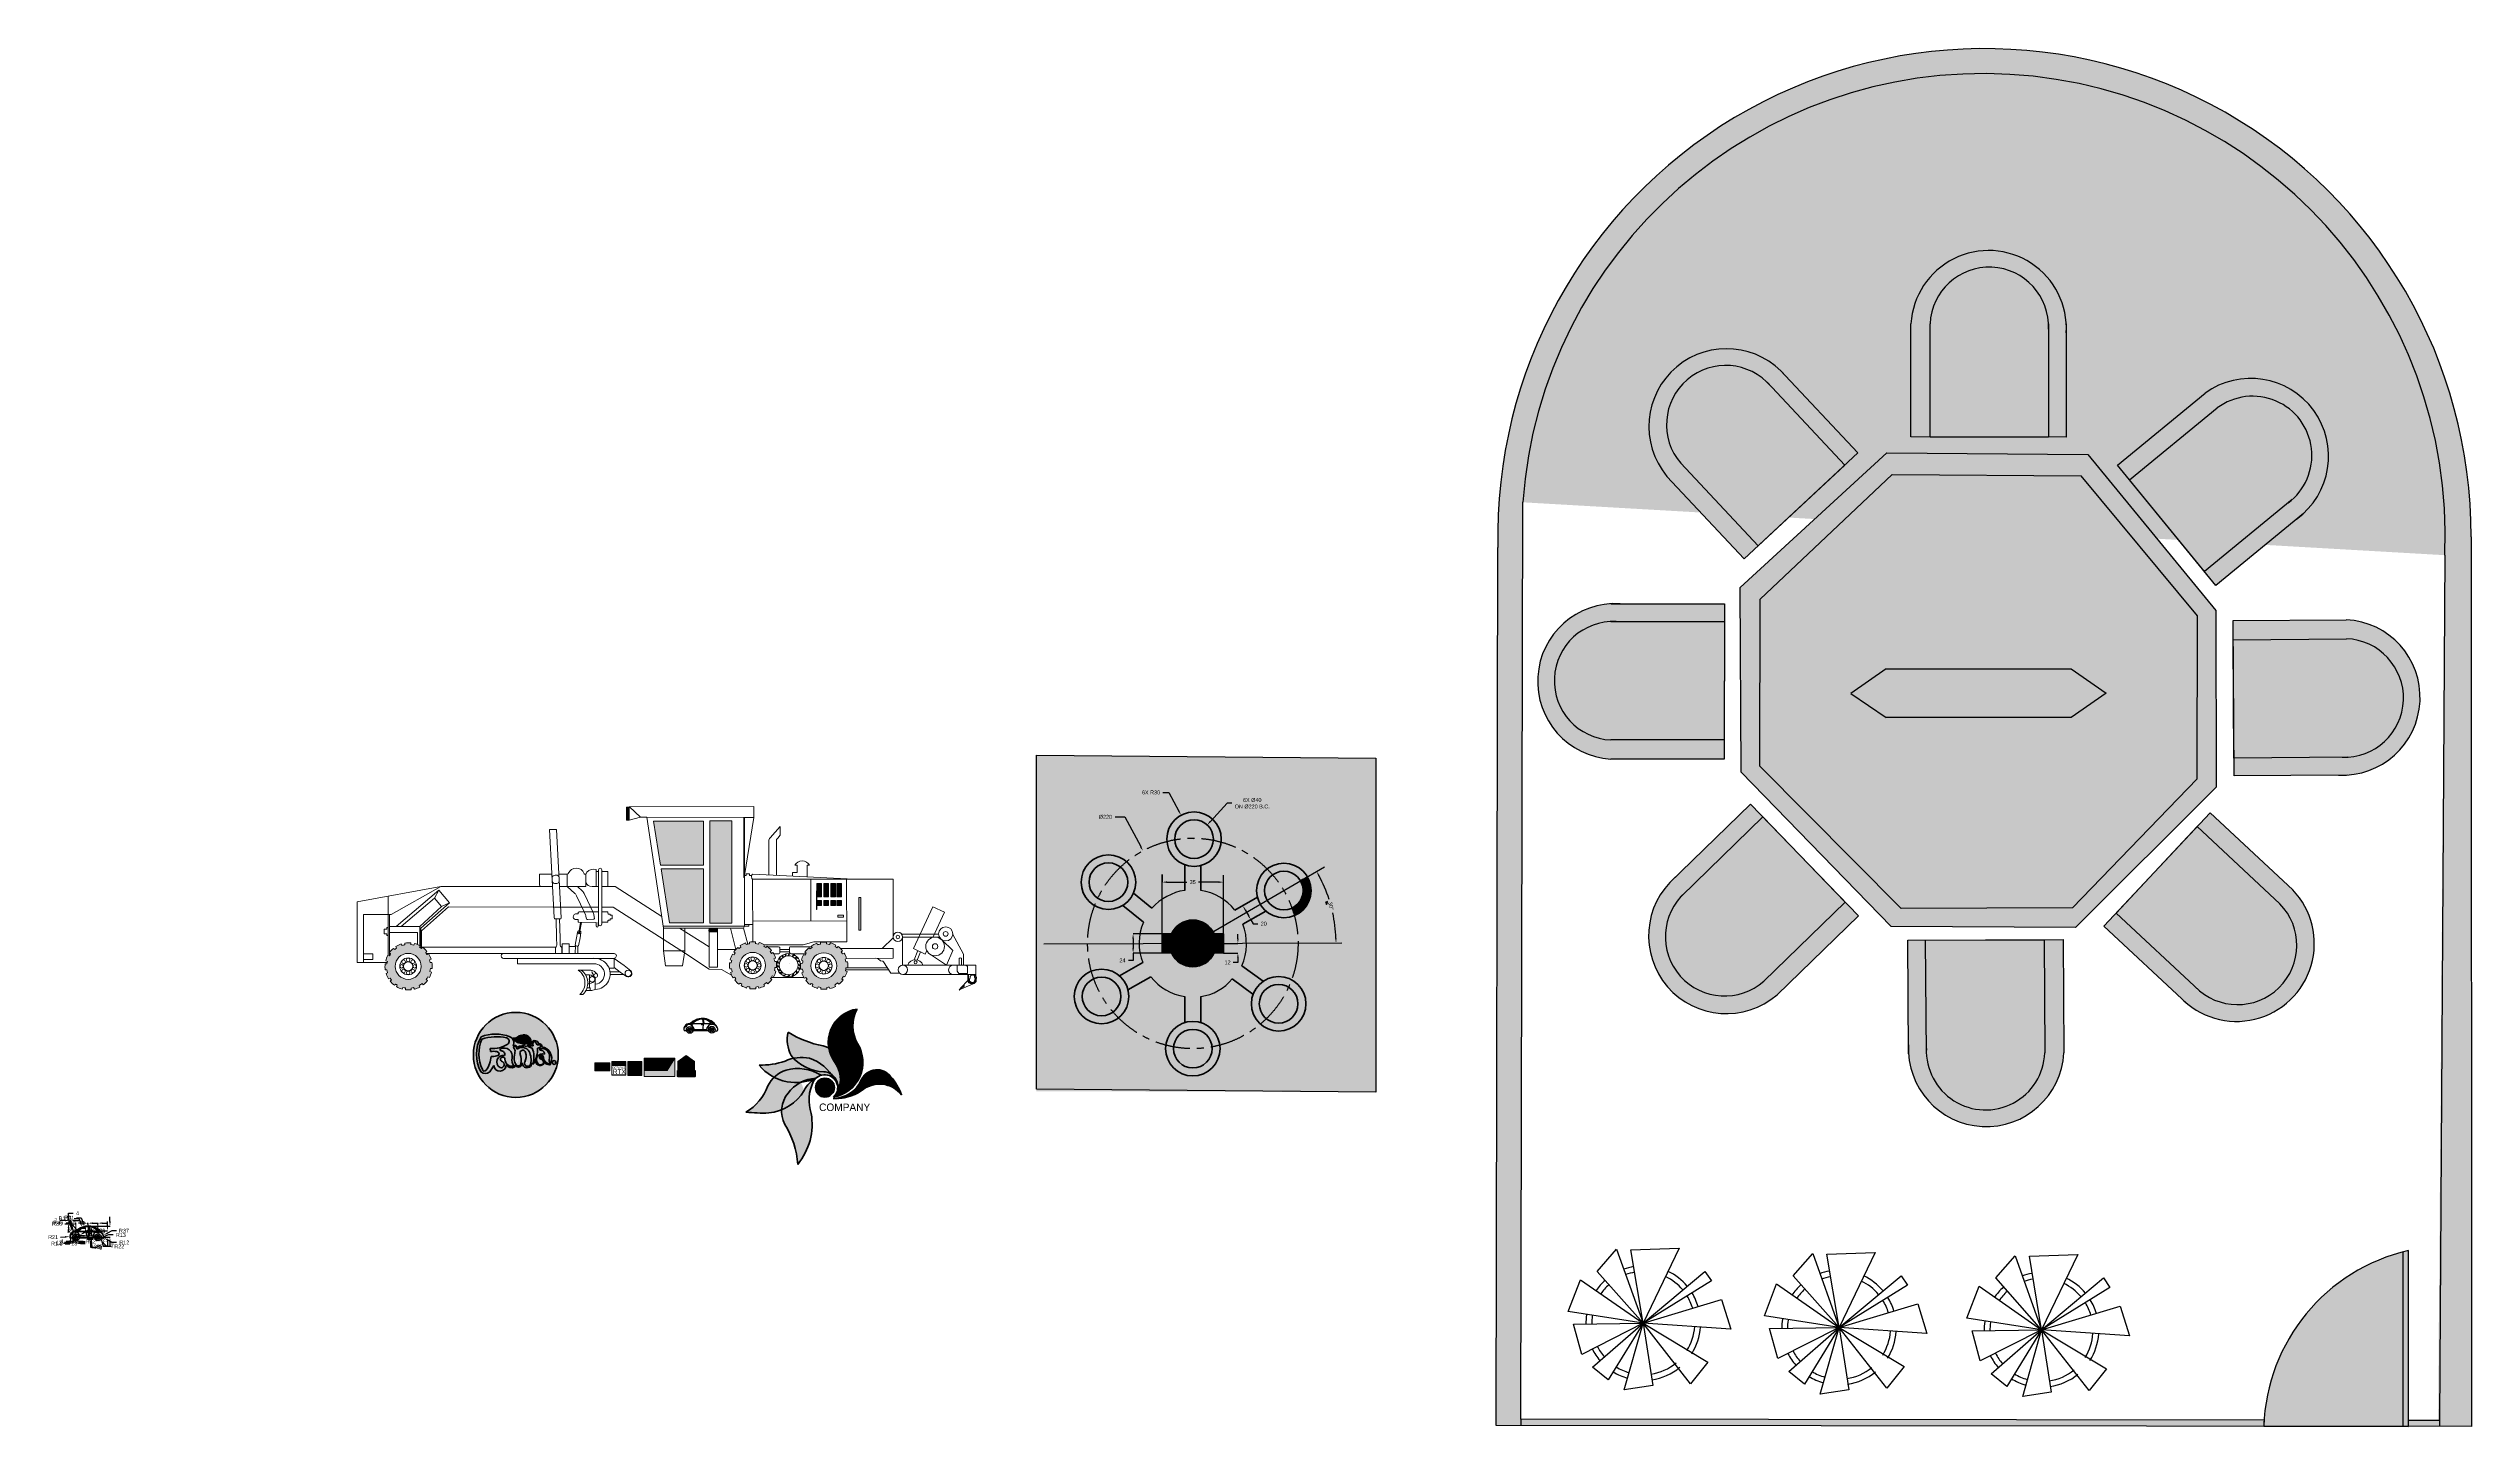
# Model space of a CAD drawing. Header units: millimetres. Extents: x -2117 to 13440, y -1591 to 7255.
import ezdxf

# ---------------------------------------------------------------- set-up
doc = ezdxf.new("R2010")
doc.units = ezdxf.units.MM
doc.header["$LTSCALE"] = 90
doc.header["$MEASUREMENT"] = 0
doc.linetypes.add('CENTER', pattern=[2, 1.25, -0.25, 0.25, -0.25])
doc.styles.get("Standard").update_dxf_attribs({"font": 'arial.ttf'})
doc.dimstyles.get("Standard").update_dxf_attribs({"dimtxt": 25, "dimasz": 30, "dimexe": 0.18, "dimexo": 1, "dimgap": 20, "dimtad": 0, "dimtoh": 1, "dimdec": 3, "dimdsep": 46, "dimtxsty": 'Standard', "dimcen": 0.09, "dimadec": 0, "dimazin": 0, "dimtfac": 1, "dimtdec": 3, "dimtofl": 0, "dimtmove": 0, "dimatfit": 3, "dimfxl": 1, "dimtolj": 1, "dimtzin": 0, "dimarcsym": 0})
pattern_1 = [(45, (-2685.31923, -832.09041), (-0.0883883476, 0.0883883476), [])]
pattern_2 = [(45, (-338.38431, 180.08657), (-0.0883883476, 0.0883883476), [])]

# ---------------------------------------------------------------- blocks, each defined once
blk = doc.blocks.new('*D2')
at = {"color": 0, "lineweight": -2, "ltscale": 5, "transparency": 16777216}
for p, q in [((-1952, -381), (-1952, -381)), ((-1952, -381), (-1952, -381)), ((-1863, -333), (-1890, -347)), ((-1833, -333), (-1863, -333))]:
    blk.add_line(p, q, dxfattribs=at)
at = {"color": 0, "ltscale": 5, "transparency": 16777216}
blk.add_solid([(-1892, -343), (-1887, -352), (-1916, -361)], dxfattribs=at)
at = {"layer": 'Defpoints', "color": 0, "ltscale": 5, "transparency": 16777216}
for p in [(-1952, -381), (-1916, -361)]:
    blk.add_point(p, dxfattribs=at)
at = {"color": 0, "ltscale": 5, "transparency": 16777216, "insert": (-1784, -333), "char_height": 25, "attachment_point": 5}
blk.add_mtext('\\A1;R30', dxfattribs=at)
blk = doc.blocks.new('*D3')
at = {"color": 0, "lineweight": -2, "ltscale": 5, "transparency": 16777216}
for p, q in [((-2012, -289), (-1982, -289)), ((-1982, -289), (-1970, -317)), ((-1947, -374), (-1946, -374)), ((-1946, -374), (-1946, -374))]:
    blk.add_line(p, q, dxfattribs=at)
at = {"color": 0, "ltscale": 5, "transparency": 16777216}
blk.add_solid([(-1966, -315), (-1975, -319), (-1959, -344)], dxfattribs=at)
at = {"layer": 'Defpoints', "color": 0, "ltscale": 5, "transparency": 16777216}
for p in [(-1959, -344), (-1946, -374)]:
    blk.add_point(p, dxfattribs=at)
at = {"color": 0, "ltscale": 5, "transparency": 16777216, "insert": (-2062, -289), "char_height": 25, "attachment_point": 5}
blk.add_mtext('\\A1;R36', dxfattribs=at)
blk = doc.blocks.new('*D4')
at = {"color": 0, "lineweight": -2, "ltscale": 5, "transparency": 16777216}
for p, q in [((-1862, -389), (-1876, -340)), ((-1832, -389), (-1862, -389))]:
    blk.add_line(p, q, dxfattribs=at)
at = {"color": 0, "ltscale": 5, "transparency": 16777216}
blk.add_solid([(-1871, -339), (-1881, -341), (-1884, -311)], dxfattribs=at)
at = {"layer": 'Defpoints', "color": 0, "ltscale": 5, "transparency": 16777216}
for p in [(-1884, -311), (-1862, -386)]:
    blk.add_point(p, dxfattribs=at)
at = {"color": 0, "ltscale": 5, "transparency": 16777216, "insert": (-1782, -389), "char_height": 25, "attachment_point": 5}
blk.add_mtext('\\A1;R72', dxfattribs=at)
blk = doc.blocks.new('*D5')
at = {"color": 0, "lineweight": -2, "ltscale": 5, "transparency": 16777216}
for p, q in [((-1936, -250), (-1906, -250)), ((-1906, -250), (-1897, -279)), ((-1862, -395), (-1862, -395)), ((-1862, -395), (-1862, -395))]:
    blk.add_line(p, q, dxfattribs=at)
at = {"color": 0, "ltscale": 5, "transparency": 16777216}
blk.add_solid([(-1892, -277), (-1902, -280), (-1889, -308)], dxfattribs=at)
at = {"layer": 'Defpoints', "color": 0, "ltscale": 5, "transparency": 16777216}
for p in [(-1889, -308), (-1862, -395)]:
    blk.add_point(p, dxfattribs=at)
at = {"color": 0, "ltscale": 5, "transparency": 16777216, "insert": (-1983, -250), "char_height": 25, "attachment_point": 5}
blk.add_mtext('\\A1;R91', dxfattribs=at)
blk = doc.blocks.new('*D6')
at = {"color": 0, "lineweight": -2, "ltscale": 5, "transparency": 16777216}
for p, q in [((-1951, -255), (-1921, -255)), ((-1921, -255), (-1910, -283)), ((-1861, -414), (-1861, -414)), ((-1861, -414), (-1861, -414))]:
    blk.add_line(p, q, dxfattribs=at)
at = {"color": 0, "ltscale": 5, "transparency": 16777216}
blk.add_solid([(-1906, -281), (-1915, -284), (-1900, -311)], dxfattribs=at)
at = {"layer": 'Defpoints', "color": 0, "ltscale": 5, "transparency": 16777216}
for p in [(-1900, -311), (-1861, -414)]:
    blk.add_point(p, dxfattribs=at)
at = {"color": 0, "ltscale": 5, "transparency": 16777216, "insert": (-2010, -255), "char_height": 25, "attachment_point": 5}
blk.add_mtext('\\A1;R115', dxfattribs=at)
blk = doc.blocks.new('*D7')
at = {"color": 0, "lineweight": -2, "ltscale": 5, "transparency": 16777216}
for p, q in [((-1773, -373), (-1772, -373)), ((-1772, -373), (-1772, -373)), ((-1710, -409), (-1736, -394)), ((-1680, -409), (-1710, -409))]:
    blk.add_line(p, q, dxfattribs=at)
at = {"color": 0, "ltscale": 5, "transparency": 16777216}
blk.add_solid([(-1734, -389), (-1738, -398), (-1762, -379)], dxfattribs=at)
at = {"layer": 'Defpoints', "color": 0, "ltscale": 5, "transparency": 16777216}
for p in [(-1772, -373), (-1762, -379)]:
    blk.add_point(p, dxfattribs=at)
at = {"color": 0, "ltscale": 5, "transparency": 16777216, "insert": (-1630, -409), "char_height": 25, "attachment_point": 5}
blk.add_mtext('\\A1;R12', dxfattribs=at)
blk = doc.blocks.new('*D8')
at = {"color": 0, "lineweight": -2, "ltscale": 5, "transparency": 16777216}
for p, q in [((-1799, -383), (-1799, -383)), ((-1799, -383), (-1799, -383)), ((-1711, -334), (-1738, -349)), ((-1681, -334), (-1711, -334))]:
    blk.add_line(p, q, dxfattribs=at)
at = {"color": 0, "ltscale": 5, "transparency": 16777216}
blk.add_solid([(-1740, -344), (-1735, -353), (-1764, -363)], dxfattribs=at)
at = {"layer": 'Defpoints', "color": 0, "ltscale": 5, "transparency": 16777216}
for p in [(-1799, -383), (-1764, -363)]:
    blk.add_point(p, dxfattribs=at)
at = {"color": 0, "ltscale": 5, "transparency": 16777216, "insert": (-1632, -334), "char_height": 25, "attachment_point": 5}
blk.add_mtext('\\A1;R37', dxfattribs=at)
blk = doc.blocks.new('*D9')
at = {"color": 0, "lineweight": -2, "ltscale": 5, "transparency": 16777216}
for p, q in [((-1915, -337), (-1885, -337)), ((-1885, -337), (-1858, -349)), ((-1803, -373), (-1803, -373)), ((-1803, -373), (-1803, -373))]:
    blk.add_line(p, q, dxfattribs=at)
at = {"color": 0, "ltscale": 5, "transparency": 16777216}
blk.add_solid([(-1856, -344), (-1860, -354), (-1830, -361)], dxfattribs=at)
at = {"layer": 'Defpoints', "color": 0, "ltscale": 5, "transparency": 16777216}
for p in [(-1830, -361), (-1803, -373)]:
    blk.add_point(p, dxfattribs=at)
at = {"color": 0, "ltscale": 5, "transparency": 16777216, "insert": (-1965, -337), "char_height": 25, "attachment_point": 5}
blk.add_mtext('\\A1;R28', dxfattribs=at)
blk = doc.blocks.new('*D10')
at = {"color": 0, "lineweight": -2, "ltscale": 5, "transparency": 16777216}
for p, q in [((-2004, -282), (-1974, -282)), ((-1974, -282), (-1965, -310)), ((-1942, -375), (-1942, -375)), ((-1942, -376), (-1942, -375))]:
    blk.add_line(p, q, dxfattribs=at)
at = {"color": 0, "ltscale": 5, "transparency": 16777216}
blk.add_solid([(-1960, -308), (-1969, -312), (-1955, -338)], dxfattribs=at)
at = {"layer": 'Defpoints', "color": 0, "ltscale": 5, "transparency": 16777216}
for p in [(-1955, -338), (-1942, -375)]:
    blk.add_point(p, dxfattribs=at)
at = {"color": 0, "ltscale": 5, "transparency": 16777216, "insert": (-2054, -282), "char_height": 25, "attachment_point": 5}
blk.add_mtext('\\A1;R46', dxfattribs=at)
blk = doc.blocks.new('*D11')
at = {"color": 0, "lineweight": -2, "ltscale": 5, "transparency": 16777216}
for p, q in [((-1961, -348), (-1961, -348)), ((-1961, -349), (-1961, -348)), ((-1906, -319), (-1932, -333)), ((-1876, -319), (-1906, -319))]:
    blk.add_line(p, q, dxfattribs=at)
at = {"color": 0, "ltscale": 5, "transparency": 16777216}
blk.add_solid([(-1934, -328), (-1930, -337), (-1958, -347)], dxfattribs=at)
at = {"layer": 'Defpoints', "color": 0, "ltscale": 5, "transparency": 16777216}
for p in [(-1961, -348), (-1958, -347)]:
    blk.add_point(p, dxfattribs=at)
at = {"color": 0, "ltscale": 5, "transparency": 16777216, "insert": (-1836, -319), "char_height": 25, "attachment_point": 5}
blk.add_mtext('\\A1;R2', dxfattribs=at)
blk = doc.blocks.new('*D12')
at = {"color": 0, "lineweight": -2, "ltscale": 5, "transparency": 16777216}
for p, q in [((-1970, -346), (-1970, -346)), ((-1970, -346), (-1970, -346)), ((-1924, -402), (-1943, -378)), ((-1894, -402), (-1924, -402))]:
    blk.add_line(p, q, dxfattribs=at)
at = {"color": 0, "ltscale": 5, "transparency": 16777216}
blk.add_solid([(-1939, -375), (-1947, -381), (-1962, -355)], dxfattribs=at)
at = {"layer": 'Defpoints', "color": 0, "ltscale": 5, "transparency": 16777216}
for p in [(-1970, -346), (-1962, -355)]:
    blk.add_point(p, dxfattribs=at)
at = {"color": 0, "ltscale": 5, "transparency": 16777216, "insert": (-1845, -402), "char_height": 25, "attachment_point": 5}
blk.add_mtext('\\A1;R12', dxfattribs=at)
blk = doc.blocks.new('*D13')
at = {"color": 0, "lineweight": -2, "ltscale": 5, "transparency": 16777216}
for p, q in [((-2009, -417), (-1979, -417)), ((-1979, -417), (-1974, -387)), ((-1969, -355), (-1969, -355)), ((-1969, -355), (-1969, -355))]:
    blk.add_line(p, q, dxfattribs=at)
at = {"color": 0, "ltscale": 5, "transparency": 16777216}
blk.add_solid([(-1979, -387), (-1969, -388), (-1970, -358)], dxfattribs=at)
at = {"layer": 'Defpoints', "color": 0, "ltscale": 5, "transparency": 16777216}
for p in [(-1970, -358), (-1969, -355)]:
    blk.add_point(p, dxfattribs=at)
at = {"color": 0, "ltscale": 5, "transparency": 16777216, "insert": (-2063, -417), "char_height": 25, "attachment_point": 5}
blk.add_mtext('\\A1;R1.5', dxfattribs=at)
blk = doc.blocks.new('*D14')
at = {"color": 0, "lineweight": -2, "ltscale": 5, "transparency": 16777216}
for p, q in [((-1800, -376), (-1800, -376)), ((-1800, -376), (-1800, -376)), ((-1742, -434), (-1763, -413)), ((-1712, -434), (-1742, -434))]:
    blk.add_line(p, q, dxfattribs=at)
at = {"color": 0, "ltscale": 5, "transparency": 16777216}
blk.add_solid([(-1760, -409), (-1767, -416), (-1784, -391)], dxfattribs=at)
at = {"layer": 'Defpoints', "color": 0, "ltscale": 5, "transparency": 16777216}
for p in [(-1800, -376), (-1784, -391)]:
    blk.add_point(p, dxfattribs=at)
at = {"color": 0, "ltscale": 5, "transparency": 16777216, "insert": (-1662, -434), "char_height": 25, "attachment_point": 5}
blk.add_mtext('\\A1;R22', dxfattribs=at)
blk = doc.blocks.new('*D15')
at = {"color": 0, "lineweight": -2, "ltscale": 5, "transparency": 16777216}
for p, q in [((-1800, -386), (-1800, -386)), ((-1800, -386), (-1800, -386)), ((-1732, -361), (-1760, -371)), ((-1702, -361), (-1732, -361))]:
    blk.add_line(p, q, dxfattribs=at)
at = {"color": 0, "ltscale": 5, "transparency": 16777216}
blk.add_solid([(-1762, -367), (-1758, -376), (-1788, -381)], dxfattribs=at)
at = {"layer": 'Defpoints', "color": 0, "ltscale": 5, "transparency": 16777216}
for p in [(-1800, -386), (-1788, -381)]:
    blk.add_point(p, dxfattribs=at)
at = {"color": 0, "ltscale": 5, "transparency": 16777216, "insert": (-1652, -361), "char_height": 25, "attachment_point": 5}
blk.add_mtext('\\A1;R13', dxfattribs=at)
blk = doc.blocks.new('*D16')
at = {"color": 0, "lineweight": -2, "transparency": 16777216}
for p, q in [((-1893, -285), (-1923, -285)), ((-1863, -293), (-1863, -284)), ((-1800, -293), (-1800, -284)), ((-1770, -285), (-1740, -285))]:
    blk.add_line(p, q, dxfattribs=at)
at = {"color": 0, "transparency": 16777216}
for points in [[(-1893, -280), (-1893, -290), (-1863, -285)], [(-1770, -280), (-1770, -290), (-1800, -285)]]:
    blk.add_solid(points, dxfattribs=at)
at = {"layer": 'Defpoints', "color": 0, "transparency": 16777216}
for p in [(-1863, -285), (-1863, -294), (-1800, -294)]:
    blk.add_point(p, dxfattribs=at)
at = {"color": 0, "transparency": 16777216, "insert": (-1961, -285), "char_height": 25, "attachment_point": 5}
blk.add_mtext('\\A1;63', dxfattribs=at)
blk = doc.blocks.new('*D17')
at = {"color": 0, "linetype": 'ByBlock', "lineweight": -2, "transparency": 16777216}
for p, q in [((-1971, -285), (-2001, -285)), ((-1941, -293), (-1941, -284)), ((-1863, -293), (-1863, -284)), ((-1833, -285), (-1803, -285))]:
    blk.add_line(p, q, dxfattribs=at)
at = {"color": 0, "linetype": 'ByBlock', "transparency": 16777216}
for points in [[(-1971, -280), (-1971, -290), (-1941, -285)], [(-1833, -280), (-1833, -290), (-1863, -285)]]:
    blk.add_solid(points, dxfattribs=at)
at = {"layer": 'Defpoints', "color": 0, "linetype": 'ByBlock', "transparency": 16777216}
for p in [(-1941, -285), (-1941, -294), (-1863, -294)]:
    blk.add_point(p, dxfattribs=at)
at = {"color": 0, "linetype": 'ByBlock', "transparency": 16777216, "insert": (-1902, -285), "char_height": 25, "attachment_point": 5}
blk.add_mtext('\\A1;78', dxfattribs=at)
blk = doc.blocks.new('*D18')
at = {"color": 0, "linetype": 'ByBlock', "lineweight": -2, "transparency": 16777216}
for p, q in [((-1738, -305), (-1738, -275)), ((-1771, -376), (-1738, -376)), ((-1738, -436), (-1768, -436)), ((-1761, -335), (-1738, -335)), ((-1738, -406), (-1738, -436))]:
    blk.add_line(p, q, dxfattribs=at)
at = {"color": 0, "linetype": 'ByBlock', "transparency": 16777216}
for points in [[(-1743, -305), (-1733, -305), (-1738, -335)], [(-1743, -406), (-1733, -406), (-1738, -376)]]:
    blk.add_solid(points, dxfattribs=at)
at = {"layer": 'Defpoints', "color": 0, "linetype": 'ByBlock', "transparency": 16777216}
for p in [(-1772, -376), (-1762, -335), (-1738, -376)]:
    blk.add_point(p, dxfattribs=at)
at = {"color": 0, "linetype": 'ByBlock', "transparency": 16777216, "insert": (-1806, -436), "char_height": 25, "attachment_point": 5}
blk.add_mtext('\\A1;38', dxfattribs=at)
blk = doc.blocks.new('*D19')
at = {"color": 0, "linetype": 'ByBlock', "lineweight": -2, "transparency": 16777216}
for p, q in [((-1809, -304), (-1721, -304)), ((-1722, -274), (-1722, -244)), ((-1771, -376), (-1721, -376)), ((-1722, -436), (-1752, -436)), ((-1722, -406), (-1722, -436))]:
    blk.add_line(p, q, dxfattribs=at)
at = {"color": 0, "linetype": 'ByBlock', "transparency": 16777216}
for points in [[(-1727, -274), (-1717, -274), (-1722, -304)], [(-1727, -406), (-1717, -406), (-1722, -376)]]:
    blk.add_solid(points, dxfattribs=at)
at = {"layer": 'Defpoints', "color": 0, "linetype": 'ByBlock', "transparency": 16777216}
for p in [(-1810, -304), (-1772, -376), (-1722, -376)]:
    blk.add_point(p, dxfattribs=at)
at = {"color": 0, "linetype": 'ByBlock', "transparency": 16777216, "insert": (-1790, -436), "char_height": 25, "attachment_point": 5}
blk.add_mtext('\\A1;65', dxfattribs=at)
blk = doc.blocks.new('*D20')
at = {"color": 0, "linetype": 'ByBlock', "lineweight": -2, "transparency": 16777216}
for p, q in [((-2040, -375), (-2010, -373)), ((-1950, -370), (-1950, -370)), ((-1950, -370), (-1950, -370))]:
    blk.add_line(p, q, dxfattribs=at)
at = {"color": 0, "linetype": 'ByBlock', "transparency": 16777216}
blk.add_solid([(-2010, -368), (-2009, -378), (-1980, -372)], dxfattribs=at)
at = {"layer": 'Defpoints', "color": 0, "linetype": 'ByBlock', "transparency": 16777216}
for p in [(-1980, -372), (-1950, -370)]:
    blk.add_point(p, dxfattribs=at)
at = {"color": 0, "linetype": 'ByBlock', "transparency": 16777216, "insert": (-2087, -375), "char_height": 25, "attachment_point": 5}
blk.add_mtext('\\A1;R21', dxfattribs=at)
blk = doc.blocks.new('*D21')
at = {"color": 0, "linetype": 'CENTER', "lineweight": -2, "transparency": 16777216}
for p, q in [((-1851, -345), (-1852, -315)), ((-1850, -375), (-1849, -375)), ((-1849, -379), (-1849, -379)), ((-1848, -409), (-1847, -439)), ((-1847, -439), (-1817, -439))]:
    blk.add_line(p, q, dxfattribs=at)
at = {"color": 0, "linetype": 'CENTER', "transparency": 16777216}
for points in [[(-1846, -344), (-1856, -345), (-1849, -375)], [(-1843, -409), (-1853, -409), (-1849, -379)]]:
    blk.add_solid(points, dxfattribs=at)
at = {"layer": 'Defpoints', "color": 0, "linetype": 'CENTER', "transparency": 16777216}
for p in [(-1851, -375), (-1850, -379), (-1849, -379)]:
    blk.add_point(p, dxfattribs=at)
at = {"color": 0, "linetype": 'CENTER', "lineweight": 0, "transparency": 16777216, "insert": (-1789, -439), "char_height": 25, "attachment_point": 5}
blk.add_mtext('\\A1;5', dxfattribs=at)
blk = doc.blocks.new('*D22')
at = {"color": 0, "linetype": 'CENTER', "lineweight": -2, "transparency": 16777216}
for p, q in [((-1842, -379), (-1840, -379)), ((-1842, -382), (-1840, -382)), ((-1841, -349), (-1841, -319)), ((-1840, -412), (-1839, -442)), ((-1839, -442), (-1809, -442))]:
    blk.add_line(p, q, dxfattribs=at)
at = {"color": 0, "linetype": 'CENTER', "transparency": 16777216}
for points in [[(-1836, -349), (-1846, -349), (-1840, -379)], [(-1835, -412), (-1845, -412), (-1840, -382)]]:
    blk.add_solid(points, dxfattribs=at)
at = {"layer": 'Defpoints', "color": 0, "linetype": 'CENTER', "transparency": 16777216}
for p in [(-1843, -379), (-1843, -382), (-1840, -382)]:
    blk.add_point(p, dxfattribs=at)
at = {"color": 0, "linetype": 'CENTER', "lineweight": 0, "transparency": 16777216, "insert": (-1781, -442), "char_height": 25, "attachment_point": 5}
blk.add_mtext('\\A1;3', dxfattribs=at)
blk = doc.blocks.new('*D23')
at = {"color": 0, "linetype": 'ByBlock', "lineweight": -2, "transparency": 16777216}
for p, q in [((-1885, -340), (-1915, -340)), ((-1855, -337), (-1855, -340)), ((-1852, -337), (-1852, -340)), ((-1822, -340), (-1792, -340))]:
    blk.add_line(p, q, dxfattribs=at)
at = {"color": 0, "linetype": 'ByBlock', "transparency": 16777216}
for points in [[(-1885, -335), (-1885, -345), (-1855, -340)], [(-1822, -335), (-1822, -345), (-1852, -340)]]:
    blk.add_solid(points, dxfattribs=at)
at = {"layer": 'Defpoints', "color": 0, "linetype": 'ByBlock', "transparency": 16777216}
for p in [(-1855, -336), (-1852, -336), (-1852, -340)]:
    blk.add_point(p, dxfattribs=at)
at = {"color": 0, "linetype": 'ByBlock', "lineweight": 0, "transparency": 16777216, "insert": (-1764, -340), "char_height": 25, "attachment_point": 5}
blk.add_mtext('\\A1;6', dxfattribs=at)
blk = doc.blocks.new('*D24')
at = {"color": 0, "linetype": 'ByBlock', "lineweight": -2, "transparency": 16777216}
for p, q in [((-1892, -340), (-1922, -340)), ((-1862, -341), (-1862, -341)), ((-1855, -341), (-1855, -341)), ((-1825, -342), (-1795, -343))]:
    blk.add_line(p, q, dxfattribs=at)
at = {"color": 0, "linetype": 'ByBlock', "transparency": 16777216}
for points in [[(-1892, -335), (-1893, -345), (-1862, -341)], [(-1825, -337), (-1826, -347), (-1855, -341)]]:
    blk.add_solid(points, dxfattribs=at)
at = {"layer": 'Defpoints', "color": 0, "linetype": 'ByBlock', "transparency": 16777216}
for p in [(-1862, -340), (-1862, -341), (-1855, -340)]:
    blk.add_point(p, dxfattribs=at)
at = {"color": 0, "linetype": 'ByBlock', "lineweight": 0, "transparency": 16777216, "insert": (-1951, -340), "char_height": 25, "attachment_point": 5}
blk.add_mtext('\\A1;9', dxfattribs=at)
blk = doc.blocks.new('*D25')
at = {"color": 0, "lineweight": -2, "transparency": 16777216}
for p, q in [((-1974, -402), (-2004, -402)), ((-1944, -378), (-1944, -402)), ((-1941, -378), (-1941, -402)), ((-1911, -402), (-1881, -402))]:
    blk.add_line(p, q, dxfattribs=at)
at = {"color": 0, "transparency": 16777216}
for points in [[(-1974, -397), (-1974, -407), (-1944, -402)], [(-1911, -397), (-1911, -407), (-1941, -402)]]:
    blk.add_solid(points, dxfattribs=at)
at = {"layer": 'Defpoints', "color": 0, "transparency": 16777216}
for p in [(-1944, -377), (-1944, -402), (-1941, -377)]:
    blk.add_point(p, dxfattribs=at)
at = {"color": 0, "transparency": 16777216, "insert": (-2032, -402), "char_height": 25, "attachment_point": 5}
blk.add_mtext('\\A1;4', dxfattribs=at)
blk = doc.blocks.new('*D26')
at = {"color": 0, "lineweight": -2, "transparency": 16777216}
for p, q in [((-1984, -410), (-2014, -410)), ((-1954, -378), (-1954, -410)), ((-1941, -378), (-1941, -410)), ((-1911, -410), (-1881, -410))]:
    blk.add_line(p, q, dxfattribs=at)
at = {"color": 0, "transparency": 16777216}
for points in [[(-1984, -405), (-1984, -415), (-1954, -410)], [(-1911, -405), (-1911, -415), (-1941, -410)]]:
    blk.add_solid(points, dxfattribs=at)
at = {"layer": 'Defpoints', "color": 0, "transparency": 16777216}
for p in [(-1954, -377), (-1954, -410), (-1941, -377)]:
    blk.add_point(p, dxfattribs=at)
at = {"color": 0, "transparency": 16777216, "insert": (-2050, -410), "char_height": 25, "attachment_point": 5}
blk.add_mtext('\\A1;12', dxfattribs=at)
blk = doc.blocks.new('*D27')
at = {"color": 0, "lineweight": -2, "transparency": 16777216}
for p, q in [((-1990, -415), (-2020, -415)), ((-1960, -378), (-1960, -415)), ((-1941, -378), (-1941, -415)), ((-1911, -415), (-1881, -415))]:
    blk.add_line(p, q, dxfattribs=at)
at = {"color": 0, "transparency": 16777216}
for points in [[(-1990, -410), (-1990, -420), (-1960, -415)], [(-1911, -410), (-1911, -420), (-1941, -415)]]:
    blk.add_solid(points, dxfattribs=at)
at = {"layer": 'Defpoints', "color": 0, "transparency": 16777216}
for p in [(-1960, -377), (-1960, -415), (-1941, -377)]:
    blk.add_point(p, dxfattribs=at)
at = {"color": 0, "transparency": 16777216, "insert": (-1951, -415), "char_height": 25, "attachment_point": 5}
blk.add_mtext('\\A1;18', dxfattribs=at)
blk = doc.blocks.new('*D28')
at = {"color": 0, "linetype": 'ByBlock', "lineweight": -2, "transparency": 16777216}
for p, q in [((-1892, -366), (-1922, -366)), ((-1862, -367), (-1862, -367)), ((-1857, -367), (-1857, -367)), ((-1827, -366), (-1797, -366))]:
    blk.add_line(p, q, dxfattribs=at)
at = {"color": 0, "linetype": 'ByBlock', "transparency": 16777216}
for points in [[(-1892, -361), (-1892, -371), (-1862, -366)], [(-1827, -361), (-1827, -371), (-1857, -366)]]:
    blk.add_solid(points, dxfattribs=at)
at = {"layer": 'Defpoints', "color": 0, "linetype": 'ByBlock', "transparency": 16777216}
for p in [(-1862, -366), (-1862, -366), (-1857, -366)]:
    blk.add_point(p, dxfattribs=at)
at = {"color": 0, "linetype": 'ByBlock', "lineweight": 0, "transparency": 16777216, "insert": (-1951, -366), "char_height": 25, "attachment_point": 5}
blk.add_mtext('\\A1;6', dxfattribs=at)
blk = doc.blocks.new('*D29')
at = {"color": 0, "linetype": 'ByBlock', "lineweight": -2, "transparency": 16777216}
for p, q in [((-1795, -340), (-1805, -312)), ((-1787, -369), (-1786, -369)), ((-1786, -374), (-1784, -373)), ((-1775, -402), (-1765, -430)), ((-1765, -430), (-1735, -430))]:
    blk.add_line(p, q, dxfattribs=at)
at = {"color": 0, "linetype": 'ByBlock', "transparency": 16777216}
for points in [[(-1791, -339), (-1800, -342), (-1786, -369)], [(-1770, -400), (-1780, -403), (-1784, -373)]]:
    blk.add_solid(points, dxfattribs=at)
at = {"layer": 'Defpoints', "color": 0, "linetype": 'ByBlock', "transparency": 16777216}
for p in [(-1788, -370), (-1787, -374), (-1784, -373)]:
    blk.add_point(p, dxfattribs=at)
at = {"color": 0, "linetype": 'ByBlock', "lineweight": 0, "transparency": 16777216, "insert": (-1707, -430), "char_height": 25, "attachment_point": 5}
blk.add_mtext('\\A1;7', dxfattribs=at)
blk = doc.blocks.new('*D30')
at = {"color": 0, "linetype": 'ByBlock', "lineweight": -2, "transparency": 16777216}
for p, q in [((-2011, -268), (-2041, -268)), ((-1981, -280), (-1981, -268)), ((-1974, -280), (-1974, -268)), ((-1944, -268), (-1914, -268))]:
    blk.add_line(p, q, dxfattribs=at)
at = {"color": 0, "linetype": 'ByBlock', "transparency": 16777216}
for points in [[(-2011, -263), (-2011, -273), (-1981, -268)], [(-1944, -263), (-1944, -273), (-1974, -268)]]:
    blk.add_solid(points, dxfattribs=at)
at = {"layer": 'Defpoints', "color": 0, "linetype": 'ByBlock', "transparency": 16777216}
for p in [(-1981, -268), (-1981, -281), (-1974, -281)]:
    blk.add_point(p, dxfattribs=at)
at = {"color": 0, "linetype": 'ByBlock', "lineweight": 0, "transparency": 16777216, "insert": (-2069, -268), "char_height": 25, "attachment_point": 5}
blk.add_mtext('\\A1;7', dxfattribs=at)
blk = doc.blocks.new('*D31')
at = {"color": 0, "linetype": 'ByBlock', "lineweight": -2, "transparency": 16777216}
for p, q in [((-1982, -281), (-1989, -281)), ((-1975, -286), (-1989, -286)), ((-1988, -251), (-1988, -221)), ((-1988, -221), (-1958, -221)), ((-1988, -316), (-1988, -346))]:
    blk.add_line(p, q, dxfattribs=at)
at = {"color": 0, "linetype": 'ByBlock', "transparency": 16777216}
for points in [[(-1993, -251), (-1983, -251), (-1988, -281)], [(-1993, -316), (-1983, -316), (-1988, -286)]]:
    blk.add_solid(points, dxfattribs=at)
at = {"layer": 'Defpoints', "color": 0, "linetype": 'ByBlock', "transparency": 16777216}
for p in [(-1988, -281), (-1981, -281), (-1974, -286)]:
    blk.add_point(p, dxfattribs=at)
at = {"color": 0, "linetype": 'ByBlock', "lineweight": 0, "transparency": 16777216, "insert": (-1930, -221), "char_height": 25, "attachment_point": 5}
blk.add_mtext('\\A1;4', dxfattribs=at)
blk = doc.blocks.new('*D33')
at = {"color": 0, "linetype": 'ByBlock', "lineweight": -2, "transparency": 16777216}
for p, q in [((5590, 1776), (5551, 1753)), ((5566, 1727), (5588, 1689)), ((5642, 1685), (5603, 1663)), ((5603, 1663), (5618, 1637)), ((5618, 1637), (5648, 1637))]:
    blk.add_line(p, q, dxfattribs=at)
at = {"color": 0, "linetype": 'ByBlock', "transparency": 16777216}
for points in [[(5570, 1730), (5562, 1725), (5551, 1753)], [(5592, 1691), (5584, 1686), (5603, 1663)]]:
    blk.add_solid(points, dxfattribs=at)
at = {"layer": 'Defpoints', "color": 0, "linetype": 'ByBlock', "transparency": 16777216}
for p in [(5591, 1776), (5603, 1663), (5643, 1685)]:
    blk.add_point(p, dxfattribs=at)
at = {"color": 0, "linetype": 'ByBlock', "lineweight": 211, "transparency": 16777216, "insert": (5686, 1637), "char_height": 25, "attachment_point": 5}
blk.add_mtext('\\A1;20', dxfattribs=at)
blk = doc.blocks.new('*D34')
at = {"color": 0, "linetype": 'ByBlock', "lineweight": -2, "ltscale": 98, "transparency": 16777216}
for p, q in [((5034, 1952), (5034, 1904)), ((5064, 1904), (5192, 1904)), ((5397, 1904), (5268, 1904)), ((5427, 1891), (5427, 1904))]:
    blk.add_line(p, q, dxfattribs=at)
at = {"color": 0, "linetype": 'ByBlock', "ltscale": 98, "transparency": 16777216}
for points in [[(5064, 1909), (5064, 1899), (5034, 1904)], [(5397, 1909), (5397, 1899), (5427, 1904)]]:
    blk.add_solid(points, dxfattribs=at)
at = {"layer": 'Defpoints', "color": 0, "linetype": 'ByBlock', "ltscale": 98, "transparency": 16777216}
for p in [(5034, 1953), (5427, 1904), (5427, 1890)]:
    blk.add_point(p, dxfattribs=at)
at = {"color": 0, "linetype": 'ByBlock', "ltscale": 98, "transparency": 16777216, "insert": (5230, 1904), "char_height": 25, "attachment_point": 5}
blk.add_mtext('\\A1;35', dxfattribs=at)
blk = doc.blocks.new('*D35')
at = {"color": 0, "linetype": 'ByBlock', "lineweight": -2, "ltscale": 98, "transparency": 16777216}
for p, q in [((5520, 1541), (5520, 1571)), ((5428, 1449), (5520, 1449)), ((5429, 1511), (5520, 1511)), ((5520, 1419), (5520, 1389)), ((5520, 1389), (5490, 1389))]:
    blk.add_line(p, q, dxfattribs=at)
at = {"color": 0, "linetype": 'ByBlock', "ltscale": 98, "transparency": 16777216}
for points in [[(5515, 1541), (5525, 1541), (5520, 1511)], [(5515, 1419), (5525, 1419), (5520, 1449)]]:
    blk.add_solid(points, dxfattribs=at)
at = {"layer": 'Defpoints', "color": 0, "linetype": 'ByBlock', "ltscale": 98, "transparency": 16777216}
for p in [(5427, 1449), (5428, 1511), (5520, 1449)]:
    blk.add_point(p, dxfattribs=at)
at = {"color": 0, "linetype": 'ByBlock', "ltscale": 98, "transparency": 16777216, "insert": (5454, 1389), "char_height": 25, "attachment_point": 5}
blk.add_mtext('\\A1;12', dxfattribs=at)
blk = doc.blocks.new('*D36')
at = {"color": 0, "linetype": 'ByBlock', "lineweight": -2, "ltscale": 98, "transparency": 16777216}
for p, q in [((5033, 1572), (4847, 1572)), ((4847, 1402), (4817, 1402)), ((4847, 1542), (4847, 1479)), ((5033, 1449), (4847, 1449)), ((4847, 1449), (4847, 1402))]:
    blk.add_line(p, q, dxfattribs=at)
at = {"color": 0, "linetype": 'ByBlock', "ltscale": 98, "transparency": 16777216}
for points in [[(4842, 1542), (4852, 1542), (4847, 1572)], [(4842, 1479), (4852, 1479), (4847, 1449)]]:
    blk.add_solid(points, dxfattribs=at)
at = {"layer": 'Defpoints', "color": 0, "linetype": 'ByBlock', "ltscale": 98, "transparency": 16777216}
for p in [(5034, 1572), (4847, 1449), (5034, 1449)]:
    blk.add_point(p, dxfattribs=at)
at = {"color": 0, "linetype": 'ByBlock', "ltscale": 98, "transparency": 16777216, "insert": (4779, 1402), "char_height": 25, "attachment_point": 5}
blk.add_mtext('\\A1;24', dxfattribs=at)
blk = doc.blocks.new('*D37')
at = {"color": 0, "lineweight": -2, "ltscale": 2, "transparency": 16777216}
for p, q in [((4731, 2323), (4793, 2323)), ((4793, 2323), (4896, 2132)), ((5230, 1511), (5231, 1511)), ((5231, 1510), (5231, 1511))]:
    blk.add_line(p, q, dxfattribs=at)
at = {"color": 0, "ltscale": 2, "transparency": 16777216}
blk.add_solid([(4900, 2134), (4891, 2129), (4910, 2105)], dxfattribs=at)
at = {"layer": 'Defpoints', "color": 0, "ltscale": 2, "transparency": 16777216}
for p in [(4910, 2105), (5231, 1511)]:
    blk.add_point(p, dxfattribs=at)
at = {"color": 0, "ltscale": 2, "transparency": 16777216, "insert": (4669, 2323), "char_height": 25, "attachment_point": 5}
blk.add_mtext('\\A1;%%C220', dxfattribs=at)
blk = doc.blocks.new('*D38')
at = {"color": 0, "lineweight": -2, "ltscale": 88, "transparency": 16777216}
for p, q in [((5039, 2480), (5076, 2480)), ((5076, 2480), (5141, 2360)), ((5238, 2180), (5238, 2180)), ((5238, 2180), (5238, 2180))]:
    blk.add_line(p, q, dxfattribs=at)
at = {"color": 0, "ltscale": 88, "transparency": 16777216}
blk.add_solid([(5145, 2363), (5136, 2358), (5155, 2334)], dxfattribs=at)
at = {"layer": 'Defpoints', "color": 0, "ltscale": 88, "transparency": 16777216}
for p in [(5155, 2334), (5238, 2180)]:
    blk.add_point(p, dxfattribs=at)
at = {"color": 0, "ltscale": 88, "transparency": 16777216, "insert": (4962, 2480), "char_height": 25, "attachment_point": 5}
blk.add_mtext('\\A1;6X R30', dxfattribs=at)
blk = doc.blocks.new('*D39')
at = {"color": 0, "lineweight": -2, "ltscale": 88, "transparency": 16777216}
for p, q in [((5451, 2410), (5343, 2293)), ((5481, 2410), (5451, 2410)), ((5238, 2180), (5238, 2180)), ((5238, 2180), (5238, 2180))]:
    blk.add_line(p, q, dxfattribs=at)
at = {"color": 0, "ltscale": 88, "transparency": 16777216}
blk.add_solid([(5339, 2297), (5347, 2290), (5323, 2271)], dxfattribs=at)
at = {"layer": 'Defpoints', "color": 0, "ltscale": 88, "transparency": 16777216}
for p in [(5238, 2180), (5323, 2271)]:
    blk.add_point(p, dxfattribs=at)
at = {"color": 0, "ltscale": 88, "transparency": 16777216, "insert": (5612, 2410), "char_height": 25, "attachment_point": 5}
blk.add_mtext('\\A1;6X %%C40\\PON %%C220 B.C.', dxfattribs=at)
blk = doc.blocks.new('*D40')
at = {"color": 0, "lineweight": -2, "ltscale": 88, "transparency": 16777216}
for start, end in [(17.9675, 28.3129), (2.0709, 12.4164)]:
    blk.add_arc((5231, 1510), 919, start, end, dxfattribs=at)
at = {"color": 0, "ltscale": 88, "transparency": 16777216}
for points in [[(6035, 1944), (6044, 1949), (6025, 1973)], [(6154, 1544), (6144, 1544), (6150, 1514)]]:
    blk.add_solid(points, dxfattribs=at)
at = {"layer": 'Defpoints', "color": 0, "ltscale": 88, "transparency": 16777216}
for p in [(6075, 2002), (6135, 1673), (4274, 1507), (5231, 1510), (6187, 1514)]:
    blk.add_point(p, dxfattribs=at)
at = {"color": 0, "ltscale": 88, "transparency": 16777216, "insert": (6118, 1751), "char_height": 25, "attachment_point": 5, "rotation": 285.1919}
blk.add_mtext('\\A1;30°', dxfattribs=at)

msp = doc.modelspace()

# ---------------------------------------------------------------- hatches: boundary and pattern name
at = {"ltscale": 88, "true_color": 0x939598}
h = msp.add_hatch(color=252, dxfattribs=at)
edge = h.paths.add_edge_path()
edge.add_line((13268.3697, 4002.7702), (13225.3741, -1590.3431))
edge.add_line((13225.3741, -1590.3431), (13440.493, -1590.5987))
edge.add_line((13440.493, -1590.5987), (13437.2542, 4120.3884))
edge.add_arc((10312.9738, 4130.2331), 3124.2959, 359.81945963, 541.42884663)
edge.add_line((7189.6493, 4052.3272), (7178.3659, -1583.1585))
edge.add_line((7178.3659, -1583.1585), (10280.5873, -1586.8443))
edge.add_line((10280.5873, -1586.8443), (7335.8297, -1583.3456))
edge.add_line((7335.8297, -1583.3456), (7348.7345, 4342.2144))
edge.add_arc((10306.0665, 4129.1456), 2964.9977, -2.44282636, 175.87909601, ccw=False)
at = {"ltscale": 88, "true_color": 0xcd6928}
h = msp.add_hatch(color=32, dxfattribs=at)
h.dxf.hatch_style = 1
h.paths.add_polyline_path([(7914.8047, 2694.2672), (8641.2121, 2694.2672), (8641.5105, 2816.6312), (7914.8047, 2816.6312, -1), (7949.252, 3577.0682), (8643.3649, 3577.0682), (8643.6437, 3691.4199), (7914.8047, 3691.4199, 0.9429953687)])
h.paths.add_polyline_path([(8363.3806, 4592.5746, -1), (8941.4646, 5087.8219), (9416.4454, 4581.6738), (9500.0216, 4659.7212), (9001.2777, 5191.1917, 0.9429953687), (8274.1525, 4508.841), (8771.2324, 3979.1437), (8860.6646, 4062.6597)])
h.paths.add_polyline_path([(9963.7969, 5488.2399, -1), (10724.2339, 5453.7926), (10724.2339, 4759.6798), (10838.5855, 4759.4009), (10838.5855, 5488.2399, 0.9429953687), (9841.4329, 5488.2399), (9841.4329, 4761.8325), (9963.7969, 4761.5342)])
h.paths.add_polyline_path([(11807.0933, 4947.6152, -1), (12262.7747, 4337.8566), (11726.1412, 3897.6099), (11798.4541, 3809.0253), (12361.9351, 4271.2974, 0.9429953687), (11729.4829, 5042.2174), (11167.8819, 4581.4876), (11245.2615, 4486.6962)])
h.paths.add_polyline_path([(12636.923, 3466.2677, -0.9999999858), (12608.8447, 2705.569), (11914.7562, 2699.7566), (11915.4349, 2585.4066), (12644.2483, 2591.5098, 0.9429953687), (12635.8983, 3588.6275), (11909.5164, 3582.5446), (11910.2427, 3460.1824)])
h.paths.add_polyline_path([(11665.8507, 1232.0667), (11158.329, 1705.5795), (11080.1162, 1622.1581), (11613.029, 1124.9556, 0.9429953687), (12293.2708, 1854.0541), (11762.136, 2349.5977), (11678.443, 2260.3311), (12209.796, 1764.5839, -1)])
h.paths.add_polyline_path([(10700.6826, 807.6224, -1), (9940.0281, 836.8739), (9935.2862, 1530.9706), (9820.9353, 1530.4682), (9825.9144, 801.6462, 0.9429953687), (10823.0438, 808.4583), (10818.0813, 1534.8488), (10695.7181, 1534.3112)])
h.paths.add_polyline_path([(9503.6861, 1687.1612), (9418.6536, 1775.1527), (8897.3164, 1268.8832, -1), (8392.26, 1838.4173), (8890.2151, 2321.9805), (8810.7505, 2404.2104), (8287.883, 1896.4548, 0.9429953687), (8982.563, 1181.0996)])
h.paths.add_polyline_path([(8751.6182, 2609.0022), (9714.6009, 1619.5564), (10898.4001, 1612.9395), (11801.7824, 2513.8292), (11799.7611, 3647.608), (10977.429, 4648.2145), (9685.458, 4658.9287), (8744.9552, 3795.1269)])
h.paths.add_polyline_path([(8872.8245, 3721.4313), (9720.333, 4521.5056), (10934.2084, 4512.3919), (11680.1384, 3614.3665), (11677.9829, 2566.7786), (10877.7371, 1738.2947), (9777.8712, 1733.7317), (8871.545, 2647.7971)], flags=16)
h.paths.add_polyline_path([(9455.5885, 3114.1992), (9682.7309, 3272.3191), (10868.8781, 3272.3191), (11095.2695, 3116.3183), (10868.8781, 2960.3175), (9682.7309, 2960.3175)], flags=0)
at = {"ltscale": 88, "true_color": 0x139b48}
h = msp.add_hatch(color=114, dxfattribs=at)
h.dxf.hatch_style = 1
h.paths.add_polyline_path([(8860.6646, 4062.6597), (9416.4454, 4581.6738), (8917.8923, 5112.9409, 0.955726138), (8363.3806, 4592.5746)])
h.paths.add_polyline_path([(10724.2339, 4759.6798), (10724.2339, 5488.2399, 0.955726138), (9963.7969, 5488.2399), (9963.7969, 4761.5342)])
h.paths.add_polyline_path([(11245.2615, 4486.6962), (11726.1412, 3897.6099), (12289.4066, 4359.7051, 0.955726138), (11807.0933, 4947.6152)])
h.paths.add_polyline_path([(11910.2427, 3460.1824), (11914.7562, 2699.7566), (12643.2908, 2705.8574, 0.955726138), (12636.923, 3466.2677)])
h.paths.add_polyline_path([(11678.443, 2260.3311), (11158.329, 1705.5795), (11691.0379, 1208.5673, 0.955726138), (12209.796, 1764.5839)])
h.paths.add_polyline_path([(9940.2634, 802.4274, 0.955726138), (10700.6826, 807.6224), (10695.7181, 1534.3112), (9935.2862, 1530.9706)])
h.paths.add_polyline_path([(9418.6536, 1775.1527), (8890.2151, 2321.9805), (8367.5476, 1814.4191, 0.955726138), (8897.3164, 1268.8832)])
h.paths.add_polyline_path([(8641.5105, 2816.6312), (8643.3649, 3577.0682), (7914.8047, 3577.0682, 0.955726138), (7914.8047, 2816.6312)])
at = {"ltscale": 88, "true_color": 0xffffff}
h = msp.add_hatch(color=7, dxfattribs=at)
h.set_gradient(color1=(205, 105, 40), color2=(19, 155, 72))
h.paths.add_polyline_path([(8872.8245, 3721.4313), (8871.545, 2647.7971), (9777.8712, 1733.7317), (10877.7371, 1738.2947), (11677.9829, 2566.7786), (11680.1384, 3614.3665), (10934.2084, 4512.3919), (9720.333, 4521.5056)])
h.paths.add_polyline_path([(10868.8781, 3272.3191), (11095.2695, 3116.3183), (10868.8781, 2960.3175), (9682.7309, 2960.3175), (9455.5885, 3114.1992), (9682.7309, 3272.3191)], flags=16)
at = {"ltscale": 88, "true_color": 0x2776bb}
msp.add_hatch(color=152, dxfattribs=at).paths.add_polyline_path([(10868.8781, 2960.3175), (11095.2695, 3116.3183), (10868.8781, 3272.3191), (9682.7309, 3272.3191), (9455.5885, 3114.1992), (9682.7309, 2960.3175)])
at = {"ltscale": 88}
h = msp.add_hatch(dxfattribs=at)
h.set_pattern_fill('ANSI31')
h.set_pattern_definition(pattern_2)
h.paths.add_polyline_path([(4226.2567, 2718.2257), (4226.2567, 574.3203), (6405.6422, 556.413), (6405.6422, 2700.3185)])
h.paths.add_polyline_path([(5413.4504, 2180.0384, -0.0270818694), (5412.4248, 2161.1173, -0.1287541127), (5707.9232, 1988.4943, -0.6232225882), (5990.0903, 1850.0433, -0.3030106808), (5882.2278, 1688.4003, -0.0667036766), (5906.06, 1510.5526, -0.0884053809), (5864.4769, 1277.2066, -0.2759451079), (5956.5551, 1123.0695, -0.6490565489), (5664.5015, 992.866, -0.1099136324), (5404.0388, 857.7015, -0.0324617371), (5405.5114, 835.0435, -1), (5055.4104, 835.0435, -0.0325284239), (5056.889, 857.7478, -0.1320804157), (4752.9485, 1032.8408, -0.6264784822), (4469.4893, 1170.2825, -0.3056421513), (4578.9121, 1332.5652, -0.0667575093), (4555.0418, 1510.5526, -0.0919622655), (4599.981, 1752.8214, -0.265652814), (4513.7525, 1903.6635, -0.6459424966), (4804.6588, 2034.8889, -0.1086771448), (5063.9793, 2165.2025, -0.0212166995), (5063.3495, 2180.0384, -1)], flags=16)
h.paths.add_polyline_path([(5362.4258, 2180.0384, -1), (5114.3741, 2180.0384, -1)], flags=0)
h.paths.add_polyline_path([(5707.6702, 1787.9613, -0.1318158829), (5691.014, 1850.0433, -1), (5939.0657, 1850.0433, -0.7670718624), (5707.6702, 1787.9613), (5427.3251, 1624.909), (5427.3251, 1571.9381), (5427.3251, 1449.1671), (5367.3251, 1449.1671, -0.6474626219), (5093.5967, 1449.1671), (5033.5967, 1449.1671), (5033.5967, 1571.9381), (5093.5967, 1571.9381, -0.6110451725), (5360.1865, 1585.8603)], flags=0)
h.paths.add_polyline_path([(4812.8288, 1903.6635, -1), (4564.7771, 1903.6635, -1)], flags=0)
h.paths.add_polyline_path([(5905.5305, 1123.0695, -1), (5657.4787, 1123.0695, -1)], flags=0)
h.paths.add_polyline_path([(4768.5656, 1170.2825, -1), (4520.5139, 1170.2825, -1)], flags=0)
h.paths.add_polyline_path([(5354.4867, 835.0435, -1), (5106.435, 835.0435, -1)], flags=0)
h.paths.add_polyline_path([(5660.4992, 1610.6951), (5711.8464, 1610.6951), (5711.8464, 1662.2129), (5660.4992, 1662.2129)], flags=8)
h.paths.add_polyline_path([(5204.7532, 1878.2132), (5256.1004, 1878.2132), (5256.1004, 1929.7309), (5204.7532, 1929.7309)], flags=8)
h.paths.add_polyline_path([(5426.9526, 1363.016), (5478.2998, 1363.016), (5478.2998, 1414.5337), (5426.9526, 1414.5337)], flags=8)
h.paths.add_polyline_path([(4753.6438, 1375.5671), (4804.991, 1375.5671), (4804.991, 1427.0849), (4753.6438, 1427.0849)], flags=8)
h.paths.add_polyline_path([(4620.5096, 2296.9386), (4718.4462, 2296.9386), (4718.4462, 2348.4563), (4620.5096, 2348.4563)], flags=24)
h.paths.add_polyline_path([(4897.5563, 2454.1059), (5026.5468, 2454.1059), (5026.5468, 2505.6236), (4897.5563, 2505.6236)], flags=24)
h.paths.add_polyline_path([(5493.5322, 2363.4348), (5731.1857, 2363.4348), (5731.1857, 2457.5401), (5493.5322, 2457.5401)], flags=24)
h.paths.add_polyline_path([(6084.2196, 1775.6676), (6101.3352, 1712.6363), (6151.0526, 1726.1366), (6133.9369, 1789.1679)], flags=24)
h = msp.add_hatch(dxfattribs=at)
h.set_pattern_fill('ANSI31')
h.set_pattern_definition([(45, (-222.60372, 167.51062), (-0.0883883476, 0.0883883476), [])])
h.paths.add_polyline_path([(4226.2567, 2705.6498), (4226.2567, 561.7443), (6405.6422, 556.413), (6405.6422, 2700.3185)])
edge = h.paths.add_edge_path(flags=16)
edge.add_arc((5354.1805, 2167.4625), 175.0505, 353.79480945, 360, ccw=False)
edge.add_arc((5346.3315, 1497.9766), 675.5091, 45.03415095, 74.38096389, ccw=False)
edge.add_arc((5930.8204, 1837.4673), 175.0505, 0, 127.72837097, ccw=False)
edge.add_arc((5930.8204, 1837.4673), 175.0505, 292.57052382, 360, ccw=False)
edge.add_arc((5346.3315, 1497.9766), 675.5091, 0, 15.26474384, ccw=False)
edge.add_arc((5346.3315, 1497.9766), 675.5091, 339.79151642, 360, ccw=False)
edge.add_arc((5897.2852, 1110.4935), 175.0505, 0, 61.70633017, ccw=False)
edge.add_arc((5897.2852, 1110.4935), 175.0505, 228.05659746, 360, ccw=False)
edge.add_arc((5346.3315, 1497.9766), 675.5091, 284.88177479, 309.97141121, ccw=False)
edge.add_arc((5346.2415, 822.4675), 175.0505, 0, 7.43707056, ccw=False)
edge.add_arc((5346.2415, 822.4675), 175.0505, -180, 0, ccw=False)
edge.add_arc((5346.2415, 822.4675), 175.0505, 172.54766208, 180, ccw=False)
edge.add_arc((5346.3315, 1497.9766), 675.5091, 225.00656245, 255.10295785, ccw=False)
edge.add_arc((4760.3203, 1157.7065), 175.0505, 180, 308.26503343, ccw=False)
edge.add_arc((4760.3203, 1157.7065), 175.0505, 112.0185557, 180, ccw=False)
edge.add_arc((5346.3315, 1497.9766), 675.5091, 180, 195.27702668, ccw=False)
edge.add_arc((5346.3315, 1497.9766), 675.5091, 158.98291578, 180, ccw=False)
edge.add_arc((4804.5836, 1891.0875), 175.0505, 180, 239.50868235, ccw=False)
edge.add_arc((4804.5836, 1891.0875), 175.0505, 48.55945846, 180, ccw=False)
edge.add_arc((5346.3315, 1497.9766), 675.5091, 104.27562549, 129.08522503, ccw=False)
edge.add_arc((5354.1805, 2167.4625), 175.0505, 180, 184.86177992, ccw=False)
edge.add_arc((5354.1805, 2167.4625), 175.0505, 0, 180, ccw=False)
edge = h.paths.add_edge_path(flags=0)
edge.add_arc((5354.1805, 2167.4625), 124.0259, 0, 360)
edge = h.paths.add_edge_path(flags=0)
edge.add_arc((5930.8204, 1837.4673), 124.0259, 180, 209.98039905, ccw=False)
edge.add_arc((5930.8204, 1837.4673), 124.0259, 0, 180, ccw=False)
edge.add_arc((5930.8204, 1837.4673), 124.0259, -150.01960095, 0, ccw=False)
edge.add_line((5823.3897, 1775.4911), (5543.1057, 1612.475))
edge.add_line((5543.1057, 1612.475), (5543.1057, 1559.3622))
edge.add_line((5543.1057, 1559.3622), (5543.1057, 1436.5911))
edge.add_line((5543.1057, 1436.5911), (5483.1057, 1436.5911))
edge.add_arc((5346.2415, 1497.9766), 150, 204.15690413, 335.84309587, ccw=False)
edge.add_line((5209.3772, 1436.5911), (5149.3772, 1436.5911))
edge.add_line((5149.3772, 1436.5911), (5149.3772, 1559.3622))
edge.add_line((5149.3772, 1559.3622), (5209.3772, 1559.3622))
edge.add_arc((5346.2415, 1497.9766), 150, 30.182739, 155.84309587, ccw=False)
edge.add_line((5475.9054, 1573.3906), (5823.3897, 1775.4911))
edge = h.paths.add_edge_path(flags=0)
edge.add_arc((4804.5836, 1891.0875), 124.0259, 0, 360)
edge = h.paths.add_edge_path(flags=0)
edge.add_arc((4760.3203, 1157.7065), 124.0259, 0, 360)
edge = h.paths.add_edge_path(flags=0)
edge.add_arc((5897.2852, 1110.4935), 124.0259, 0, 360)
edge = h.paths.add_edge_path(flags=0)
edge.add_arc((5346.2415, 822.4675), 124.0259, 0, 360)
edge = h.paths.add_edge_path(flags=0)
edge.add_arc((5346.3315, 1497.9766), 675.5091, 78.75903319, 99.89755619)
edge.add_arc((5354.1805, 2167.4625), 124.0259, 181.86229504, 356.79429434)
at = {"linetype": 'ByBlock', "lineweight": 0, "true_color": 0xffffff}
h = msp.add_hatch(color=7, dxfattribs=at)
h.dxf.hatch_style = 1
h.paths.add_polyline_path([(1595.1334, 2301.8682), (1608.4595, 2301.8682), (1608.6214, 2384.7796), (1595.2952, 2384.7796)])
at = {"ltscale": 88}
h = msp.add_hatch(dxfattribs=at)
h.set_pattern_fill('ANSI31')
h.set_pattern_definition(pattern_2)
h.paths.add_polyline_path([(5427.3251, 1511.0078), (5033.5967, 1509.6266), (5033.5967, 1449.1671), (5093.5967, 1449.1671, 0.6474626219), (5367.3251, 1449.1671), (5427.3251, 1449.1671)], flags=0)
h.paths.add_polyline_path([(5360.1248, 1585.9665, 0.610764146), (5093.5967, 1571.9381), (5033.5967, 1571.9381), (5033.5967, 1509.6266), (5230.0537, 1510.3158)], flags=16)
h.paths.add_polyline_path([(5427.3251, 1571.9381), (5367.3251, 1571.9381, 0.0262987251), (5360.1248, 1585.9665), (5230.0537, 1510.3158), (5427.3251, 1511.0078)], flags=0)
h.paths.add_polyline_path([(5882.2278, 1688.4003, -0.534906835), (5639.9894, 1850.0433, -0.2321169102), (5707.9232, 1988.4943, 0.6679631196), (4555.0418, 1510.5526, 1), (5906.06, 1510.5526, 0.0667036766)])
h.paths.add_polyline_path([(5427.3251, 1571.9381), (5427.3251, 1449.1671), (5367.3251, 1449.1671, -0.6474626219), (5093.5967, 1449.1671), (5033.5967, 1449.1671), (5033.5967, 1571.9381), (5093.5967, 1571.9381, -0.6474626219), (5367.3251, 1571.9381)], flags=16)
h.paths.add_polyline_path([(5814.456, 1850.2104), (5707.6091, 1788.0671, 0.3874221157), (5866.8471, 1737.356, 0.0461457044)], flags=17)
h.paths.add_polyline_path([(5922.0302, 1912.7767, 0.4411752432), (5742.8264, 1950.8779, -0.0458210031), (5814.456, 1850.2104)], flags=17)
h.paths.add_polyline_path([(5922.0302, 1912.7767), (5814.456, 1850.2104, -0.0461457044), (5866.8471, 1737.356, 0.2929402312), (5939.0657, 1850.0433, 0.1333622236)], flags=17)
h.paths.add_polyline_path([(5742.8264, 1950.8779, 0.2418856594), (5691.014, 1850.0433, 0.1315654909), (5707.6091, 1788.0671), (5814.456, 1850.2104, 0.0458210031)], flags=17)
h.paths.add_polyline_path([(5427.3251, 1511.0078), (5230.0537, 1510.3158), (5033.5967, 1509.6266), (5033.5967, 1449.1671), (5093.5967, 1449.1671, 0.6474626219), (5367.3251, 1449.1671), (5427.3251, 1449.1671)], flags=0)
h.paths.add_polyline_path([(5905.5305, 1123.0695, 0.2645030721), (5844.8949, 1229.6719, -0.0923135586), (5702.6152, 1027.3675, 0.634004671)], flags=17)
h.paths.add_polyline_path([(5956.5551, 1123.0695, 0.2759451079), (5864.4769, 1277.2066, -0.0190333425), (5844.8949, 1229.6719, -0.2645030721), (5905.5305, 1123.0695, -0.634004671), (5702.6152, 1027.3675, -0.0190333425), (5664.5015, 992.866, 0.6490565489)])
h.paths.add_polyline_path([(5405.5114, 835.0435, 0.0324617371), (5404.0388, 857.7015, -0.0190039884), (5353.9645, 846.4128, -0.0229535213), (5354.4867, 835.0435, -1), (5106.435, 835.0435, -0.0230201729), (5106.9603, 846.4457, -0.0190039884), (5056.889, 857.7478, 0.0325284239), (5055.4104, 835.0435, 1)])
h.paths.add_polyline_path([(5354.4867, 835.0435, 0.0229535213), (5353.9645, 846.4128, -0.0921910578), (5106.9603, 846.4457, 0.0230201729), (5106.435, 835.0435, 1)], flags=17)
h.paths.add_polyline_path([(4594.2831, 1283.6698, 0.2966673729), (4520.5139, 1170.2825, 0.615079051), (4718.1028, 1070.4281, -0.0920312529)], flags=17)
h.paths.add_polyline_path([(4752.9485, 1032.8408, -0.0189756936), (4718.1028, 1070.4281, -0.615079051), (4520.5139, 1170.2825, -0.2966673729), (4594.2831, 1283.6698, -0.0189756936), (4578.9121, 1332.5652, 0.3056421513), (4469.4893, 1170.2825, 0.6264784822)])
h.paths.add_polyline_path([(4765.868, 2000.8406, 0.627394252), (4564.7771, 1903.6635, 0.2515715564), (4620.3194, 1800.2594, -0.0925026698)], flags=17)
h.paths.add_polyline_path([(4564.7771, 1903.6635, -0.627394252), (4765.868, 2000.8406, -0.0191088804), (4804.6588, 2034.8889, 0.6459424966), (4513.7525, 1903.6635, 0.265652814), (4599.981, 1752.8214, -0.0191088804), (4620.3194, 1800.2594, -0.2515715564)])
h.paths.add_polyline_path([(5114.3741, 2180.0384, 0.0081259739), (5114.4396, 2176.0079, -0.0924966495), (5362.2317, 2173.1028, 0.0139884419), (5362.4258, 2180.0384, 1)], flags=17)
h.paths.add_polyline_path([(5362.4258, 2180.0384, -0.0139884419), (5362.2317, 2173.1028, -0.0191052551), (5412.4248, 2161.1173, 0.0270818694), (5413.4504, 2180.0384, 1), (5063.3495, 2180.0384, 0.0212166995), (5063.9793, 2165.2025, -0.0191052551), (5114.4396, 2176.0079, -0.0081259739), (5114.3741, 2180.0384, -1)])
h.paths.add_polyline_path([(5990.0903, 1850.0433, 0.13310031), (5966.1374, 1938.4299), (5922.0302, 1912.7767, -0.1333622236), (5939.0657, 1850.0433, -0.2929402312), (5866.8471, 1737.356, -0.018998073), (5882.2278, 1688.4003, 0.3030106808)], flags=17)
h.paths.add_polyline_path([(5707.9232, 1988.4943, -0.018998073), (5742.8264, 1950.8779, -0.4411752432), (5922.0302, 1912.7767, -0.1333622236), (5939.0657, 1850.0433, -0.2929402312), (5866.8471, 1737.356, -0.018998073), (5882.2278, 1688.4003, 0.3030106808), (5990.0903, 1850.0433, 0.6232225882)])
h.paths.add_polyline_path([(5742.8264, 1950.8779, 0.018998073), (5707.9232, 1988.4943, 0.2321169102), (5639.9894, 1850.0433, 0.1318272998), (5663.5019, 1762.4138), (5707.6091, 1788.0671, -0.1315654909), (5691.014, 1850.0433, -0.2418856594)], flags=17)
h.paths.add_polyline_path([(5866.8471, 1737.356, -0.3874221157), (5707.6091, 1788.0671), (5663.5019, 1762.4138, 0.3765285057), (5882.2278, 1688.4003, 0.018998073)], flags=17)
at = {"linetype": 'ByBlock', "lineweight": 0}
h = msp.add_hatch(color=8, dxfattribs=at)
h.set_gradient(color1=(147, 149, 152), color2=(255, 255, 0), tint=1, name='INVCYLINDER')
h.paths.add_polyline_path([(2271.3524, 2296.9749), (2129.458, 2296.9749), (2129.458, 1640.8601), (2271.3524, 1640.8601)])
h.paths.add_polyline_path([(2088.6975, 2012.4884), (2088.6975, 2295.4911), (1767.224, 2295.4911), (1813.3737, 2012.4977)])
h.paths.add_polyline_path([(2088.681, 1989.3515), (1816.0816, 1989.3515), (1871.4668, 1643.4216), (2088.681, 1643.4216)])
at = {"linetype": 'ByBlock', "lineweight": 0, "true_color": 0xffffff}
h = msp.add_hatch(color=7, dxfattribs=at)
h.dxf.hatch_style = 1
h.paths.add_polyline_path([(2347.8443, 1933.7285), (2352.8036, 1933.9343), (2352.8, 2317.4582), (2347.8407, 2317.2525)])
h = msp.add_hatch(color=7, dxfattribs=at)
h.dxf.hatch_style = 1
h.paths.add_polyline_path([(2847.3039, 1855.3472), (2847.3039, 1894.5817), (2817.2652, 1894.5817), (2817.2652, 1855.3472)])
h.paths.add_polyline_path([(2821.6754, 1884.971), (2821.6754, 1889.3302), (2842.6936, 1889.3302), (2842.6936, 1884.971)], flags=16)
h.paths.add_polyline_path([(2862.3233, 1855.3472), (2892.362, 1855.3472), (2892.362, 1894.5465), (2862.3233, 1894.5465)])
h.paths.add_polyline_path([(2866.8972, 1884.9218), (2866.8972, 1889.281), (2887.9154, 1889.281), (2887.9154, 1884.9218)], flags=16)
h.paths.add_polyline_path([(2905.384, 1855.3472), (2935.4227, 1855.3472), (2935.4227, 1894.5861), (2905.384, 1894.5861)])
h.paths.add_polyline_path([(2909.6751, 1884.9262), (2909.6751, 1889.2853), (2930.6933, 1889.2853), (2930.6933, 1884.9262)], flags=16)
h.paths.add_polyline_path([(2945.2993, 1855.3472), (2975.338, 1855.3472), (2975.338, 1894.5292), (2945.2993, 1894.5292)])
h.paths.add_polyline_path([(2970.8644, 1884.9524), (2970.8644, 1889.3115), (2949.8461, 1889.3115), (2949.8461, 1884.9524)], flags=16)
h.paths.add_polyline_path([(2945.2993, 1808.6196), (2975.338, 1808.6196), (2975.338, 1845.0422), (2945.2993, 1845.0422)])
h.paths.add_polyline_path([(2949.8461, 1817.3714), (2970.8644, 1817.3714), (2970.8644, 1813.0122), (2949.8461, 1813.0122)], flags=16)
h.paths.add_polyline_path([(2935.4227, 1845.0422), (2905.384, 1845.0422), (2905.384, 1808.5852), (2935.4227, 1808.5852)])
h.paths.add_polyline_path([(2930.6933, 1817.3714), (2930.6933, 1813.0122), (2909.6751, 1813.0122), (2909.6751, 1817.3714)], flags=16)
h.paths.add_polyline_path([(2892.362, 1845.0422), (2862.3233, 1845.0422), (2862.3233, 1808.6296), (2892.362, 1808.6296)])
h.paths.add_polyline_path([(2887.9154, 1817.3714), (2887.9154, 1813.0122), (2866.8972, 1813.0122), (2866.8972, 1817.3714)], flags=16)
h.paths.add_polyline_path([(2847.3039, 1845.0422), (2817.2853, 1845.0422), (2817.2853, 1808.6226), (2847.3039, 1808.6226)])
h.paths.add_polyline_path([(2842.6928, 1817.3714), (2842.6928, 1813.0122), (2821.6746, 1813.0122), (2821.6746, 1817.3714)], flags=16)
h.paths.add_polyline_path([(2847.3031, 1785.3312), (2817.2853, 1785.3312), (2817.2853, 1754.2105), (2847.3031, 1754.2105)])
h.paths.add_polyline_path([(2842.6633, 1777.3857), (2842.6633, 1773.0265), (2821.645, 1773.0265), (2821.645, 1777.3857)], flags=16)
h.paths.add_polyline_path([(2862.3233, 1785.3312), (2862.3233, 1754.2105), (2892.3583, 1754.2105), (2892.3583, 1785.3312)])
h.paths.add_polyline_path([(2887.9154, 1777.3857), (2887.9154, 1773.0265), (2866.8972, 1773.0265), (2866.8972, 1777.3857)], flags=16)
h.paths.add_polyline_path([(2905.384, 1785.3312), (2905.384, 1754.2105), (2935.4227, 1754.2105), (2935.4227, 1785.3312)])
h.paths.add_polyline_path([(2909.6751, 1777.3857), (2930.6933, 1777.3857), (2930.6933, 1773.0265), (2909.6751, 1773.0265)], flags=16)
h.paths.add_polyline_path([(2945.2409, 1754.22), (2975.342, 1754.2261), (2975.342, 1785.3468), (2945.2409, 1785.3407)])
at = {"ltscale": 88}
h = msp.add_hatch(dxfattribs=at)
h.set_pattern_fill('ANSI31')
h.set_pattern_definition(pattern_2)
h.paths.add_polyline_path([(5882.2278, 1688.4003, 0.3030106808), (5990.0903, 1850.0433, 0.1329235869), (5966.1988, 1938.3249), (5922.0917, 1912.6717, -0.1331126016), (5939.0657, 1850.0433, -0.2929402312), (5866.8471, 1737.356, -0.018998073)])
h = msp.add_hatch(dxfattribs=at)
h.set_pattern_fill('ANSI31')
h.set_pattern_definition(pattern_2)
h.paths.add_polyline_path([(5966.1988, 1938.3249), (5922.0917, 1912.6717, -0.1331126016), (5939.0657, 1850.0433, -0.2929402312), (5866.8471, 1737.356, -0.018998073), (5882.2278, 1688.4003, 0.3030106808), (5990.0903, 1850.0433, 0.1329235869)])
at = {"linetype": 'ByBlock', "lineweight": 0, "true_color": 0xffffff}
h = msp.add_hatch(color=7, dxfattribs=at)
h.dxf.hatch_style = 1
h.paths.add_polyline_path([(2817.2224, 1785.3312), (2817.2652, 1828.0214), (2817.2652, 1847.997), (2814.0698, 1847.997), (2814.0698, 1729.1686), (2817.2853, 1729.1686), (2817.2853, 1754.2105), (2817.2224, 1754.2105)])
at = {"linetype": 'ByBlock', "lineweight": 0, "true_color": 0x939598}
h = msp.add_hatch(color=252, dxfattribs=at)
h.dxf.hatch_style = 1
h.paths.add_polyline_path([(2817.3229, 1845.0422), (2847.3025, 1845.0422), (2847.3025, 1855.3472), (2817.3229, 1855.3472)])
h.paths.add_polyline_path([(2892.303, 1845.0422), (2892.303, 1855.3472), (2862.3233, 1855.3472), (2862.3233, 1845.0422)])
h.paths.add_polyline_path([(2935.3637, 1845.0422), (2935.3637, 1855.3472), (2905.384, 1855.3472), (2905.384, 1845.0422)])
h.paths.add_polyline_path([(2975.2789, 1845.0422), (2975.2789, 1855.3472), (2945.2993, 1855.3472), (2945.2993, 1845.0422)])
at = {"linetype": 'ByBlock', "lineweight": 0, "true_color": 0xffffff}
h = msp.add_hatch(color=7, dxfattribs=at)
h.dxf.hatch_style = 1
h.paths.add_polyline_path([(3086.0532, 1596.2176), (3099.8272, 1596.2176), (3099.8272, 1804.4029), (3086.0532, 1804.4029)])
at = {"ltscale": 88}
h = msp.add_hatch(dxfattribs=at)
h.set_pattern_fill('ANSI31')
h.set_pattern_definition(pattern_2)
h.paths.add_polyline_path([(6088.1955, 1761.0139, 0.0381007631), (6095.6735, 1778.7455), (6084.1931, 1775.6469)])
at = {"linetype": 'ByBlock', "lineweight": 0, "true_color": 0xffffff}
h = msp.add_hatch(color=7, dxfattribs=at)
h.dxf.hatch_style = 1
h.paths.add_polyline_path([(2178.4989, 1591.2974), (2178.4989, 1608.5002), (2123.9647, 1608.4891), (2123.9647, 1591.2974)])
at = {"ltscale": 88}
h = msp.add_hatch(dxfattribs=at)
h.set_pattern_fill('ANSI31')
h.set_pattern_definition(pattern_2)
h.paths.add_polyline_path([(5230.6409, 1510.5526), (5360.1088, 1585.9941, 0.6106911455), (5093.5967, 1571.9381), (5033.5967, 1571.9381), (5033.5967, 1496.6445), (5427.3251, 1498.0257), (5427.3251, 1511.008)])
h = msp.add_hatch(dxfattribs=at)
h.set_pattern_fill('ANSI31')
h.set_pattern_definition(pattern_2)
h.paths.add_polyline_path([(5427.3251, 1571.9381), (5367.3251, 1571.9381), (5360.1102, 1585.9949), (5230.6409, 1510.5526), (5427.5389, 1511.0085)])
h.paths.add_polyline_path([(5427.3251, 1571.9381), (5367.3251, 1571.9381), (5360.1102, 1585.9949), (5230.6409, 1510.5526), (5427.3251, 1511.008)], flags=17)
h = msp.add_hatch(dxfattribs=at)
h.set_pattern_fill('ANSI31')
h.set_pattern_definition(pattern_2)
h.paths.add_polyline_path([(5427.3251, 1571.9381), (5367.3251, 1571.9381), (5360.1102, 1585.9949), (5230.6409, 1510.5526), (5427.5389, 1511.0085)])
at = {"linetype": 'ByBlock', "lineweight": 211, "true_color": 0x636466}
h = msp.add_hatch(dxfattribs=at)
h.set_pattern_fill('ANSI31', color=251)
h.set_pattern_definition([(45, (1198.24807, 85.26743), (-0.0883883476, 0.0883883476), [])])
h.paths.add_polyline_path([(263.5052, 1240.5177, 0.0388139227), (281.7047, 1252.5207), (289.5732, 1244.7701, 0.0630899372), (316.222, 1272.004), (308.3464, 1279.7617, 0.0335035584), (318.5277, 1295.5968), (328.6241, 1291.2256, 0.0631336162), (342.4613, 1326.7555), (332.2615, 1331.1714, 0.0441416996), (335.2426, 1350.5737), (346.2465, 1350.4791, 0.0631286761), (345.2382, 1388.5921), (334.1282, 1388.6877, 0.09343182), (329.5901, 1405.6771), (339.6033, 1410.3344, 0.0630901768), (323.3854, 1444.814), (313.3605, 1440.1512, -0.0060910566), (305.0808, 1452.0559), (312.7554, 1459.6684, 0.0631068938), (285.2911, 1486.0944), (277.4187, 1478.2857, 0.0514734831), (265.4501, 1485.9094), (269.5781, 1495.7703, 0.0630935921), (234.2655, 1510.0894), (229.9918, 1499.8805, 0.048586683), (210.3699, 1503.1041), (210.3699, 1513.5504, 0.063092921), (172.267, 1513.1603), (172.267, 1502.2813, 0.0371546481), (151.9913, 1497.3283), (147.6092, 1507.4199, 0.0631337303), (113.2246, 1490.9412), (117.6516, 1480.7462, 0.0811778082), (106.1214, 1470.7451), (98.0677, 1478.3177, 0.0587251847), (73.4508, 1452.7588), (73.4508, 1449.1631), (79.9213, 1443.0791, 0.0760956381), (73.0853, 1430.5852), (62.5806, 1434.2165, 0.0631336162), (48.7914, 1398.6679), (59.1896, 1395.0734, -0.0061442552), (55.7849, 1379.0844), (44.6894, 1378.51, 0.0631286761), (45.3249, 1340.389), (56.3145, 1340.9579, 0.0005898865), (60.8446, 1322.7017), (50.8197, 1318.0389, 0.0630901768), (66.7402, 1283.421), (76.7534, 1288.0783, 0.0253256474), (84.9938, 1276.468), (77.5023, 1268.2932, 0.0631068938), (104.993, 1241.8946), (112.4368, 1250.0174, 0.0216510552), (122.5676, 1243.2671), (118.2939, 1233.0582, 0.0630935921), (153.2763, 1217.9502), (157.5369, 1228.1279, 0.0314417835), (174.819, 1224.4478), (174.819, 1213.3821, 0.063092921), (212.9219, 1212.992), (212.9219, 1224.0268, 0.0271596547), (227.9445, 1226.7473), (232.3715, 1216.5522, 0.0631337303), (267.8872, 1230.4261)])
h.paths.add_polyline_path([(109.3132, 1363.2712, -1), (275.8511, 1363.2712, -1)], flags=16)
h.paths.add_polyline_path([(138.7346, 1363.2712, -1), (246.4296, 1363.2712, -1)], flags=0)
h.paths.add_polyline_path([(210.5602, 1333.9037, -1), (233.7298, 1333.9037, -1)], flags=0)
h.paths.add_polyline_path([(181.0012, 1321.6553, -1), (204.1708, 1321.6553, -1)], flags=0)
h.paths.add_polyline_path([(163.0516, 1363.2712, -1), (222.1127, 1363.2712, -1)], flags=0)
h.paths.add_polyline_path([(223, 1363.2712, -1), (246.1696, 1363.2712, -1)], flags=0)
h.paths.add_polyline_path([(151.5974, 1333.8008, -1), (174.7669, 1333.8008, -1)], flags=0)
h.paths.add_polyline_path([(210.4025, 1392.5821, -1), (233.5721, 1392.5821, -1)], flags=0)
h.paths.add_polyline_path([(139.3432, 1363.2715, -1), (162.5128, 1363.2715, -1)], flags=0)
h.paths.add_polyline_path([(180.9973, 1404.8501, -1), (204.1669, 1404.8501, -1)], flags=0)
h.paths.add_polyline_path([(151.5364, 1392.8904, -1), (174.7059, 1392.8904, -1)], flags=0)
h.paths.add_polyline_path([(246.4296, 1363.2712, 1), (138.7346, 1363.2712, 1)], flags=0)
h.paths.add_polyline_path([(2296.6205, 1282.9161), (2289.1289, 1274.7413, 0.0631068938), (2316.6196, 1248.3427), (2324.0635, 1256.4655, 0.0216510552), (2334.1943, 1249.7152), (2329.9206, 1239.5062, 0.0630935921), (2364.903, 1224.3983), (2369.1636, 1234.576, 0.0314417835), (2386.4457, 1230.8959), (2386.4457, 1219.8301, 0.063092921), (2424.5486, 1219.44), (2424.5486, 1230.4749, 0.0271596547), (2439.5712, 1233.1954), (2443.9982, 1223.0003, 0.0631337303), (2479.5139, 1236.8741), (2475.1318, 1246.9658, 0.0388139227), (2493.3313, 1258.9688), (2501.1998, 1251.2181, 0.0630899372), (2527.8487, 1278.4521), (2519.9731, 1286.2097, 0.0335035584), (2530.1543, 1302.0448), (2540.2507, 1297.6736, 0.0631336162), (2554.0879, 1333.2036), (2543.8882, 1337.6195, 0.0441416996), (2546.8693, 1357.0218), (2557.8732, 1356.9271, 0.0631286761), (2556.8649, 1395.0402), (2545.7549, 1395.1357, 0.09343182), (2541.2168, 1412.1252), (2551.23, 1416.7825, 0.0630901768), (2535.0121, 1451.2621), (2524.9872, 1446.5993, -0.0060910566), (2516.7075, 1458.5039), (2524.3821, 1466.1164, 0.0631068938), (2496.9178, 1492.5425), (2489.0454, 1484.7338, 0.0514734831), (2477.0768, 1492.3575), (2481.2048, 1502.2184, 0.0630935921), (2445.8922, 1516.5375), (2441.6185, 1506.3286, 0.048586683), (2421.9966, 1509.5521), (2421.9966, 1519.9985, 0.063092921), (2383.8936, 1519.6084), (2383.8936, 1508.7294, 0.0371546481), (2363.6179, 1503.7764), (2359.2359, 1513.868, 0.0631337303), (2324.8513, 1497.3893), (2329.2782, 1487.1942, 0.0811778082), (2317.7481, 1477.1931), (2309.6944, 1484.7657, 0.0630899372), (2283.5015, 1457.0929), (2291.548, 1449.5272, 0.0760956381), (2284.7119, 1437.0332), (2274.2072, 1440.6646, 0.0631336162), (2260.418, 1405.116), (2270.8163, 1401.5214, -0.0061442552), (2267.4116, 1385.5325), (2256.316, 1384.9581, 0.0631286761), (2256.9515, 1346.8371), (2267.9411, 1347.406, 0.0005898865), (2272.4713, 1329.1497), (2262.4463, 1324.4869, 0.0630901768), (2278.3669, 1289.8691), (2288.3801, 1294.5264, 0.0253256474)])
h.paths.add_polyline_path([(2320.9399, 1369.7192, -1), (2487.4778, 1369.7192, -1)], flags=16)
h.paths.add_polyline_path([(2350.3613, 1369.7192, -1), (2458.0563, 1369.7192, -1)], flags=0)
h.paths.add_polyline_path([(2363.224, 1340.2488, -0.7100600684), (2383.3525, 1348.813, -0.2012472619), (2374.1395, 1369.7195, -0.999995583), (2350.9699, 1369.7196, -0.9772758643), (2374.6782, 1369.7195, -0.2021056227), (2382.9175, 1391.1248, -0.6672108773), (2363.163, 1399.3384, -1), (2386.3326, 1399.3384, -0.2062939656), (2383.3835, 1390.6563, -0.1999398138), (2404.2088, 1399.7134, -0.4142135815), (2392.624, 1411.2982, -1), (2415.7936, 1411.2982, -0.4262222369), (2404.2088, 1399.2498, -0.2008332773), (2425.4091, 1390.8516, -0.1984952611), (2422.0292, 1399.0301, -1), (2445.1987, 1399.0301, -0.7015188983), (2425.1236, 1390.567, -0.1984952611), (2433.7394, 1369.7192, -0.2001211159), (2425.5529, 1348.5162, -0.6693784592), (2445.3565, 1340.3518, -1), (2422.1869, 1340.3518, -0.2035521375), (2425.1592, 1348.9073, -0.2016302355), (2404.2116, 1339.6882, -0.4142406879), (2415.7974, 1328.1034, -1), (2392.6279, 1328.1034, -0.4271760856), (2404.2115, 1340.1887, -0.2005390523), (2382.9907, 1348.4503, -0.1992233524), (2386.3936, 1340.2488, -1)], flags=0)
h.paths.add_polyline_path([(2434.6267, 1369.7193, -1), (2457.7962, 1369.7193, -1)], flags=0)
h.paths.add_polyline_path([(2753.3426, 1280.5305), (2745.851, 1272.3557, 0.0631068938), (2773.3417, 1245.9571), (2780.7856, 1254.0799, 0.0216510552), (2790.9164, 1247.3296), (2786.6427, 1237.1207, 0.0630935921), (2821.6251, 1222.0127), (2825.8857, 1232.1904, 0.0314417835), (2843.1678, 1228.5103), (2843.1678, 1217.4445, 0.063092921), (2881.2707, 1217.0545), (2881.2707, 1228.0893, 0.0271596547), (2896.2933, 1230.8098), (2900.7203, 1220.6147, 0.0631337303), (2936.236, 1234.4885), (2931.8539, 1244.5802, 0.0388139227), (2950.0534, 1256.5832), (2957.9219, 1248.8326, 0.0630899372), (2984.5708, 1276.0665), (2976.6952, 1283.8242, 0.0335035584), (2986.8764, 1299.6592), (2996.9728, 1295.2881, 0.0631336162), (3010.81, 1330.818), (3000.6103, 1335.2339, 0.0441416996), (3003.5914, 1354.6362), (3014.5953, 1354.5416, 0.0631286761), (3013.587, 1392.6546), (3002.477, 1392.7502, 0.09343182), (2997.9389, 1409.7396), (3007.9521, 1414.3969, 0.0630901768), (2991.7342, 1448.8765), (2981.7093, 1444.2137, -0.0060910566), (2973.4296, 1456.1184), (2981.1042, 1463.7309, 0.0631068938), (2953.6399, 1490.1569), (2945.7675, 1482.3482, 0.0514734831), (2933.7989, 1489.9719), (2937.9269, 1499.8328, 0.0620645807), (2903.2147, 1513.9914), (2898.3406, 1503.943, 0.048586683), (2878.7187, 1507.1666), (2878.7187, 1517.6129, 0.063092921), (2840.6157, 1517.2228), (2840.6157, 1506.3438, 0.0371546481), (2820.34, 1501.3908), (2815.958, 1511.4824, 0.0631337303), (2781.5734, 1495.0037), (2786.0003, 1484.8086, 0.0811778082), (2774.4702, 1474.8076), (2766.4165, 1482.3802, 0.0630899372), (2740.2236, 1454.7074), (2748.2701, 1447.1416, 0.0760956381), (2741.434, 1434.6477), (2730.9293, 1438.279, 0.0631336162), (2717.1401, 1402.7304), (2727.5384, 1399.1359, -0.0061442552), (2724.1337, 1383.1469), (2713.0381, 1382.5725, 0.0631286761), (2713.6736, 1344.4515), (2724.6632, 1345.0204, 0.0005898865), (2729.1934, 1326.7641), (2719.1684, 1322.1014, 0.0630901768), (2735.089, 1287.4835), (2745.1022, 1292.1408, 0.0253256474)])
h.paths.add_polyline_path([(2777.662, 1367.3337, -1), (2944.1999, 1367.3337, -1)], flags=16)
h.paths.add_polyline_path([(2807.0834, 1367.3337, -1), (2914.7784, 1367.3337, -1)], flags=0)
h.paths.add_polyline_path([(2819.9461, 1337.8632, -0.7100600684), (2840.0746, 1346.4274, -0.2012472619), (2830.8616, 1367.3339, -0.999995583), (2807.692, 1367.334, -0.9772758643), (2831.4003, 1367.3339, -0.2021056227), (2839.6396, 1388.7393, -0.6672108773), (2819.8851, 1396.9528, -1), (2843.0547, 1396.9528, -0.2062939656), (2840.1056, 1388.2708, -0.1999398138), (2860.9309, 1397.3278, -0.4142135815), (2849.3461, 1408.9126, -1), (2872.5157, 1408.9126, -0.4262222369), (2860.9309, 1396.8642, -0.2008332773), (2882.1312, 1388.466, -0.1984952611), (2878.7513, 1396.6446, -1), (2901.9208, 1396.6446, -0.7015188983), (2881.8457, 1388.1814, -0.1984952611), (2890.4615, 1367.3337, -0.2001211159), (2882.275, 1346.1307, -0.6693784592), (2902.0786, 1337.9662, -1), (2878.909, 1337.9662, -0.2035521375), (2881.8813, 1346.5217, -0.2016302355), (2860.9337, 1337.3026, -0.4142406879), (2872.5195, 1325.7178, -1), (2849.35, 1325.7178, -0.4271760856), (2860.9336, 1337.8031, -0.2005390523), (2839.7128, 1346.0647, -0.1992233524), (2843.1157, 1337.8632, -1)], flags=0)
h.paths.add_polyline_path([(2891.3488, 1367.3337, -1), (2914.5183, 1367.3337, -1)], flags=0)
at = {"ltscale": 88}
h = msp.add_hatch(dxfattribs=at)
h.set_pattern_fill('ANSI31')
h.set_pattern_definition(pattern_2)
h.paths.add_polyline_path([(5033.5967, 1509.7717), (5033.5967, 1449.1671), (5093.5967, 1449.1671, 0.6474626219), (5367.3251, 1449.1671), (5427.3251, 1449.1671), (5427.3251, 1511.1529)])
at = {"linetype": 'ByBlock', "lineweight": 0}
h = msp.add_hatch(color=3, dxfattribs=at)
h.dxf.hatch_style = 1
h.paths.add_polyline_path([(1377.1778, 1339.6234), (1365.3016, 1339.6485, -0.0089179085), (1372.8719, 1326.4712), (1376.7186, 1335.4588), (1381.8317, 1335.4368, 0.0022222646)])
at = {"linetype": 'ByBlock', "lineweight": 211, "true_color": 0x424243}
h = msp.add_hatch(dxfattribs=at)
h.set_pattern_fill('ANSI31', color=250)
h.set_pattern_definition(pattern_1)
h.paths.add_polyline_path([(2964.4091, 604.1898, -0.0860304567), (2942.2576, 548.2991, -0.093659093), (2923.8811, 523.4562, 0.5224112241), (3081.2898, 863.1327, -0.2701539647), (3075.2991, 1089.4197, 0.4214032829), (2892.6668, 839.634, -0.4360514587)])
h.paths.add_polyline_path([(2931.9313, 747.044, -0.2179846559), (2964.4091, 604.1898, 0.4360514587), (2892.6668, 839.634, 0.117927858)], flags=17)
at = {"linetype": 'ByBlock', "lineweight": 0, "true_color": 0xffffff}
h = msp.add_hatch(color=7, dxfattribs=at)
h.dxf.hatch_style = 1
h.paths.add_polyline_path([(3729.5919, 1211.5591), (3745.9268, 1218.6661), (3739.5143, 1218.6661), (3741.8399, 1224.7665)])
at = {"linetype": 'ByBlock', "lineweight": 211, "true_color": 0xcf4d0c}
h = msp.add_hatch(color=32, dxfattribs=at)
h.paths.add_polyline_path([(611.1003, 795.1026, 1), (1156.5653, 795.1026, 1)])
h.paths.add_polyline_path([(841.3294, 913.2177, -0.4616639929), (866.4904, 853.272, -0.4535848528), (894.1369, 845.3318, -0.2265492986), (953.2623, 848.8339, -0.367212395), (984.2774, 861.4443, -0.4315569056), (1002.2748, 886.9761, -0.3975185809), (1030.5804, 866.1955, -0.5772617492), (1050.5377, 846.4069, -0.5219829849), (1106.6276, 744.3255, -0.6419574279), (1099.3045, 730.5848, -0.1699002399), (1068.5426, 745.6267, -0.8004946024), (1009.4921, 755.8563, -0.2354767396), (998.4075, 737.9711, -0.5412434036), (986.4065, 743.0628, -0.9250641326), (925.3445, 738.3083, -0.7584916977), (879.9729, 729.3499, -0.3372497706), (874.1918, 715.2091, -0.3449178144), (822.4986, 730.6549, -0.9382481844), (741.7802, 725.918, -0.0723134339), (716.4421, 686.844, -0.374940577), (659.6716, 686.4908, -0.2614227321), (661.1472, 911.3931, -0.184302045)], flags=16)
edge = h.paths.add_edge_path(flags=0)
edge.add_arc((732.4299, 1022.359), 187.2578, 266.19949954, 302.35545639, ccw=False)
edge.add_line((720.0179, 835.513), (721.4812, 816.1433))
edge.add_arc((742.2777, 698.9872), 118.9876, 80.95230377, 100.0657768, ccw=False)
edge.add_spline(control_points=[(760.9893, 816.4943), (781.0101, 811.0513), (783.8475, 793.5759), (760.9307, 788.394)], knot_values=[0, 0, 0, 0, 28.1003313513, 28.1003313513, 28.1003313513, 28.1003313513], degree=3, periodic=0)
edge.add_arc((732.9229, 899.8785), 114.9488, 266.26161355, 284.10231366, ccw=False)
edge.add_arc((561.7722, 795.3408), 163.9714, 322.59880136, 356.44528942, ccw=False)
edge.add_arc((681.8339, 704.997), 13.7686, 199.22493985, 317.78566115, ccw=False)
edge.add_arc((889.4653, 801.3905), 242.6208, 157.04053235, 204.58150933, ccw=False)
edge.add_arc((760.0726, 616.6045), 294.8173, 77.43325737, 108.59449979, ccw=False)
edge.add_arc((817.4077, 881.9548), 23.4163, -49.40553326, 73.09195408, ccw=False)
edge = h.paths.add_edge_path(flags=0)
edge.add_spline(control_points=[(878.5314, 828.2438), (855.5732, 850.7325), (884.2353, 864.4439), (892.6452, 832.7156)], knot_values=[0, 0, 0, 0, 13.3409181392, 13.3409181392, 13.3409181392, 13.3409181392], degree=3, periodic=0)
edge.add_arc((923.7218, 789.5728), 53.1701, 31.83517795, 125.76600367, ccw=False)
edge.add_arc((865.2335, 764.529), 116.4643, -14.49204143, 27.11939365, ccw=False)
edge.add_arc((959.1902, 741.2433), 19.6937, 159.10282409, 342.6922998, ccw=False)
edge.add_arc((868.3023, 786.5908), 81.9963, 332.13606278, 377.23813969)
edge.add_arc((928.8215, 806.8415), 18.2487, 12.81724927, 207.32909363)
edge.add_arc((808.6002, 761.4396), 110.4027, -10.78620582, 19.59407137, ccw=False)
edge.add_arc((899.4926, 742.3641), 17.6312, 218.43539013, 354.83959411, ccw=False)
edge.add_arc((954.8767, 776.5086), 82.5974, 166.11175862, 213.09833114, ccw=False)
edge.add_arc((786.6421, 823.1093), 92.0327, 343.08646932, 363.19820381)
h.paths.add_polyline_path([(859.7028, 776.0907, 0.232995253), (872.4186, 723.3945, -0.4927089976), (813.4599, 766.7095, 1.7692830443), (792.1075, 755.4056, -0.373127355), (809.5736, 727.0188, -0.4516951424), (782.7327, 714.0123, -0.8798159095), (812.1418, 790.3065, 0.502327668), (787.7893, 821.8248, -0.7319975799), (785.8408, 832.8734, -0.6352944515)], flags=0)
edge = h.paths.add_edge_path(flags=0)
edge.add_spline(control_points=[(989.6326, 837.9913), (929.0513, 855.8851), (982.6416, 855.0895), (994.1661, 852.7148)], knot_values=[0, 0, 0, 0, 14.9533546568, 14.9533546568, 14.9533546568, 14.9533546568], degree=3, periodic=0)
edge.add_spline(control_points=[(994.1661, 852.7148), (990.6033, 888.2399), (1008.3173, 891.0067), (1020.1981, 859.2113)], knot_values=[0, 0, 0, 0, 51.3279899555, 51.3279899555, 51.3279899555, 51.3279899555], degree=3, periodic=0)
edge.add_spline(control_points=[(1020.1981, 859.2113), (1055.3482, 863.3288), (1050.5712, 845.0298), (1023.5724, 838.357)], knot_values=[0, 0, 0, 0, 14.2420274466, 14.2420274466, 14.2420274466, 14.2420274466], degree=3, periodic=0)
edge.add_arc((844.2911, 834.007), 179.3341, -31.34971891, 1.38991101, ccw=False)
edge.add_spline(control_points=[(997.4438, 740.7066), (996.619, 739.6848), (995.5061, 740.5498), (995.8993, 741.7911)], knot_values=[0, 0, 0, 0, 1.8871492238, 1.8871492238, 1.8871492238, 1.8871492238], degree=3, periodic=0)
edge.add_arc((838.6264, 779.8501), 161.8125, 346.39632429, 381.05796393)
h.paths.add_polyline_path([(1040.9479, 836.1556, -0.5398306625), (1099.787, 774.9432, 0.1638824694), (1103.8445, 736.0066, -0.410151123), (1061.3993, 780.5299, 2.2057505316), (1046.9906, 767.6136, -0.4418412625), (1061.4437, 741.2379, -0.4397441835), (1028.5956, 736.1772, -0.8128278615), (1067.496, 800.4821, 0.4195132362), (1042.2229, 825.3029, -0.8095694356)], flags=0)
at = {"linetype": 'ByBlock', "lineweight": 211, "true_color": 0xcd6928}
h = msp.add_hatch(color=32, dxfattribs=at)
h.set_gradient(color1=(254, 204, 102), color2=(248, 153, 30))
h.paths.add_polyline_path([(2908.5683, 671.7243, -0.2775475082), (2951.1923, 584.7334, 0.0350557983), (2964.4091, 604.1898, 0.2130955166), (2933.9046, 744.4127, -0.1217863584), (2892.6668, 839.634, 0.0575604058), (2856.3025, 852.4011, -0.091457809), (2631.7807, 941.445, 0.1802567338), (2651.2838, 791.7008, 0.0224690049), (2667.3589, 773.0004, -0.0971547598), (2769.434, 773.556, -0.1508698516)])
h.paths.add_polyline_path([(2844.2728, 664.4441, -0.2852379741), (2928.7697, 640.6195, 0.0317636158), (2908.5683, 671.7243, 0.1312529453), (2862.4162, 686.6464, -0.202210546), (2667.3589, 773.0004, 0.0547035579), (2612.2445, 755.4403, -0.093689566), (2445.3921, 730.0575, 0.1064148975), (2542.5303, 650.7076, -0.1107544271), (2619.6657, 697.3281, -0.2095356076)])
h.paths.add_polyline_path([(2542.5303, 650.7076, 0.0834052627), (2501.7766, 595.9842, -0.1740609024), (2360.9385, 428.1023, 0.0386401704), (2507.7808, 422.1934, 0.0716076709), (2589.9432, 442.0961, -0.1628768317), (2631.4421, 548.9627, -0.1204160602), (2715.1442, 620.2086, -0.0673304142), (2625.2951, 622.7456, -0.0736859235)])
h.paths.add_polyline_path([(2589.9432, 442.0961, 0.1341773443), (2610.6586, 349.1445, -0.1261044583), (2693.4184, 92.1913, 0.219610321), (2780.1681, 419.8173, -0.1915271484), (2793.4432, 622.7442, -0.0828349549), (2809.8587, 644.6595, -0.0046002961), (2804.1525, 642.315, 0.1224243335), (2735.0014, 566.3795, -0.1653780884)])
at = {"linetype": 'ByBlock', "lineweight": 211, "true_color": 0xffffff}
h = msp.add_hatch(color=7, dxfattribs=at)
edge = h.paths.add_edge_path()
edge.add_arc((828.3063, 872.4196), 42.7087, 333.20713508, 425.98711951)
edge.add_arc((753.5685, 676.0917), 252.7266, 68.62346619, 111.46525419)
edge.add_arc((860.7254, 797.5232), 229.7789, 150.3229984, 208.92517702)
edge.add_arc((687.7939, 719.095), 43.1753, 229.25029225, 311.46253317)
edge.add_arc((594.6714, 793.4168), 161.8434, 318.76597757, 335.31019807)
edge.add_arc((781.9277, 730.7566), 40.5108, 187.00811126, 359.70889733)
edge.add_arc((858.148, 755.8382), 43.7568, 215.30359937, 291.42450425)
edge.add_arc((867.7316, 725.9735), 12.6126, 300.49063226, 390.48491225)
edge.add_arc((901.3441, 740.0761), 24.0128, 198.71312027, 370.55711845)
edge.add_arc((955.6295, 742.962), 30.7164, 177.17557962, 364.09557369)
edge.add_arc((994.0093, 744.3323), 7.7855, 173.92818928, 297.4461922)
edge.add_arc((985.9537, 757.9253), 23.5781, 299.59399117, 363.88431332)
edge.add_arc((1040.1043, 757.2619), 30.71, 175.77855302, 337.52603153)
edge.add_arc((1105.3575, 781.9596), 51.8407, 224.65733786, 263.22729763)
edge.add_arc((1099.7596, 739.0276), 8.5625, 266.54704027, 397.34198276)
edge.add_arc((1042.9521, 775.7178), 70.9851, 333.65957387, 443.91474504)
edge.add_arc((1034.7842, 850.4342), 16.2276, 345.25080359, 465.23558753)
edge.add_arc((1005.3632, 861.4933), 25.5734, 10.35828443, 97.07324519)
edge.add_arc((1005.2514, 865.622), 21.466, 98.13408368, 191.50586907)
edge.add_arc((976.1368, 836.7671), 25.8675, 71.79836202, 152.4538056)
edge.add_arc((927.3053, 785.0818), 68.7146, 67.86013964, 118.91952493)
edge.add_arc((876.777, 837.0951), 19.1155, 25.17891519, 122.77221216)
edge = h.paths.add_edge_path(flags=16)
edge.add_spline(control_points=[(760.9286, 816.3902), (780.9495, 810.9472), (783.7869, 793.4718), (760.8701, 788.29)], knot_values=[0, 0, 0, 0, 28.1003313513, 28.1003313513, 28.1003313513, 28.1003313513], degree=3, periodic=0)
edge.add_arc((732.8623, 899.7745), 114.9488, 266.26161355, 284.10231366, ccw=False)
edge.add_arc((561.7116, 795.2367), 163.9714, 323.47986918, 356.44528942, ccw=False)
edge.add_arc((681.7733, 704.8929), 13.7686, 199.22493985, 328.29300939, ccw=False)
edge.add_arc((889.4047, 801.2864), 242.6208, 157.04053235, 204.58150933, ccw=False)
edge.add_arc((760.012, 616.5004), 294.8173, 78.18147355, 108.59449979, ccw=False)
edge.add_arc((817.3471, 881.8507), 23.4163, -68.22670503, 82.52277684, ccw=False)
edge.add_arc((732.3692, 1022.2549), 187.2578, 266.19949954, 300.01230532, ccw=False)
edge.add_line((719.9573, 835.4089), (721.4206, 816.0392))
edge.add_arc((742.2171, 698.8831), 118.9876, 77.42847575, 100.0657768, ccw=False)
edge = h.paths.add_edge_path(flags=16)
edge.add_spline(control_points=[(878.4708, 828.1397), (855.5126, 850.6284), (884.1747, 864.3398), (892.5845, 832.6115)], knot_values=[0, 0, 0, 0, 13.3409181392, 13.3409181392, 13.3409181392, 13.3409181392], degree=3, periodic=0)
edge.add_arc((923.6612, 789.4687), 53.1701, 31.83517795, 125.76600367, ccw=False)
edge.add_arc((865.1729, 764.4249), 116.4643, -13.34679934, 27.11939365, ccw=False)
edge.add_arc((959.1296, 741.1392), 19.6937, 147.86443453, 349.46885943, ccw=False)
edge.add_arc((868.2417, 786.4867), 81.9963, 334.83119584, 379.76415302)
edge.add_arc((928.7609, 806.7375), 18.2487, 24.18504343, 194.0493122)
edge.add_arc((808.5395, 761.3355), 110.4027, -10.78620582, 21.78433446, ccw=False)
edge.add_arc((899.432, 742.26), 17.6312, 204.87262925, 354.83959411, ccw=False)
edge.add_arc((954.8161, 776.4046), 82.5974, 162.92297551, 210.20968825, ccw=False)
edge.add_arc((786.5815, 823.0052), 92.0327, 345.9482648, 363.19820381)
edge = h.paths.add_edge_path(flags=16)
edge.add_arc((919.4727, 762.5418), 61.3226, 167.57037196, 219.79771387)
edge.add_arc((859.5212, 767.6012), 46.1327, 179.21975795, 286.15630338, ccw=False)
edge.add_arc((799.317, 767.3613), 14.1025, 3.52898379, 236.80763535)
edge.add_arc((784.1204, 730.9582), 25.7125, -9.04763705, 73.09674351, ccw=False)
edge.add_arc((790.3626, 732.2362), 19.8761, 225.5701577, 344.47068396, ccw=False)
edge.add_arc((802.2745, 750.1674), 41.2187, 76.23617216, 231.20348858, ccw=False)
edge.add_arc((788.177, 796.9), 24.8248, 344.34819941, 447.73524807)
edge.add_arc((788.506, 827.5539), 5.8848, 116.93840304, 276.36076302, ccw=False)
edge.add_arc((809.3846, 787.043), 51.4594, -12.68743444, 117.22832209, ccw=False)
edge = h.paths.add_edge_path(flags=16)
edge.add_spline(control_points=[(989.572, 837.8872), (928.9907, 855.7811), (982.581, 854.9854), (994.1055, 852.6107)], knot_values=[0, 0, 0, 0, 14.9533546568, 14.9533546568, 14.9533546568, 14.9533546568], degree=3, periodic=0)
edge.add_spline(control_points=[(994.1055, 852.6107), (990.5427, 888.1359), (1008.2567, 890.9026), (1020.1375, 859.1072)], knot_values=[0, 0, 0, 0, 51.3279899555, 51.3279899555, 51.3279899555, 51.3279899555], degree=3, periodic=0)
edge.add_spline(control_points=[(1020.1375, 859.1072), (1055.2876, 863.2247), (1050.5106, 844.9257), (1023.5118, 838.2529)], knot_values=[0, 0, 0, 0, 14.2420274466, 14.2420274466, 14.2420274466, 14.2420274466], degree=3, periodic=0)
edge.add_arc((853.1301, 832.7687), 170.4699, -32.84194381, 1.84357996, ccw=False)
edge.add_arc((828.7546, 777.6892), 171.715, 347.43014451, 380.52214332)
edge = h.paths.add_edge_path(flags=16)
edge.add_arc((1042.6106, 800.378), 24.8248, 0, 88.70479825)
edge.add_arc((1042.6797, 830.7608), 5.5861, 90.46649784, 275.0537899, ccw=False)
edge.add_arc((1050.22, 786.1372), 50.7793, -12.85557316, 98.59142714, ccw=False)
edge.add_arc((1158.6443, 761.4526), 60.4194, 167.19937841, 204.90757878)
edge.add_arc((1104.5641, 792.6553), 56.6532, 218.20222634, 269.27225335, ccw=False)
edge.add_arc((1042.2069, 747.8445), 20.3397, -18.95428978, 28.72134956, ccw=False)
edge.add_arc((1042.6313, 753.5453), 22.4806, 210.55310509, 326.80655058, ccw=False)
edge.add_arc((1054.6961, 764.1659), 38.3876, 70.61830997, 215.05486044, ccw=False)
at = {"linetype": 'ByBlock', "lineweight": 211}
h = msp.add_hatch(color=164, dxfattribs=at)
edge = h.paths.add_edge_path(flags=17)
edge.add_arc((732.4299, 1022.359), 187.2578, 266.19949954, 302.35545639)
edge.add_arc((817.4077, 881.9548), 23.4163, 310.59446674, 433.09195408)
edge.add_arc((760.0726, 616.6045), 294.8173, 77.43325737, 108.59449979)
edge.add_arc((889.4653, 801.3905), 242.6208, 157.04053235, 204.58150933)
edge.add_arc((681.8339, 704.997), 13.7686, 199.22493985, 317.78566115)
edge.add_arc((561.7722, 795.3408), 163.9714, 322.59880136, 356.44528942)
edge.add_arc((732.9229, 899.8785), 114.9488, 266.26161355, 284.10231366)
edge.add_spline(control_points=[(760.9307, 788.394), (783.8475, 793.5759), (781.0101, 811.0513), (760.9893, 816.4943)], knot_values=[0, 0, 0, 0, 28.1003313513, 28.1003313513, 28.1003313513, 28.1003313513], degree=3, periodic=0)
edge.add_arc((742.2777, 698.9872), 118.9876, 80.95230377, 100.0657768)
edge.add_line((721.4812, 816.1433), (720.0179, 835.513))
edge = h.paths.add_edge_path(flags=17)
edge.add_spline(control_points=[(760.9893, 816.4943), (781.0101, 811.0513), (783.8475, 793.5759), (760.9307, 788.394)], knot_values=[0, 0, 0, 0, 28.1003313513, 28.1003313513, 28.1003313513, 28.1003313513], degree=3, periodic=0)
edge = h.paths.add_edge_path(flags=17)
edge.add_arc((732.9229, 899.8785), 114.9488, 266.26161355, 284.10231366)
edge = h.paths.add_edge_path(flags=0)
edge.add_arc((561.7722, 795.3408), 163.9714, 322.59880136, 356.44528942)
edge = h.paths.add_edge_path(flags=0)
edge.add_arc((681.8339, 704.997), 13.7686, 199.22493985, 317.78566115)
edge = h.paths.add_edge_path(flags=0)
edge.add_arc((889.4653, 801.3905), 242.6208, 157.04053235, 204.58150933)
edge = h.paths.add_edge_path(flags=0)
edge.add_arc((760.0726, 616.6045), 294.8173, 77.43325737, 108.59449979)
edge = h.paths.add_edge_path(flags=0)
edge.add_arc((817.4077, 881.9548), 23.4163, 310.59446674, 433.09195408)
edge = h.paths.add_edge_path(flags=0)
edge.add_arc((732.4299, 1022.359), 187.2578, 266.19949954, 302.35545639)
edge = h.paths.add_edge_path(flags=17)
edge.add_arc((742.2777, 698.9872), 118.9876, 80.95230377, 100.0657768)
edge = h.paths.add_edge_path(flags=16)
edge.add_line((720.0179, 835.513), (721.4812, 816.1433))
edge = h.paths.add_edge_path(flags=17)
edge.add_line((720.0179, 835.513), (721.4812, 816.1433))
edge.add_arc((742.2777, 698.9872), 118.9876, 80.95230377, 100.0657768, ccw=False)
edge.add_spline(control_points=[(760.9893, 816.4943), (781.0101, 811.0513), (783.8475, 793.5759), (760.9307, 788.394)], knot_values=[0, 0, 0, 0, 28.1003313513, 28.1003313513, 28.1003313513, 28.1003313513], degree=3, periodic=0)
edge.add_arc((732.9229, 899.8785), 114.9488, 266.26161355, 284.10231366, ccw=False)
edge.add_arc((561.7722, 795.3408), 163.9714, 322.59880136, 356.44528942, ccw=False)
edge.add_arc((681.8339, 704.997), 13.7686, 199.22493985, 317.78566115, ccw=False)
edge.add_arc((889.4653, 801.3905), 242.6208, 157.04053235, 204.58150933, ccw=False)
edge.add_arc((760.0726, 616.6045), 294.8173, 77.43325737, 108.59449979, ccw=False)
edge.add_arc((817.4077, 881.9548), 23.4163, -49.40553326, 73.09195408, ccw=False)
edge.add_arc((732.4299, 1022.359), 187.2578, 266.19949954, 302.35545639, ccw=False)
h.paths.add_polyline_path([(720.0179, 835.513), (721.4812, 816.1433)], flags=17)
edge = h.paths.add_edge_path()
edge.add_line((720.0179, 835.513), (721.4812, 816.1433))
edge.add_line((720.0179, 835.513), (721.4812, 816.1433))
edge.add_line((720.0179, 835.513), (721.4812, 816.1433))
edge.add_arc((809.4452, 787.1471), 51.4594, 347.59291817, 477.30324325)
edge.add_arc((788.5666, 827.658), 5.8848, 117.59355186, 262.40926146)
edge.add_arc((788.2376, 797.004), 24.8248, 344.34819941, 451.03477641)
edge.add_arc((802.3351, 750.2715), 41.2187, 76.23617216, 241.60350156)
h = msp.add_hatch(color=164, dxfattribs=at)
edge = h.paths.add_edge_path()
edge.add_line((721.4812, 816.1433), (720.0179, 835.513))
edge.add_arc((732.4299, 1022.359), 187.2578, 266.19949954, 302.35545639)
edge.add_arc((817.4077, 881.9548), 23.4163, 310.59446674, 433.09195408)
edge.add_arc((760.0726, 616.6045), 294.8173, 77.43325737, 108.59449979)
edge.add_arc((889.4653, 801.3905), 242.6208, 157.04053235, 205.22493584)
edge.add_arc((681.8339, 704.997), 13.7686, 210.58150531, 317.78566115)
edge.add_arc((561.7722, 795.3408), 163.9714, 322.59880136, 356.44528942)
edge.add_arc((732.9229, 899.8785), 114.9488, 266.26161355, 284.10231366)
edge.add_spline(control_points=[(760.9307, 788.394), (783.8475, 793.5759), (781.0101, 811.0513), (760.9893, 816.4943)], knot_values=[0, 0, 0, 0, 28.1003313513, 28.1003313513, 28.1003313513, 28.1003313513], degree=3, periodic=0)
edge.add_arc((742.2777, 698.9872), 118.9876, 80.95230377, 100.0657768)
h = msp.add_hatch(color=164, dxfattribs=at)
edge = h.paths.add_edge_path()
edge.add_arc((809.4452, 787.1471), 51.4594, 347.59291817, 477.30324325)
edge.add_arc((788.5666, 827.658), 5.8848, 117.59355186, 262.40926146)
edge.add_arc((788.2376, 797.004), 24.8248, -15.65180059, 91.03477641, ccw=False)
edge.add_arc((802.3351, 750.2715), 41.2187, 76.23617216, 241.60350156)
edge.add_arc((790.4232, 732.3403), 19.8761, 247.23683245, 344.47068396)
edge.add_arc((784.469, 731.139), 25.4405, 350.67974157, 432.5274248)
edge.add_arc((799.381, 767.4851), 14.1002, -3.15303731, 238.94630736, ccw=False)
edge.add_arc((859.5818, 767.7053), 46.1327, 181.2367731, 286.15630338)
edge.add_arc((919.5333, 762.6458), 61.3226, 167.33511177, 219.79771387, ccw=False)
edge = h.paths.add_edge_path()
edge.add_arc((786.6421, 823.1093), 92.0327, 343.08646932, 363.19820381)
edge.add_spline(control_points=[(878.5314, 828.2438), (855.5732, 850.7325), (884.2353, 864.4439), (892.6452, 832.7156)], knot_values=[0, 0, 0, 0, 13.3409181392, 13.3409181392, 13.3409181392, 13.3409181392], degree=3, periodic=0)
edge.add_arc((923.7218, 789.5728), 53.1701, 31.83517795, 125.76600367, ccw=False)
edge.add_arc((865.2335, 764.529), 116.4643, -14.49204143, 27.11939365, ccw=False)
edge.add_arc((959.1902, 741.2433), 19.6937, 159.10282409, 342.6922998, ccw=False)
edge.add_arc((868.3023, 786.5908), 81.9963, 332.13606278, 377.23813969)
edge.add_arc((928.8215, 806.8415), 18.2487, 12.81724927, 207.32909363)
edge.add_arc((808.6002, 761.4396), 110.4027, -10.78620582, 19.59407137, ccw=False)
edge.add_arc((899.4926, 742.3641), 17.6312, 218.43539013, 354.83959411, ccw=False)
edge.add_arc((954.8767, 776.5086), 82.5974, 166.11175862, 213.09833114, ccw=False)
edge = h.paths.add_edge_path()
edge.add_arc((838.6264, 779.8501), 161.8125, 346.39632429, 381.05796393)
edge.add_spline(control_points=[(989.6326, 837.9913), (929.0513, 855.8851), (982.6416, 855.0895), (994.1661, 852.7148)], knot_values=[0, 0, 0, 0, 14.9533546568, 14.9533546568, 14.9533546568, 14.9533546568], degree=3, periodic=0)
edge.add_spline(control_points=[(994.1661, 852.7148), (990.6033, 888.2399), (1008.3173, 891.0067), (1020.1981, 859.2113)], knot_values=[0, 0, 0, 0, 51.3279899555, 51.3279899555, 51.3279899555, 51.3279899555], degree=3, periodic=0)
edge.add_spline(control_points=[(1020.1981, 859.2113), (1055.3482, 863.3288), (1050.5712, 845.0298), (1023.5724, 838.357)], knot_values=[0, 0, 0, 0, 14.2420274466, 14.2420274466, 14.2420274466, 14.2420274466], degree=3, periodic=0)
edge.add_arc((844.2911, 834.007), 179.3341, -31.34971891, 1.38991101, ccw=False)
edge.add_spline(control_points=[(997.4438, 740.7066), (996.619, 739.6848), (995.5061, 740.5498), (995.8993, 741.7911)], knot_values=[0, 0, 0, 0, 1.8871492238, 1.8871492238, 1.8871492238, 1.8871492238], degree=3, periodic=0)
edge = h.paths.add_edge_path()
edge.add_arc((1105.1949, 779.7877), 43.8019, 179.0291272, 268.23329285)
edge.add_arc((1159.6176, 761.4983), 61.3226, 167.33511177, 204.56327638, ccw=False)
edge.add_arc((1050.2806, 786.2413), 50.7793, 347.14442684, 460.59056242)
edge.add_arc((1042.7403, 830.8649), 5.5861, 108.71549173, 264.68578476)
edge.add_arc((1042.6712, 800.4821), 24.8248, 0, 91.03477641, ccw=False)
edge.add_arc((1054.7567, 764.27), 38.3876, 70.61830997, 227.03899924)
edge.add_arc((1042.6989, 753.7709), 22.5487, 231.28380801, 326.23266203)
edge.add_arc((1042.2069, 747.8445), 20.3397, 341.04571022, 436.3969889)
edge.add_arc((1048.5364, 780.3842), 12.8638, 0.648992, 263.09835703, ccw=False)
at = {"linetype": 'ByBlock', "lineweight": 211, "true_color": 0xffffff}
h = msp.add_hatch(color=7, dxfattribs=at)
h.set_gradient(color1=(88, 186, 72), color2=(19, 155, 72))
h.paths.add_polyline_path([(980.3982, 868.356, 0.5186287805), (929.2739, 924.549), (931.7015, 919.4152, 0.2581820323), (897.0208, 911.6733, -0.2498463238), (867.0302, 902.9138, 0.3433535191), (927.5698, 870.0057, -0.3497145239), (884.6109, 894.8817, 0.1105567548), (923.8887, 894.8868, -0.3899853241)])
at = {"linetype": 'ByBlock', "lineweight": 211, "true_color": 0x0e4925}
msp.add_hatch(color=118, dxfattribs=at).paths.add_polyline_path([(931.7719, 870.8655), (923.3801, 866.2316, 0.1993236878), (958.6764, 868.7093, -0.2325121286), (980.3982, 868.356, 0.358184337), (928.8722, 896.1537, -0.1250559906), (884.6109, 894.8817, 0.3497145239), (927.5698, 870.0057, 0.019125825)])
at = {"ltscale": 88}
h = msp.add_hatch(color=7, dxfattribs=at)
h.dxf.hatch_style = 1
h.paths.add_polyline_path([(1061.3993, 780.5299, 2.2057505316), (1046.9906, 767.6136, -0.2110777719), (1060.0441, 757.6188, 0.223924558), (1102.8975, 736.0461, -0.4038447753)])
at = {"linetype": 'ByBlock', "lineweight": 0, "true_color": 0xf26722}
h = msp.add_hatch(color=30, dxfattribs=at)
h.paths.add_polyline_path([(1924.4949, 698.2812), (1977.8495, 660.7271), (2031.5743, 699.0129), (2031.2042, 753.1731), (1977.8495, 790.7271), (1924.1248, 752.4414)])
h.paths.add_polyline_path([(1937.8297, 745.6559), (1977.8297, 775.6559), (2017.8694, 745.6261), (2017.8694, 705.6857), (1977.8297, 675.6559), (1937.8297, 705.6559)], flags=16)
at = {"linetype": 'ByBlock', "lineweight": 211, "true_color": 0xf37130}
h = msp.add_hatch(color=30, dxfattribs=at)
edge = h.paths.add_edge_path()
edge.add_arc((2719.8127, 513.0964), 265.1443, 79.21358169, 101.41014925)
edge.add_arc((2867.2846, 961.1189), 274.5157, 223.25717308, 268.9838297)
edge.add_arc((2857.5595, 592.793), 93.979, 57.12774423, 87.03772904, ccw=False)
edge.add_arc((2674.101, 497.3345), 292.21, 36.64078263, 70.95878864)
edge = h.paths.add_edge_path()
edge.add_arc((2867.3388, 584.499), 83.2061, 106.09407221, 129.32658048, ccw=False)
edge.add_arc((2694.4575, 424.6699), 282.7301, 58.00211264, 105.33928407)
edge.add_arc((2685.041, 502.04), 205.9402, 108.50865681, 133.78867159)
edge.add_arc((2678.2666, 916.0046), 298.0047, 242.90394315, 259.76104772)
edge.add_arc((2679.5969, 953.5772), 335.2584, 260.67874143, 276.0864807)
edge.add_arc((2819.0645, 413.3285), 231.5141, 92.84231079, 116.67136551, ccw=False)
edge.add_arc((2922.3192, 465.2517), 212.8727, 120.39706463, 122.61446372, ccw=False)
edge = h.paths.add_edge_path(flags=17)
edge.add_arc((2922.3192, 465.2517), 212.8727, 122.61446372, 123.71793107, ccw=False)
edge.add_arc((2819.0645, 413.3285), 231.5141, 92.84231079, 116.67136551)
edge.add_arc((2679.5969, 953.5772), 335.2584, 276.0864807, 291.80946491)
edge = h.paths.add_edge_path()
edge.add_arc((2679.5969, 953.5772), 335.2584, 276.0864807, 291.80946491, ccw=False)
edge.add_arc((2819.0645, 413.3285), 231.5141, 116.67136551, 144.1364549)
edge.add_arc((2770.3708, 433.5224), 180.6312, 140.275748, 177.27942955)
edge.add_arc((2479.7331, 717.5231), 296.6586, 291.80844928, 329.37033945)
edge.add_arc((2922.3192, 465.2517), 212.8727, 123.71793107, 151.63659565, ccw=False)
edge = h.paths.add_edge_path()
edge.add_arc((3105.8546, 875.4197), 216.1704, 189.52880992, 217.30340936)
edge.add_arc((2792.12, 640.139), 175.9996, -11.7860276, 36.33213941, ccw=False)
edge.add_arc((2821.1976, 689.2042), 166.5442, 329.30541793, 424.58759065)
at = {"linetype": 'ByBlock', "lineweight": 0, "true_color": 0x2b2b2b}
msp.add_hatch(color=250, dxfattribs=at).paths.add_polyline_path([(1390.3445, 744.7866), (1390.3476, 692.3026), (1390.3468, 704.6473), (1487.3393, 704.7874), (1487.3395, 744.466)])
at = {"linetype": 'ByBlock', "lineweight": 0}
msp.add_hatch(color=7, dxfattribs=at).paths.add_polyline_path([(1487.3393, 692.3003), (1487.3391, 704.7873), (1390.3468, 704.6473), (1390.3476, 692.3026)])
at = {"linetype": 'ByBlock', "lineweight": 0, "true_color": 0xcd6928}
h = msp.add_hatch(color=32, dxfattribs=at)
h.set_gradient(color1=(254, 204, 102), color2=(166, 86, 33))
edge = h.paths.add_edge_path()
edge.add_line((1473.188, 732.337), (1477.5182, 739.7144))
edge.add_line((1477.5182, 739.7144), (1462.2665, 739.6872))
edge.add_line((1462.2665, 739.6872), (1459.0298, 735.7812))
edge.add_line((1459.0298, 735.7812), (1455.6865, 739.6872))
edge.add_line((1455.6865, 739.6872), (1439.7585, 739.7026))
edge.add_line((1439.7585, 739.7026), (1442.844, 734.6241))
edge.add_arc((1462.1932, 788.8995), 57.6213, 250.37883914, 281.00019581)
edge = h.paths.add_edge_path()
edge.add_line((1470.3918, 727.79), (1471.9703, 730.4793))
edge.add_arc((1458.7911, 768.1288), 39.8895, 250.75110727, 289.29261116, ccw=False)
edge.add_line((1445.6406, 730.4693), (1446.5884, 728.9097))
edge.add_arc((1460.0578, 761.6771), 35.4278, 247.6543416, 286.95921082)
edge = h.paths.add_edge_path()
edge.add_line((1469.406, 722.7001), (1468.1427, 724.6168))
edge.add_line((1468.1427, 724.6168), (1468.3791, 725.4841))
edge.add_arc((1458.4587, 754.4806), 30.6466, 252.73018406, 288.8870489, ccw=False)
edge.add_line((1449.3605, 725.2157), (1448.3485, 723.6054))
edge.add_arc((1460.286, 755.9217), 34.4506, 249.72584992, 285.35055994)
edge = h.paths.add_edge_path()
edge.add_line((1447.1735, 721.8335), (1446.1196, 720.4086))
edge.add_arc((1461.883, 748.5394), 32.2464, 240.73545098, 287.973067)
edge.add_line((1471.8332, 717.8666), (1469.9445, 721.1081))
edge.add_arc((1459.2137, 742.0252), 23.509, 239.19243682, 297.15840906, ccw=False)
edge = h.paths.add_edge_path()
edge.add_line((1444.7351, 717.4071), (1439.2638, 708.4211))
edge.add_line((1439.2638, 708.4211), (1454.789, 708.4262))
edge.add_line((1454.789, 708.4262), (1458.6955, 712.6368))
edge.add_line((1458.6955, 712.6368), (1461.9104, 708.4263))
edge.add_line((1461.9104, 708.4263), (1478.0483, 708.4212))
edge.add_line((1478.0483, 708.4212), (1472.8012, 716.8886))
edge.add_arc((1459.275, 744.5801), 30.8185, 241.84948276, 296.03377598, ccw=False)
at = {"linetype": 'ByBlock', "lineweight": 0, "true_color": 0x139b48}
h = msp.add_hatch(color=114, dxfattribs=at)
h.paths.add_polyline_path([(1590.1373, 726.32), (1590.1373, 752.899), (1500.1373, 752.899), (1500.1373, 726.32)])
h.paths.add_polyline_path([(1500.1373, 665.6859), (1590.1373, 665.6859), (1590.1373, 667.5373), (1500.1373, 667.5373)])
at = {"linetype": 'ByBlock', "lineweight": 0}
h = msp.add_hatch(color=150, dxfattribs=at)
h.paths.add_polyline_path([(1602.4664, 679.2043), (1602.4664, 662.1189), (1670.4507, 662.1189), (1670.4507, 679.2043)])
h.paths.add_polyline_path([(1670.4507, 679.2043), (1692.4664, 679.3928), (1692.4664, 752.1189), (1670.4507, 752.1189)])
h = msp.add_hatch(color=5, dxfattribs=at)
h.paths.add_polyline_path([(1602.4664, 679.2043), (1670.4507, 679.2043), (1670.4507, 752.1189), (1602.4664, 752.1189)])
h.paths.add_polyline_path([(1692.4664, 679.3928), (1670.4507, 679.2043), (1670.4507, 662.1189), (1692.4664, 662.1189)])
at = {"linetype": 'ByBlock', "lineweight": 0, "true_color": 0x2e2e2e}
msp.add_hatch(color=250, dxfattribs=at).paths.add_polyline_path([(1782.3665, 774.6058), (1708.1236, 774.6058), (1708.1236, 694.665), (1758.1728, 694.4544)])
at = {"linetype": 'ByBlock', "lineweight": 0, "true_color": 0x939598}
msp.add_hatch(color=252, dxfattribs=at).paths.add_polyline_path([(1802.8781, 694.2663), (1762.9792, 694.4342), (1757.3118, 694.4581), (1708.1236, 694.665), (1708.1236, 656.654), (1802.8781, 656.654), (1905.2373, 656.654), (1905.2373, 774.6058), (1856.0215, 694.8319)])
at = {"linetype": 'ByBlock', "lineweight": 0, "true_color": 0x139b48}
msp.add_hatch(color=114, dxfattribs=at).paths.add_polyline_path([(1786.4834, 774.6058), (1782.3665, 774.6058), (1758.1728, 694.4544), (1761.9783, 694.4342)])
at = {"linetype": 'ByBlock', "lineweight": 0, "true_color": 0x636466}
msp.add_hatch(color=251, dxfattribs=at).paths.add_polyline_path([(1905.2373, 774.6058), (1802.8781, 774.6058), (1786.4834, 774.6058), (1761.9783, 694.4342), (1802.8781, 694.2663), (1856.0215, 694.8319)])
at = {"linetype": 'ByBlock', "lineweight": 0}
h = msp.add_hatch(color=8, dxfattribs=at)
edge = h.paths.add_edge_path()
edge.add_spline(control_points=[(1919.3225, 668.4751), (1919.4173, 654.2861), (1919.4173, 654.2861), (1929.3635, 654.1843)], knot_values=[0, 0, 0, 0, 17.4656531525, 17.4656531525, 17.4656531525, 17.4656531525], degree=3, periodic=0)
edge.add_line((1929.3635, 654.1843), (1976.5497, 654.1843))
edge.add_line((1976.5497, 654.1843), (1919.3225, 695.5242))
edge.add_line((1919.3225, 695.5242), (1919.3225, 668.4751))
edge = h.paths.add_edge_path()
edge.add_spline(control_points=[(2024.8169, 654.1371), (2037.5375, 654.3708), (2037.5375, 654.3708), (2037.4958, 666.5246)], knot_values=[0, 0, 0, 0, 17.7257688183, 17.7257688183, 17.7257688183, 17.7257688183], degree=3, periodic=0)
edge.add_line((2037.4958, 666.5246), (2037.4958, 695.5978))
edge.add_line((2037.4958, 695.5978), (1980.0047, 654.1371))
edge.add_line((1980.0047, 654.1371), (2024.8169, 654.1371))
at = {"linetype": 'ByBlock', "lineweight": 0, "true_color": 0xffffff}
msp.add_hatch(color=7, dxfattribs=at).paths.add_polyline_path([(1937.8297, 705.6559), (1977.8297, 675.6559), (1977.8297, 775.6559), (1937.8297, 745.6559)])
at = {"linetype": 'ByBlock', "lineweight": 0, "true_color": 0xa93f0a}
msp.add_hatch(color=34, dxfattribs=at).paths.add_polyline_path([(2017.8694, 745.6261), (1977.8297, 775.6559), (1977.8297, 675.6559), (2017.8694, 705.6857)])
at = {"linetype": 'ByBlock', "lineweight": 211, "true_color": 0xcd6928}
h = msp.add_hatch(color=32, dxfattribs=at)
h.set_gradient(color1=(205, 32, 39), color2=(255, 0, 255))
h.paths.add_polyline_path([(2808.2702, 584.7334, 1), (2929.3177, 584.7334, 1)])
at = {"linetype": 'ByBlock', "lineweight": 211, "true_color": 0xf9a434}
msp.add_hatch(color=40, dxfattribs=at).paths.add_polyline_path([(2942.2576, 548.2991, 0.0860304567), (2964.4091, 604.1898, -0.0350557983), (2951.1923, 584.7334, 0.2775475082), (2908.5683, 671.7243, -0.0317636158), (2928.7697, 640.6195, -0.3066982448)])
at = {"linetype": 'ByBlock', "lineweight": 211, "true_color": 0x4e4c85}
h = msp.add_hatch(dxfattribs=at)
h.set_pattern_fill('ANSI31', color=187)
h.set_pattern_definition(pattern_1)
h.paths.add_polyline_path([(3360.5496, 538.6832, 0.095226075), (3290.3124, 656.3245, 0.557034929), (3104.1122, 638.2867, -0.2968176372), (2921.0393, 515.4552, 0.1655478014), (3101.6139, 564.2207, -0.4270311341)])
at = {"ltscale": 88, "true_color": 0x636466}
h = msp.add_hatch(color=251, dxfattribs=at)
h.paths.add_polyline_path([(13000.1531, -469.6625, 0.3315580366), (12106.367, -1589.0136), (12999.1029, -1590.0742)])
h.paths.add_polyline_path([(13035.5407, -460.9473, 0.0076007886), (13000.1531, -469.6625), (12999.1029, -1590.0742), (13035.5407, -1590.1175)])
at = {"ltscale": 88, "true_color": 0x939598}
for points in [[(12106.367, -1589.0136, -0.0081652374), (12108.3176, -1549.9111), (7335.9458, -1544.2535), (7335.9458, -1583.3457)], [(13234.5109, -1590.3539), (13234.7473, -1551.3159), (13035.5407, -1551.0128), (13035.5407, -1590.1175)]]:
    msp.add_hatch(color=252, dxfattribs=at).paths.add_polyline_path(points)

# ---------------------------------------------------------------- linework, layer by layer
at = {"color": 7, "ltscale": 88, "true_color": 0xffffff}
for p, q in [((8744.9552, 3795.1269), (9685.458, 4658.9287)), ((8872.8245, 3721.4313), (9720.333, 4521.5056)), ((9685.458, 4658.9287), (10977.429, 4648.2145)), ((9720.333, 4521.5056), (10934.2084, 4512.3919)), ((11680.1384, 3614.3665), (10934.2084, 4512.3919)), ((10977.429, 4648.2145), (11799.7611, 3647.608)), ((8751.6182, 2609.0022), (8744.9552, 3795.1269)), ((8871.545, 2647.7971), (8872.8245, 3721.4313)), ((11677.9829, 2566.7786), (11680.1384, 3614.3665)), ((11799.7611, 3647.608), (11801.7824, 2513.8292)), ((9682.7309, 3272.3191), (9455.5885, 3114.1992)), ((10868.8781, 3272.3191), (11095.2695, 3116.3183)), ((9455.5885, 3114.1992), (9682.7309, 2960.3175)), ((11095.2695, 3116.3183), (10868.8781, 2960.3175)), ((9777.8712, 1733.7317), (8871.545, 2647.7971)), ((9714.6009, 1619.5564), (8751.6182, 2609.0022)), ((11677.9829, 2566.7786), (10877.7371, 1738.2947)), ((11801.7824, 2513.8292), (10898.4001, 1612.9395)), ((6095.6735, 1778.7455), (6084.1931, 1775.6469)), ((6084.1931, 1775.6469), (6088.1955, 1761.0139)), ((10877.7371, 1738.2947), (9777.8712, 1733.7317)), ((10898.4001, 1612.9395), (9714.6009, 1619.5564)), ((7826.5688, -594.9765), (7951.122, -451.9741)), ((7951.122, -451.9741), (8122.7449, -926.6395)), ((8042.4507, -455.913), (8352.9209, -445.2147)), ((8122.7449, -926.6395), (8042.4507, -455.913)), ((8352.9209, -445.2147), (8122.7449, -926.6395)), ((8122.7449, -926.6395), (7826.5688, -594.9765)), ((8122.7449, -926.6395), (8518.8621, -594.991)), ((8518.8621, -594.991), (8560.1665, -656.2772)), ((9085.6738, -622.3028), (9210.2269, -479.3003)), ((9210.2269, -479.3003), (9379.7605, -955.7138)), ((9301.5556, -483.2392), (9612.0259, -472.541)), ((9379.7605, -955.7138), (9301.5556, -483.2392)), ((9612.0259, -472.541), (9379.7605, -955.7138)), ((10385.5919, -636.9398), (10510.145, -493.9373)), ((10510.145, -493.9373), (10679.5915, -970.4929)), ((10601.4737, -497.8763), (10911.944, -487.178)), ((10679.5915, -970.4929), (10601.4737, -497.8763)), ((10911.944, -487.178), (10679.5915, -970.4929)), ((7641.0642, -853.1754), (7719.2411, -647.9404)), ((7719.2411, -647.9404), (8122.7449, -926.6395)), ((8560.1665, -656.2772), (8122.7449, -926.6395)), ((8122.7449, -926.6395), (8625.4361, -776.2042)), ((8625.4361, -776.2042), (8684.3894, -965.5628)), ((8900.1691, -880.5016), (8978.346, -675.2666)), ((8978.346, -675.2666), (9379.7605, -955.7138)), ((9379.7605, -955.7138), (9085.6738, -622.3028)), ((9379.7605, -955.7138), (9777.967, -622.3173)), ((9819.2715, -683.6034), (9379.7605, -955.7138)), ((9777.967, -622.3173), (9819.2715, -683.6034)), ((10200.0872, -895.1386), (10278.2641, -689.9036)), ((10278.2641, -689.9036), (10679.5915, -970.4929)), ((10679.5915, -970.4929), (10385.5919, -636.9398)), ((10679.5915, -970.4929), (11077.8851, -636.9543)), ((11119.1896, -698.2405), (10679.5915, -970.4929)), ((11077.8851, -636.9543), (11119.1896, -698.2405)), ((8122.7449, -926.6395), (7641.0642, -853.1754)), ((7674.19, -933.9453), (8122.7449, -926.6395)), ((8122.7449, -926.6395), (7727.1913, -1127.2634)), ((7797.418, -1209.3574), (8122.7449, -926.6395)), ((8122.7449, -926.6395), (7898.1207, -1291.4514)), ((7999.499, -1355.8895), (8122.7449, -926.6395)), ((8684.3894, -965.5628), (8122.7449, -926.6395)), ((8122.7449, -926.6395), (8538.0733, -1178.2475)), ((8426.4833, -1317.1105), (8122.7449, -926.6395)), ((8122.7449, -926.6395), (8183.0029, -1327.2021)), ((9379.7605, -955.7138), (8900.1691, -880.5016)), ((9379.7605, -955.7138), (9884.5411, -803.5305)), ((9884.5411, -803.5305), (9943.4943, -992.8891)), ((10679.5915, -970.4929), (10200.0872, -895.1386)), ((10679.5915, -970.4929), (11184.4592, -818.1675)), ((11184.4592, -818.1675), (11243.4124, -1007.5261)), ((7727.1913, -1127.2634), (7674.19, -933.9453)), ((8933.2949, -961.2716), (9379.7605, -955.7138)), ((8986.2963, -1154.5897), (8933.2949, -961.2716)), ((9379.7605, -955.7138), (8986.2963, -1154.5897)), ((9056.523, -1236.6837), (9379.7605, -955.7138)), ((9379.7605, -955.7138), (9157.2256, -1318.7777)), ((9258.6039, -1383.2158), (9379.7605, -955.7138)), ((9943.4943, -992.8891), (9379.7605, -955.7138)), ((9379.7605, -955.7138), (9797.1782, -1205.5738)), ((9685.5882, -1344.4368), (9379.7605, -955.7138)), ((9379.7605, -955.7138), (9442.1078, -1354.5284)), ((10233.213, -975.9086), (10679.5915, -970.4929)), ((10286.2143, -1169.2267), (10233.213, -975.9086)), ((10679.5915, -970.4929), (10286.2143, -1169.2267)), ((10356.4411, -1251.3207), (10679.5915, -970.4929)), ((10679.5915, -970.4929), (10457.1437, -1333.4147)), ((10558.522, -1397.8528), (10679.5915, -970.4929)), ((11243.4124, -1007.5261), (10679.5915, -970.4929)), ((10679.5915, -970.4929), (11097.0963, -1220.2108)), ((10985.5063, -1359.0738), (10679.5915, -970.4929)), ((10679.5915, -970.4929), (10742.0259, -1369.1654)), ((7898.1207, -1291.4514), (7797.418, -1209.3574)), ((8538.0733, -1178.2475), (8426.4833, -1317.1105)), ((9157.2256, -1318.7777), (9056.523, -1236.6837)), ((9797.1782, -1205.5738), (9685.5882, -1344.4368)), ((11097.0963, -1220.2108), (10985.5063, -1359.0738)), ((8183.0029, -1327.2021), (7999.499, -1355.8895)), ((9442.1078, -1354.5284), (9258.6039, -1383.2158)), ((10457.1437, -1333.4147), (10356.4411, -1251.3207)), ((10742.0259, -1369.1654), (10558.522, -1397.8528)), ((7335.9458, -1544.2535), (7335.9458, -1583.3457)), ((13234.7473, -1551.3159), (13234.5109, -1590.3539))]:
    msp.add_line(p, q, dxfattribs=at)
at = {"color": 114, "linetype": 'ByBlock', "lineweight": 0, "true_color": 0x139b48}
for p, q in [((1610.7532, 2384.8528), (1608.6214, 2384.7796)), ((1610.7532, 2384.8528), (1613.9856, 2388.2708)), ((1610.7585, 2301.8282), (1610.7532, 2384.8528)), ((1610.592, 2301.8875), (1608.4577, 2301.849)), ((2123.9647, 1591.2974), (2124.2785, 1585.1595)), ((2178.4989, 1591.2974), (2178.4647, 1584.8739))]:
    msp.add_line(p, q, dxfattribs=at)
at = {"color": 3, "linetype": 'ByBlock', "lineweight": 0}
for p, q in [((2411.4679, 2390.0132), (1613.9856, 2388.2708)), ((1613.9856, 2388.2708), (1684.4569, 2320.6412)), ((2411.4679, 2318.636), (2411.4679, 2390.0132)), ((1099.5083, 2241.1602), (1129.8186, 1676.154)), ((1144.0352, 2241.1108), (1099.5083, 2241.1602)), ((1175.9565, 1675.885), (1144.0352, 2241.1108)), ((1684.4569, 2320.6412), (1610.7585, 2301.8282)), ((1725.9024, 2320.6412), (1684.4569, 2320.6412)), ((2352.8047, 2318.636), (1725.9024, 2320.6412)), ((1725.9024, 2320.6412), (1832.5218, 1608.4295)), ((2352.8047, 2318.636), (2411.4679, 2318.636)), ((2411.4679, 2318.636), (2352.8047, 1946.9504)), ((2581.8318, 2260.3858), (2516.2233, 2188.6683)), ((2565.1425, 2186.8924), (2581.8318, 2204.5161)), ((2581.8318, 2204.5161), (2581.8318, 2260.3858)), ((2508.2141, 2168.0383), (2508.2141, 1951.176)), ((2556.9881, 1947.028), (2556.9881, 2166.0942)), ((-134.8312, 1778.1621), (402.4381, 1876.338)), ((83.794, 1697.2849), (401.6406, 1876.1145)), ((403.2953, 1876.357), (1044.8411, 1876.3321)), ((1035.3261, 1950.1815), (1035.3378, 1889.395)), ((1114.7003, 1955.2463), (1040.7082, 1955.2306)), ((1046.3909, 1876.4923), (1118.8645, 1876.5622)), ((1118.8645, 1876.5622), (1118.8812, 1876.5622)), ((1160.1859, 1955.1969), (1216.1788, 1955.136)), ((1164.6278, 1876.5622), (1333.0512, 1876.5622)), ((1212.7457, 1955.2037), (1212.7457, 1876.5701)), ((1212.7457, 1876.5701), (1262.948, 1831.5245)), ((1311.2124, 1846.7178), (1280.3803, 1875.9519)), ((1326.4813, 1955.293), (1332.8752, 1955.2925)), ((1332.8752, 1955.2925), (1333.0512, 1876.5622)), ((1398.9571, 1876.5784), (1374.4781, 1876.5614)), ((1398.9671, 1986.1182), (1384.5711, 1986.5787)), ((1398.9571, 1876.5784), (1398.9671, 1986.1182)), ((1398.9571, 1876.5784), (1414.1234, 1876.5784)), ((1399.0093, 1971.4824), (1414.0029, 1971.4824)), ((1413.9883, 1982.9304), (1414.3478, 1699.9209)), ((1435.4993, 1698.4505), (1435.6702, 1983.2252)), ((1435.6062, 1876.5784), (1522.3356, 1876.5784)), ((1435.6632, 1971.4824), (1475.0216, 1971.4824)), ((1475.0216, 1971.4824), (1474.7076, 1876.6374)), ((1821.4189, 1682.5964), (1522.3356, 1876.5784)), ((2362.3441, 1946.9504), (2352.8047, 1946.9504)), ((2352.8047, 1946.9504), (2352.8047, 1632.44)), ((2383.9333, 1957.9883), (2362.3441, 1957.9883)), ((2362.3441, 1957.9883), (2362.3441, 1946.9504)), ((2383.9333, 1946.9504), (2383.9333, 1957.9883)), ((2395.9831, 1946.9504), (2383.9333, 1946.9504)), ((2406.6444, 1922.6021), (2404.2151, 1922.6021)), ((2404.9668, 1955.9383), (3053.2145, 1922.6021)), ((2689.8083, 1966.0942), (2660.3583, 1966.0942)), ((2660.3583, 1966.0942), (2660.3583, 1942.8044)), ((2689.8083, 2013.0556), (2674.8083, 2013.0556)), ((2689.8083, 2013.0556), (2689.8083, 1966.0942)), ((2754.3475, 1939.2702), (2754.3475, 2013.0556)), ((2754.3475, 2013.0556), (2769.3475, 2013.0556)), ((2778.6991, 1923.6601), (2778.6968, 1655.8689)), ((3007.9503, 1922.6021), (3306.8489, 1922.6021)), ((3306.8489, 1922.6021), (3306.8737, 1545.9649)), ((-134.8312, 1387.0684), (-134.8312, 1778.1621)), ((64.8421, 1814.6748), (64.8421, 1433.4905)), ((116.3736, 1619.1413), (389.0454, 1851.9243)), ((360.82, 1802.1327), (148.0224, 1619.1427)), ((407, 1746.9809), (268.2937, 1619.1437)), ((457.772, 1770.3692), (273.5283, 1609.1014)), ((277.8833, 1591.5955), (452.5327, 1744.4563)), ((389.0454, 1851.9243), (360.82, 1802.1327)), ((360.82, 1802.1327), (407, 1746.9809)), ((389.0454, 1851.9243), (457.772, 1770.3692)), ((407, 1746.9809), (457.772, 1770.3692)), ((452.5327, 1744.4563), (1126.1537, 1744.3499)), ((1125.9063, 1744.3499), (1414.2917, 1744.1039)), ((1273.0157, 1816.9856), (1323.9338, 1708.7503)), ((1289.494, 1712.8063), (1414.3314, 1712.8063)), ((1379.8993, 1708.5959), (1325.6862, 1826.4622)), ((1435.5079, 1712.8063), (1472.1575, 1712.8063)), ((1435.5267, 1744.0858), (1508.5577, 1744.0235)), ((1508.5577, 1744.0235), (1966.8546, 1450.8453)), ((-94.0192, 1387.8953), (-94.0192, 1697.2849)), ((-94.0192, 1697.2849), (83.794, 1697.2849)), ((-94.0192, 1697.2849), (-94.0192, 1697.2849)), ((55.1693, 1602.1938), (39.5089, 1602.1938)), ((39.5089, 1602.1938), (39.5089, 1571.4542)), ((39.5089, 1571.4542), (54.61, 1571.4542)), ((54.61, 1571.4542), (54.61, 1560.835)), ((54.61, 1560.835), (64.6773, 1560.835)), ((64.118, 1613.3719), (55.1693, 1613.3719)), ((55.1693, 1613.3719), (55.1693, 1602.1938)), ((73.0986, 1619.1437), (268.2937, 1619.1437)), ((73.4508, 1697.2849), (73.4508, 1434.3038)), ((73.6579, 1580.0205), (251.5147, 1580.0205)), ((251.5147, 1580.0205), (251.5147, 1504.5687)), ((268.2937, 1619.1437), (268.2937, 1495.0673)), ((273.5283, 1609.1014), (273.5283, 1480.789)), ((277.4187, 1478.2857), (277.8833, 1591.5955)), ((1134.4443, 1669.0103), (1172.6712, 1669.2643)), ((1142.279, 1669.5734), (1145.6573, 1544.8512)), ((1165.0901, 1669.5734), (1168.1839, 1544.6261)), ((1265.0507, 1664.9476), (1279.5773, 1664.8154)), ((1280.8167, 1699.8166), (1266.1823, 1699.8166)), ((1279.672, 1581.1545), (1272.3504, 1547.4049)), ((1283.114, 1650.8778), (1283.0491, 1661.8175)), ((1283.6173, 1709.2251), (1283.6173, 1702.4487)), ((1398.6147, 1645.9445), (1288.1616, 1645.9469)), ((1299.7428, 1645.9467), (1288.2548, 1579.395)), ((1305.767, 1645.9465), (1293.0612, 1578.7009)), ((1301.6944, 1578.4389), (1296.4527, 1546.3123)), ((1323.9338, 1708.7503), (1330.9566, 1693.701)), ((1333.5488, 1685.7572), (1338.474, 1667.0201)), ((1345.3002, 1663.5663), (1385.3066, 1666.9338)), ((1382.628, 1702.5947), (1379.8993, 1708.5959)), ((1385.2202, 1693.7874), (1388.7629, 1671.5101)), ((1399.5495, 1622.9628), (1399.4293, 1645.1306)), ((1412.6131, 1645.2236), (1412.7495, 1623.0095)), ((1414.4293, 1646.0478), (1413.4043, 1646.0492)), ((1414.3345, 1702.5998), (1414.419, 1636.0527)), ((1435.428, 1635.9299), (1435.466, 1699.3208)), ((1468.9072, 1645.9729), (1435.4617, 1646.0189)), ((1474.8926, 1710.0106), (1474.8926, 1703.7334)), ((1475.0033, 1655.8847), (1475.0033, 1649.3919)), ((1478.8474, 1699.3063), (1487.3916, 1699.3063)), ((1487.1447, 1659.5827), (1479.516, 1659.5827)), ((1489.2104, 1661.5788), (1489.2104, 1665.6281)), ((1489.2544, 1697.7665), (1489.2544, 1692.8708)), ((1491.3918, 1691.3063), (1499.9316, 1691.3063)), ((1492.1001, 1667.5827), (1498.3226, 1667.5827)), ((1502.3313, 1688.8734), (1502.3313, 1688.0246)), ((1502.3313, 1688.0167), (1502.3313, 1671.448)), ((2378.8879, 1621.9182), (1830.4781, 1621.9182)), ((2346.5593, 1608.5346), (1832.5218, 1608.4295)), ((1832.5218, 1608.4295), (1832.5218, 1462.8294)), ((1935.7352, 1608.4495), (2124.2779, 1488.6386)), ((1968.6818, 1462.5544), (1968.6567, 1607.7717)), ((2262.2758, 1608.2329), (2295.725, 1471.7556)), ((2352.8047, 1621.9035), (2346.5593, 1608.5346)), ((2346.5593, 1608.5346), (2373.6638, 1506.6295)), ((2352.8047, 1632.44), (2404.971, 1632.44)), ((2352.8047, 1632.44), (2352.8047, 1621.9035)), ((2378.8879, 1632.3752), (2378.8879, 1621.9182)), ((3007.5745, 1655.0798), (2404.5649, 1654.28)), ((3361.2838, 1569.3891), (3598.4421, 1569.7069)), ((3688.5592, 1571.4654), (3758.786, 1441.4133)), ((-94.7227, 1443.4654), (-33.1999, 1443.4654)), ((-33.1999, 1408.2545), (-94.1634, 1408.2545)), ((-33.1999, 1443.4654), (-33.1999, 1408.2545)), ((1139.2558, 1485.8575), (285.2911, 1486.0944)), ((309.1844, 1446.0783), (1514.5143, 1445.7754)), ((805.5968, 1414.8383), (1513.3352, 1414.4951)), ((894.8454, 1415.2971), (894.8454, 1379.6484)), ((1137.8613, 1445.808), (1137.7382, 1478.3467)), ((1145.6573, 1544.8512), (1146.5768, 1501.4563)), ((1168.1839, 1544.6261), (1168.9635, 1499.4734)), ((1178.9891, 1479.2494), (1179.3485, 1445.783)), ((1181.0805, 1445.8123), (1181.0805, 1507.8823)), ((1181.0805, 1507.8823), (1226.7495, 1507.8823)), ((1226.7485, 1491.0982), (1266.2261, 1490.9007)), ((1226.7495, 1507.8823), (1226.7495, 1445.7531)), ((1266.7386, 1496.3752), (1263.919, 1445.8063)), ((1272.3504, 1547.4049), (1263.9423, 1499.449)), ((1282.617, 1493.4319), (1281.3963, 1446.2293)), ((1296.4527, 1546.3123), (1287.1303, 1495.5336)), ((1515.773, 1414.9508), (1515.773, 1352.5544)), ((1515.773, 1414.8243), (1578.4159, 1368.4603)), ((1832.5218, 1462.8294), (1888.9433, 1462.8294)), ((1832.5218, 1462.8294), (1844.9895, 1366.6007)), ((1888.9433, 1462.8294), (1968.6818, 1462.5544)), ((1953.6106, 1365.9707), (1968.6818, 1462.5544)), ((1966.8546, 1450.8453), (2125.5248, 1345.7259)), ((2295.725, 1471.7556), (2178.4647, 1471.7556)), ((2481.2048, 1502.2184), (2728.8117, 1501.6967)), ((2571.3406, 1489.2097), (2501.355, 1489.1088)), ((2572.5533, 1444.2204), (2539.0745, 1444.294)), ((2578.5004, 1483.6067), (2578.5004, 1477.2562)), ((2578.502, 1471.3763), (2641.709, 1471.3773)), ((2641.7101, 1457.5327), (2578.5033, 1457.5364)), ((2578.5054, 1477.7089), (2578.5054, 1451.0302)), ((2641.7051, 1477.2562), (2641.7051, 1482.7321)), ((2641.7101, 1452.3401), (2641.7101, 1477.7089)), ((2651.8177, 1489.1746), (2784.2217, 1488.9046)), ((2746.2667, 1444.3188), (2651.928, 1444.294)), ((2728.8117, 1501.6967), (2797.7119, 1520.8125)), ((2968.2059, 1477.8105), (3305.9797, 1477.8105)), ((3305.9797, 1416.9598), (3007.9521, 1414.3969)), ((3195.0586, 1416.0078), (3209.5829, 1411.8116)), ((3209.5829, 1411.8116), (3224.66, 1398.1467)), ((3306.8737, 1545.9649), (3236.4061, 1477.7564)), ((3305.9797, 1477.8105), (3305.9797, 1416.9598)), ((3366.6007, 1551.6792), (3366.5469, 1371.5544)), ((3366.6007, 1551.6792), (3604.0386, 1549.8446)), ((3441.3921, 1405.8577), (3465.3476, 1464.1957)), ((3482.2195, 1456.3806), (3460.7715, 1403.6445)), ((3648.1755, 1371.4485), (3539.1255, 1444.0338)), ((3619.149, 1532.8439), (3689.3479, 1465.0592)), ((3689.3479, 1465.0592), (3648.1755, 1371.4485)), ((3730.6231, 1412.7786), (3732.4255, 1415.1942)), ((3730.6231, 1412.7786), (3730.6231, 1371.4543)), ((3744.2677, 1412.7786), (3742.3389, 1415.2442)), ((3744.2677, 1371.2445), (3744.2677, 1412.7786)), ((3758.786, 1441.4133), (3758.8025, 1371.3315)), ((57.5364, 1387.0684), (-134.8312, 1387.0684)), ((894.8454, 1379.6484), (1384.617, 1379.7686)), ((1303.479, 1339.7955), (1283.479, 1339.7955)), ((1365.2113, 1339.7992), (1303.479, 1339.7955)), ((1355.9741, 1309.9896), (1330.8657, 1309.9896)), ((1356.4603, 1250.9748), (1345.8223, 1250.9748)), ((1355.9741, 1309.9896), (1356.645, 1228.5548)), ((1394.0133, 1214.4731), (1394.0001, 1276.9562)), ((1515.773, 1352.5544), (1482.2318, 1352.5482)), ((1550.6362, 1328.9515), (1488.5296, 1328.9515)), ((1489.5961, 1311.7277), (1574.6766, 1311.7277)), ((1515.773, 1355.3866), (1553.587, 1326.7345)), ((1553.587, 1326.7345), (1594.2746, 1297.7771)), ((1578.4159, 1368.4603), (1622.5626, 1334.9712)), ((1844.9112, 1366.6007), (1891.4854, 1366.6007)), ((1891.4854, 1366.6007), (1953.6106, 1365.9707)), ((2125.5248, 1345.7259), (2203.4543, 1343.4013)), ((2203.4543, 1343.4013), (2269.3146, 1306.6758)), ((2732.9819, 1290.9165), (2523.5248, 1291.1694)), ((3001.7421, 1340.3831), (3278.4682, 1340.3958)), ((3014.5953, 1354.5416), (3269.2171, 1354.5416)), ((3224.66, 1398.1467), (3240.0877, 1396.0444)), ((3240.0877, 1396.0444), (3244.6459, 1392.1902)), ((3244.6459, 1392.1902), (3291.9088, 1319.7776)), ((3291.9088, 1319.7776), (3348.5449, 1319.7776)), ((3367.5884, 1311.4561), (3836.3404, 1311.4492)), ((3369.2309, 1371.5848), (3836.3404, 1371.3348)), ((3717.8253, 1371.6024), (3717.8253, 1333.0617)), ((3717.8253, 1333.0617), (3728.5481, 1318.5634)), ((3728.5481, 1318.5634), (3783.4149, 1318.5634)), ((3785.8109, 1272.1822), (3741.8367, 1224.7657)), ((3745.9235, 1218.6623), (3819.725, 1250.7213)), ((3758.8025, 1371.3823), (3772.7413, 1371.3429)), ((3761.577, 1246.4062), (3762.1985, 1236.987)), ((3772.7413, 1371.3429), (3783.4149, 1362.3922)), ((3783.4149, 1318.5634), (3783.4149, 1362.3922)), ((3785.7802, 1311.2785), (3785.7382, 1272.7369)), ((3789.8299, 1311.5676), (3789.8206, 1272.8005)), ((3796.3047, 1280.9054), (3796.0292, 1279.8207)), ((3796.0292, 1279.8207), (3796.0676, 1279.5968)), ((3796.0676, 1279.5968), (3796.4324, 1277.4691)), ((3797.0285, 1282.0669), (3796.3047, 1280.9054)), ((3796.4324, 1277.4691), (3796.4739, 1276.5541)), ((3796.4739, 1276.5541), (3796.4578, 1275.9749)), ((3796.4578, 1275.9749), (3796.4962, 1275.751)), ((3796.4962, 1275.751), (3796.5538, 1275.415)), ((3796.5538, 1275.415), (3796.6114, 1275.0791)), ((3796.6114, 1275.0791), (3796.7457, 1274.2952)), ((3796.8064, 1273.2682), (3796.7136, 1273.137)), ((3796.7136, 1273.137), (3796.752, 1272.913)), ((3796.7457, 1274.2952), (3796.8993, 1273.3994)), ((3796.752, 1272.913), (3796.7711, 1272.801)), ((3796.7711, 1272.801), (3796.9247, 1271.9052)), ((3796.8993, 1273.3994), (3796.8064, 1273.2682)), ((3796.8064, 1273.2682), (3796.8064, 1273.2682)), ((3796.9247, 1271.9052), (3796.947, 1271.1021)), ((3796.947, 1271.1021), (3797.0622, 1270.4302)), ((3797.2878, 1282.5725), (3797.0285, 1282.0669)), ((3797.0622, 1270.4302), (3797.1006, 1270.2063)), ((3797.1006, 1270.2063), (3797.139, 1269.9823)), ((3797.139, 1269.9823), (3797.1774, 1269.7583)), ((3797.1774, 1269.7583), (3797.235, 1269.4224)), ((3797.235, 1269.4224), (3797.235, 1269.4224)), ((3797.235, 1269.4224), (3797.2734, 1269.1984)), ((3797.2734, 1269.1984), (3797.5359, 1269.0129)), ((3797.733, 1283.3404), (3797.2878, 1282.5725)), ((3797.5359, 1269.0129), (3798.1921, 1268.549)), ((3797.9187, 1283.6028), (3797.733, 1283.3404)), ((3798.3638, 1284.3707), (3797.9187, 1283.6028)), ((3798.1921, 1268.549), (3798.8484, 1268.0852)), ((3798.4728, 1285.081), (3798.2679, 1284.9306)), ((3798.2679, 1284.9306), (3798.3638, 1284.3707)), ((3798.8826, 1285.3818), (3798.4728, 1285.081)), ((3798.8484, 1268.0852), (3799.6199, 1266.9494)), ((3799.1804, 1285.6634), (3798.8826, 1285.3818)), ((3798.8826, 1285.3818), (3798.8826, 1285.3818)), ((3799.4782, 1285.945), (3799.1804, 1285.6634)), ((3799.5327, 1286.3002), (3799.4782, 1285.945)), ((3799.8113, 1286.6937), (3799.5327, 1286.3002)), ((3799.665, 1294.2766), (3799.5529, 1294.2574)), ((3799.5529, 1294.2574), (3799.6105, 1293.9214)), ((3799.6105, 1293.9214), (3800.0043, 1293.6431)), ((3799.6199, 1266.9494), (3799.9976, 1266.092)), ((3800.5392, 1295.2333), (3799.665, 1294.2766)), ((3799.8466, 1287.1609), (3799.8113, 1286.6937)), ((3800.0131, 1287.5352), (3799.8466, 1287.1609)), ((3800.3783, 1289.4422), (3799.9332, 1288.6743)), ((3799.9332, 1288.6743), (3800.0131, 1287.5352)), ((3799.9976, 1266.092), (3800.9708, 1265.7977)), ((3800.0043, 1293.6431), (3800.3083, 1292.5425)), ((3800.3083, 1292.5425), (3800.2922, 1291.9634)), ((3800.2922, 1291.9634), (3800.3114, 1291.8514)), ((3800.3114, 1291.8514), (3800.3529, 1290.9364)), ((3800.3529, 1290.9364), (3800.3176, 1290.4692)), ((3800.3176, 1290.4692), (3800.3944, 1290.0213)), ((3800.3944, 1290.0213), (3800.3783, 1289.4422)), ((3800.8914, 1295.8701), (3800.5392, 1295.2333)), ((3801.8745, 1297.5372), (3800.8914, 1295.8701)), ((3800.9708, 1265.7977), (3801.5887, 1265.5578)), ((3801.5887, 1265.5578), (3802.245, 1265.094)), ((3801.9835, 1298.2475), (3801.8745, 1297.5372)), ((3802.5791, 1298.8106), (3801.9643, 1298.3594)), ((3801.9643, 1298.3594), (3801.9835, 1298.2475)), ((3802.245, 1265.094), (3802.8629, 1264.8541)), ((3803.0019, 1300.3817), (3802.5376, 1299.7257)), ((3802.5376, 1299.7257), (3802.5791, 1298.8106)), ((3802.8629, 1264.8541), (3803.9705, 1263.7759)), ((3803.3189, 1300.5513), (3803.0019, 1300.3817)), ((3803.3733, 1300.9064), (3803.3189, 1300.5513)), ((3803.5591, 1301.1688), (3803.3733, 1300.9064)), ((3803.5752, 1301.7479), (3803.5399, 1301.2808)), ((3803.5399, 1301.2808), (3803.5591, 1301.1688)), ((3803.9466, 1302.2727), (3803.5752, 1301.7479)), ((3804.6351, 1302.9671), (3803.9466, 1302.2727)), ((3803.9705, 1263.7759), (3804.2331, 1263.5904)), ((3804.2331, 1263.5904), (3804.7036, 1262.8642)), ((3804.8016, 1303.3414), (3804.6351, 1302.9671)), ((3804.7036, 1262.8642), (3804.8924, 1262.4354)), ((3804.8753, 1303.5846), (3804.8016, 1303.3414)), ((3805.5445, 1304.3909), (3804.8753, 1303.5846)), ((3804.8924, 1262.4354), (3806.4452, 1262.1253)), ((3805.6374, 1304.5221), (3805.5445, 1304.3909)), ((3805.7111, 1304.7653), (3805.6374, 1304.5221)), ((3806.2299, 1305.7764), (3805.7111, 1304.7653)), ((3806.7518, 1306.0964), (3806.2299, 1305.7764)), ((3806.4452, 1262.1253), (3807.1944, 1261.7926)), ((3806.9375, 1306.3588), (3806.7518, 1306.0964)), ((3807.3857, 1306.4356), (3806.9375, 1306.3588)), ((3807.1944, 1261.7926), (3807.7578, 1261.1975)), ((3808.055, 1307.242), (3807.3857, 1306.4356)), ((3807.7578, 1261.1975), (3807.7578, 1261.1975)), ((3807.7578, 1261.1975), (3808.6382, 1260.7721)), ((3809.1372, 1307.658), (3808.055, 1307.242)), ((3808.6382, 1260.7721), (3808.7694, 1260.6793)), ((3808.7694, 1260.6793), (3808.8078, 1260.4554)), ((3808.8078, 1260.4554), (3809.2945, 1260.3082)), ((3810.1458, 1307.8309), (3809.1372, 1307.658)), ((3809.2945, 1260.3082), (3810.9401, 1260.1292)), ((3810.8181, 1307.9462), (3810.1458, 1307.8309)), ((3812.0892, 1307.9335), (3810.8181, 1307.9462)), ((3810.9401, 1260.1292), (3811.6508, 1260.0205)), ((3811.6508, 1260.0205), (3812.0062, 1259.9662)), ((3812.0062, 1259.9662), (3813.5398, 1259.768)), ((3816.1104, 1307.3548), (3812.0892, 1307.9335)), ((3813.5398, 1259.768), (3814.3818, 1259.5665)), ((3814.3818, 1259.5665), (3814.8876, 1259.3074)), ((3814.8876, 1259.3074), (3815.6176, 1259.0867)), ((3815.6176, 1259.0867), (3816.1042, 1258.9396)), ((3816.1042, 1258.9396), (3817.8619, 1258.7798)), ((3817.3622, 1307.4542), (3816.1104, 1307.3548)), ((3818.3739, 1306.936), (3817.3622, 1307.4542)), ((3817.8619, 1258.7798), (3817.9932, 1258.687)), ((3817.9932, 1258.687), (3818.6847, 1258.6903)), ((3819.0847, 1306.8272), (3818.3739, 1306.936)), ((3818.6847, 1258.6903), (3819.3571, 1258.8055)), ((3819.8883, 1306.8497), (3819.0847, 1306.8272)), ((3819.3571, 1258.8055), (3819.9174, 1258.9016)), ((3820.6727, 1306.9842), (3819.8883, 1306.8497)), ((3819.9174, 1258.9016), (3820.9643, 1258.8505)), ((3821.4571, 1307.1187), (3820.6727, 1306.9842)), ((3820.9643, 1258.8505), (3821.2076, 1258.777)), ((3821.2076, 1258.777), (3823.5801, 1259.0684)), ((3822.1871, 1306.898), (3821.4571, 1307.1187)), ((3822.1778, 1259.1738), (3824.1949, 1259.5196)), ((3823.5801, 1259.0684), (3822.1778, 1259.1738)), ((3823.1412, 1306.7157), (3822.1871, 1306.898)), ((3824.8796, 1306.6679), (3823.1412, 1306.7157)), ((3824.1949, 1259.5196), (3824.3998, 1259.67)), ((3824.3998, 1259.67), (3824.4351, 1260.1371)), ((3824.4351, 1260.1371), (3825.4213, 1261.1131)), ((3825.8337, 1306.4856), (3824.8796, 1306.6679)), ((3825.4213, 1261.1131), (3825.7575, 1261.1707)), ((3825.7575, 1261.1707), (3826.5036, 1261.5291)), ((3826.6757, 1306.2841), (3825.8337, 1306.4856)), ((3826.5036, 1261.5291), (3826.9871, 1262.0731)), ((3826.9382, 1306.0986), (3826.6757, 1306.2841)), ((3827.9307, 1305.6924), (3826.9382, 1306.0986)), ((3826.9871, 1262.0731), (3827.0224, 1262.5402)), ((3826.9871, 1262.0731), (3826.9871, 1262.0731)), ((3827.0224, 1262.5402), (3827.0768, 1262.8954)), ((3827.0768, 1262.8954), (3827.4835, 1263.8873)), ((3827.3653, 1265.2503), (3827.6055, 1265.8678)), ((3827.538, 1264.2424), (3827.3653, 1265.2503)), ((3827.4835, 1263.8873), (3827.538, 1264.2424)), ((3827.6055, 1265.8678), (3828.8703, 1267.2373)), ((3828.699, 1305.2477), (3827.9307, 1305.6924)), ((3827.9307, 1305.6924), (3827.9307, 1305.6924)), ((3828.0449, 1296.9513), (3828.2114, 1297.3256)), ((3828.1024, 1296.6153), (3828.0449, 1296.9513)), ((3828.2752, 1295.6075), (3828.1024, 1296.6153)), ((3828.2114, 1297.3256), (3828.8422, 1298.356)), ((3828.5569, 1295.31), (3828.2752, 1295.6075)), ((3828.6337, 1294.862), (3828.5569, 1295.31)), ((3828.6019, 1305.2993), (3828.5871, 1305.3038)), ((3828.644, 1305.2995), (3828.6019, 1305.2993)), ((3828.7297, 1294.3021), (3828.6337, 1294.862)), ((3828.6668, 1305.2894), (3828.644, 1305.2995)), ((3828.6907, 1305.2724), (3828.6668, 1305.2894)), ((3828.7772, 1305.2592), (3828.6907, 1305.2724)), ((3828.7873, 1293.9662), (3828.7297, 1294.3021)), ((3828.784, 1305.2604), (3828.7772, 1305.2592)), ((3828.8591, 1305.2732), (3828.784, 1305.2604)), ((3828.7842, 1269.7586), (3829.3159, 1272.0399)), ((3828.9185, 1268.9747), (3828.7842, 1269.7586)), ((3829.1649, 1293.1088), (3828.7873, 1293.9662)), ((3828.8422, 1298.356), (3828.9896, 1298.8423)), ((3828.8511, 1267.3493), (3828.8672, 1267.9284)), ((3828.8703, 1267.2373), (3828.8511, 1267.3493)), ((3828.8511, 1267.3493), (3828.8511, 1267.3493)), ((3828.8863, 1305.2779), (3828.8591, 1305.2732)), ((3828.8672, 1267.9284), (3828.9601, 1268.0596)), ((3828.9171, 1305.2621), (3828.8863, 1305.2779)), ((3828.9547, 1305.2475), (3828.9171, 1305.2621)), ((3829.0529, 1268.1908), (3828.9185, 1268.9747)), ((3828.9855, 1305.2318), (3828.9547, 1305.2475)), ((3828.9547, 1305.2475), (3828.9547, 1305.2475)), ((3828.9601, 1268.0596), (3829.0529, 1268.1908)), ((3829.0015, 1305.2205), (3828.9855, 1305.2318)), ((3828.9896, 1298.8423), (3829.1561, 1299.2167)), ((3829.0356, 1305.2263), (3829.0015, 1305.2205)), ((3829.0447, 1305.2139), (3829.0356, 1305.2263)), ((3829.0891, 1305.2004), (3829.0447, 1305.2139)), ((3829.0971, 1305.1948), (3829.0891, 1305.2004)), ((3829.1246, 1305.1574), (3829.0971, 1305.1948)), ((3829.1361, 1305.1313), (3829.1246, 1305.1574)), ((3829.1556, 1305.0996), (3829.1361, 1305.1313)), ((3829.1772, 1305.0963), (3829.1556, 1305.0996)), ((3829.1561, 1299.2167), (3829.4347, 1299.6102)), ((3829.2225, 1292.7728), (3829.1649, 1293.1088)), ((3829.1932, 1305.085), (3829.1772, 1305.0963)), ((3829.3553, 1304.7839), (3829.1857, 1305.1006)), ((3829.9011, 1291.5059), (3829.2225, 1292.7728)), ((3829.3159, 1272.0399), (3829.3896, 1272.283)), ((3829.8835, 1303.7217), (3829.3553, 1304.7839)), ((3829.3896, 1272.283), (3830.0781, 1272.9774)), ((3829.4347, 1299.6102), (3829.5629, 1300.2086)), ((3829.5245, 1300.4325), (3829.7294, 1300.5829)), ((3829.5629, 1300.2086), (3829.5245, 1300.4325)), ((3829.7294, 1300.5829), (3829.8415, 1300.6021)), ((3829.8415, 1300.6021), (3829.9888, 1301.0885)), ((3830.1875, 1302.6211), (3829.8835, 1303.7217)), ((3830.9896, 1290.5397), (3829.9011, 1291.5059)), ((3829.9888, 1301.0885), (3830.1169, 1301.6868)), ((3830.0781, 1272.9774), (3830.4111, 1273.7261)), ((3830.1169, 1301.6868), (3830.4339, 1301.8564)), ((3830.4339, 1301.8564), (3830.1875, 1302.6211)), ((3830.4111, 1273.7261), (3830.6513, 1274.3437)), ((3830.6513, 1274.3437), (3830.8915, 1274.9612)), ((3830.8915, 1274.9612), (3831.1509, 1275.4668)), ((3831.1976, 1289.999), (3830.9896, 1290.5397)), ((3831.1509, 1275.4668), (3831.5961, 1276.2347)), ((3831.2552, 1289.6631), (3831.1976, 1289.999)), ((3831.2744, 1289.5511), (3831.2552, 1289.6631)), ((3831.6874, 1289.1608), (3831.2744, 1289.5511)), ((3831.5961, 1276.2347), (3831.7434, 1276.721)), ((3831.8217, 1288.3769), (3831.6874, 1289.1608)), ((3831.7434, 1276.721), (3831.7948, 1277.7673)), ((3831.7948, 1277.7673), (3831.9613, 1278.1417)), ((3831.9561, 1287.5931), (3831.8217, 1288.3769)), ((3831.8632, 1287.4619), (3831.9561, 1287.5931)), ((3831.9016, 1287.2379), (3831.8632, 1287.4619)), ((3832.0168, 1286.566), (3831.9016, 1287.2379)), ((3831.9613, 1278.1417), (3832.0894, 1278.74)), ((3832.0936, 1286.1181), (3832.0168, 1286.566)), ((3832.2373, 1283.2609), (3832.0676, 1283.5777)), ((3832.0894, 1278.74), (3832.5538, 1279.3959)), ((3832.1512, 1285.7822), (3832.0936, 1286.1181)), ((3832.2088, 1285.4462), (3832.1512, 1285.7822)), ((3832.2664, 1285.1103), (3832.2088, 1285.4462)), ((3832.5766, 1282.6275), (3832.2373, 1283.2609)), ((3832.2565, 1283.149), (3832.4806, 1283.1874)), ((3832.2565, 1283.149), (3832.2565, 1283.149)), ((3832.5481, 1284.8127), (3832.2664, 1285.1103)), ((3832.4806, 1283.1874), (3832.7047, 1283.2258)), ((3832.8298, 1284.5152), (3832.5481, 1284.8127)), ((3832.5538, 1279.3959), (3832.7333, 1281.0405)), ((3832.5605, 1282.0484), (3832.6342, 1282.2915)), ((3832.5989, 1281.8244), (3832.5605, 1282.0484)), ((3832.6342, 1282.2915), (3832.5766, 1282.6275)), ((3832.7333, 1281.0405), (3832.5989, 1281.8244)), ((3832.6342, 1282.2915), (3832.6342, 1282.2915)), ((3832.7047, 1283.2258), (3832.7561, 1284.272)), ((3832.7561, 1284.272), (3832.8298, 1284.5152)), ((3836.3404, 1311.4492), (3836.3404, 1371.3348)), ((1314.769, 1183.1469), (1294.769, 1183.1469)), ((1364.8407, 1209.0689), (1334.1963, 1209.0689)), ((1359.0182, 1225.6601), (1341.1286, 1225.6601)), ((1356.645, 1228.5548), (1361.3914, 1222.7653)), ((1361.3914, 1222.7653), (1361.5347, 1209.0689)), ((1361.5347, 1209.0689), (1372.354, 1208.7875)), ((1372.354, 1208.7875), (1394.0133, 1214.4731)), ((3762.1985, 1236.987), (3739.5143, 1218.6661))]:
    msp.add_line(p, q, dxfattribs=at)
at = {"color": 7, "linetype": 'ByBlock', "lineweight": 0, "true_color": 0xffffff}
for p, q in [((2352.8047, 1946.9504), (2352.8047, 2318.636)), ((3741.8367, 1224.7657), (3729.5919, 1211.5591)), ((3729.5919, 1211.5591), (3745.9235, 1218.6623)), ((3739.5143, 1218.6661), (3741.8367, 1224.7657)), ((3739.5143, 1218.6661), (3745.923, 1218.6646))]:
    msp.add_line(p, q, dxfattribs=at)
at = {"color": 18, "linetype": 'ByBlock', "ltscale": 98, "true_color": 0x000000}
for p, q in [((5033.5967, 1571.9381), (5033.5967, 1952.5729)), ((5427.3251, 1571.9381), (5427.3251, 1947.8861))]:
    msp.add_line(p, q, dxfattribs=at)
at = {"color": 5, "linetype": 'ByBlock', "lineweight": 211}
for p, q in [((5178.2534, 1851.2031), (5178.4867, 2015.5602)), ((5282.6684, 1851.2031), (5282.0443, 2010.516))]:
    msp.add_line(p, q, dxfattribs=at)
at = {"color": 18, "ltscale": 88, "true_color": 0x000000}
for p, q in [((5230.5509, 1510.4626), (6075.4288, 2001.8545)), ((5360.1248, 1585.9665), (5367.3251, 1571.9381)), ((5367.3251, 1571.9381), (5427.3251, 1571.9381)), ((5427.3251, 1571.9381), (5427.5389, 1511.0085)), ((4274.4884, 1507.1088), (6186.6134, 1513.8164)), ((13035.5407, -1590.1175), (13035.5407, -460.9473)), ((13000.1531, -469.6625), (12999.1029, -1590.0742)), ((12106.367, -1589.0136), (13035.5407, -1590.1175))]:
    msp.add_line(p, q, dxfattribs=at)
at = {"color": 251, "linetype": 'ByBlock', "lineweight": 211, "true_color": 0x636466}
msp.add_line((2976.6952, 1283.8242), (2984.5708, 1276.0665), dxfattribs=at)
at = {"color": 55, "ltscale": 5, "true_color": 0x999b37}
for p, q in [((1979.5789, 950.2801), (1964.6264, 950.2168)), ((2000.5492, 996.0996), (2139.1669, 996.4977)), ((2017.3803, 996.0928), (2017.3677, 990.019)), ((2121.0011, 949.9915), (2022.2786, 949.9992)), ((2030.0036, 957.6946), (2109.155, 957.7701)), ((2030.4309, 953.1484), (2109.7537, 953.2967)), ((2082.0516, 1024.1764), (2086.3451, 996.346)), ((2085.8836, 1023.9482), (2090.0155, 996.3561)), ((2148.0185, 997.4067), (2158.2074, 997.3786)), ((-1974.3469, -276.5964), (-1974.476, -286.1465)), ((-1859.7484, -308.1345), (-1855.4549, -335.9648)), ((-1855.9164, -308.3626), (-1851.7845, -335.9547)), ((-1962.2211, -382.0307), (-1977.1736, -382.094)), ((-1941.2507, -336.2112), (-1802.6331, -335.8131)), ((-1924.5411, -336.1128), (-1924.5537, -342.1866)), ((-1820.7989, -382.3193), (-1919.5214, -382.3116)), ((-1911.7964, -374.6162), (-1832.645, -374.5407)), ((-1911.369, -379.1624), (-1832.0462, -379.0141)), ((-1793.7815, -334.9041), (-1783.5926, -334.9323))]:
    msp.add_line(p, q, dxfattribs=at)
at = {"color": 55, "linetype": 'ByBlock', "lineweight": 0, "true_color": 0x999b37}
for p, q in [((2000.9758, 955.474), (2000.9758, 955.474)), ((2000.9758, 955.474), (2000.9758, 955.474)), ((2000.9758, 955.474), (2000.9758, 955.474)), ((2000.9758, 955.474), (2000.9758, 955.474)), ((2000.9758, 955.474), (2000.9758, 955.474)), ((2000.9758, 955.474), (2000.9758, 955.474)), ((2000.9758, 955.474), (2000.9758, 955.474)), ((2000.9758, 955.474), (2000.9758, 955.474)), ((2000.9758, 955.474), (2000.9758, 955.474)), ((2086.3451, 996.346), (2090.0155, 996.3561)), ((-1940.8242, -376.8368), (-1940.8242, -376.8368)), ((-1940.8242, -376.8368), (-1940.8242, -376.8368)), ((-1940.8242, -376.8368), (-1940.8242, -376.8368)), ((-1940.8242, -376.8368), (-1940.8242, -376.8368)), ((-1940.8242, -376.8368), (-1940.8242, -376.8368)), ((-1940.8242, -376.8368), (-1940.8242, -376.8368)), ((-1940.8242, -376.8368), (-1940.8242, -376.8368)), ((-1940.8242, -376.8368), (-1940.8242, -376.8368)), ((-1940.8242, -376.8368), (-1940.8242, -376.8368)), ((-1855.4549, -335.9648), (-1851.7845, -335.9547))]:
    msp.add_line(p, q, dxfattribs=at)
at = {"color": 7, "linetype": 'ByBlock', "lineweight": 211, "true_color": 0xffffff}
msp.add_line((720.0179, 835.513), (721.4812, 816.1433), dxfattribs=at)
at = {"color": 128, "linetype": 'ByBlock', "lineweight": 211, "true_color": 0x115f30}
msp.add_line((923.3801, 866.2316), (931.7719, 870.8655), dxfattribs=at)
at = {"color": 114, "linetype": 'ByBlock', "lineweight": 211, "true_color": 0x139b48}
msp.add_line((929.2739, 924.549), (931.7015, 919.4152), dxfattribs=at)
at = {"color": 30, "linetype": 'ByBlock', "lineweight": 0, "true_color": 0xf26722}
for p, q in [((1924.1248, 752.4414), (1977.8495, 790.7271)), ((1977.8495, 790.7271), (2031.2042, 753.1731)), ((1924.1248, 752.4414), (1924.4949, 698.2812)), ((1924.4949, 698.2812), (1977.8495, 660.7271)), ((1937.8297, 745.6559), (1977.8297, 775.6559)), ((1937.8297, 745.6559), (1937.8297, 705.6559)), ((1937.8297, 705.6559), (1977.8297, 675.6559)), ((1977.8495, 660.7271), (2031.5743, 699.0129)), ((2031.2042, 753.1731), (2031.5743, 699.0129))]:
    msp.add_line(p, q, dxfattribs=at)
at = {"color": 32, "linetype": 'ByBlock', "lineweight": 0, "true_color": 0xcd6928}
for p, q in [((1439.2638, 708.4211), (1444.7351, 717.4071)), ((1454.789, 708.4262), (1439.2638, 708.4211)), ((1442.844, 734.6241), (1439.7585, 739.7026)), ((1439.7585, 739.7026), (1455.6913, 739.6872)), ((1445.6406, 730.4693), (1446.5884, 728.9097)), ((1447.1735, 721.8335), (1446.1196, 720.4086)), ((1446.2208, 720.5455), (1447.1735, 721.8335)), ((1449.3605, 725.2157), (1448.3485, 723.6054)), ((1458.6955, 712.6368), (1454.789, 708.4262)), ((1455.6865, 739.6872), (1459.0298, 735.7812)), ((1461.9104, 708.4262), (1458.6955, 712.6368)), ((1459.0298, 735.7812), (1462.2665, 739.6872)), ((1478.0483, 708.4212), (1461.9115, 708.4262)), ((1462.2665, 739.6872), (1477.5182, 739.7144)), ((1468.3791, 725.4841), (1468.1427, 724.6168)), ((1468.1427, 724.6168), (1469.406, 722.7001)), ((1469.9445, 721.1081), (1471.8332, 717.8666)), ((1471.9703, 730.4793), (1470.3918, 727.79)), ((1472.8012, 716.8886), (1478.0483, 708.4212)), ((1477.5182, 739.7144), (1473.188, 732.337))]:
    msp.add_line(p, q, dxfattribs=at)
at = {"color": 5, "linetype": 'ByBlock', "lineweight": 0}
for q in [(1602.4664, 679.2043), (1670.4507, 752.1189)]:
    msp.add_line((1670.4507, 679.2043), q, dxfattribs=at)
at = {"color": 250, "linetype": 'ByBlock', "lineweight": 0, "true_color": 0x2e2e2e}
for p, q in [((1707.7907, 694.6664), (1708.1236, 774.6059)), ((1708.1236, 774.6059), (1782.3759, 774.6058)), ((1757.3118, 694.4581), (1708.1236, 694.665))]:
    msp.add_line(p, q, dxfattribs=at)
at = {"color": 7, "linetype": 'ByBlock', "lineweight": 0}
msp.add_line((1708.1236, 694.665), (1708.1236, 694.665), dxfattribs=at)
at = {"color": 85, "linetype": 'ByBlock', "lineweight": 0, "true_color": 0x58ba48}
for p, q in [((1762.9792, 694.4342), (1757.3118, 694.4581)), ((1786.4834, 774.6058), (1782.3759, 774.6058))]:
    msp.add_line(p, q, dxfattribs=at)
at = {"color": 251, "linetype": 'ByBlock', "lineweight": 0, "true_color": 0x636466}
for p, q in [((1762.9792, 694.4342), (1802.8781, 694.2663)), ((1802.8781, 694.2663), (1856.0215, 694.8319)), ((1856.0215, 694.8319), (1905.2567, 774.6373))]:
    msp.add_line(p, q, dxfattribs=at)
at = {"color": 8, "linetype": 'ByBlock', "lineweight": 0}
for p, q in [((1919.3225, 668.4751), (1919.3225, 695.5242)), ((1919.3225, 695.5242), (1976.5497, 654.1843)), ((1976.5497, 654.1843), (1929.3635, 654.1843)), ((1980.0047, 654.1371), (2037.4958, 695.5978)), ((1980.0047, 654.1371), (2024.8169, 654.1371)), ((2037.4958, 695.5978), (2037.4958, 666.5246)), ((-1970.0543, -286.179), (-1929.8227, -335.2571))]:
    msp.add_line(p, q, dxfattribs=at)
at = {"color": 34, "linetype": 'ByBlock', "lineweight": 0, "true_color": 0xa93f0a}
for p, q in [((1977.8297, 775.6559), (2017.8297, 745.6559)), ((1977.8297, 775.6559), (1977.8297, 675.6559)), ((1977.8297, 675.6559), (2017.8297, 705.6559)), ((2017.8694, 745.7984), (2017.8694, 705.7984))]:
    msp.add_line(p, q, dxfattribs=at)
at = {"color": 8, "linetype": 'CENTER', "lineweight": 0}
for p, q in [((-1974.4115, -281.3714), (-1983.5466, -281.3714)), ((-1940.5263, -294.1585), (-1940.8242, -393.6204)), ((-1862.5263, -294.1585), (-1862.3352, -394.7255)), ((-1799.5263, -294.1585), (-1799.8242, -395.2074)), ((-1856.8839, -365.9383), (-1862.3892, -365.8203)), ((-1850.5464, -374.5594), (-1850.3692, -379.0479)), ((-1842.5434, -379.0338), (-1842.5054, -382.3177))]:
    msp.add_line(p, q, dxfattribs=at)
at = {"color": 8, "linetype": 'ByBlock'}
for p, q in [((-1857.1791, -303.5942), (-1762.5645, -303.5942)), ((-1799.7672, -375.8814), (-1743.7853, -375.8814)), ((-1783.5927, -334.9323), (-1740.6828, -334.9323))]:
    msp.add_line(p, q, dxfattribs=at)
at = {"color": 7, "ltscale": 88, "true_color": 0xffffff}
for points in [[(10838.5855, 5488.2399), (10838.5855, 4759.4009), (9841.4329, 4761.8325), (9841.4329, 5488.2399)], [(10724.2339, 5488.2399), (10724.2339, 4759.3498), (9963.7969, 4761.2193), (9963.7969, 5488.2399)], [(9001.2777, 5191.1917), (9500.0216, 4659.7212), (8771.2324, 3979.1437), (8274.1525, 4508.841)], [(8917.8923, 5112.9409), (9416.6712, 4581.4332), (8860.8801, 4062.4301), (8363.3806, 4592.5746)], [(12361.9351, 4271.2974), (11798.4541, 3809.0253), (11167.8819, 4581.4876), (11729.4829, 5042.2174)], [(12289.4066, 4359.7051), (11725.8861, 3897.4006), (11245.0181, 4486.4965), (11807.0933, 4947.6152)], [(12108.3176, -1549.9111), (7335.9458, -1544.2535), (7348.7345, 4342.2144)], [(13437.2542, 4120.3884), (13440.493, -1590.5987), (7178.3659, -1583.1585), (7189.6493, 4052.3272)], [(13268.3697, 4002.7702), (13234.7473, -1551.3159), (13035.5407, -1551.0128)], [(7914.8047, 3691.4199), (8643.6437, 3691.4199), (8641.2121, 2694.2672), (7914.8047, 2694.2672)], [(12644.2483, 2591.5098), (11915.4349, 2585.4066), (11909.5164, 3582.5446), (12635.8983, 3588.6275)], [(7914.8047, 3577.0682), (8643.6948, 3577.0682), (8641.8253, 2816.6312), (7914.8047, 2816.6312)], [(12643.2908, 2705.8574), (11914.4262, 2699.7538), (11909.9279, 3460.1798), (12636.923, 3466.2677)], [(9682.7309, 3272.3191), (10868.8781, 3272.3191)], [(10868.8781, 2960.3175), (9682.7309, 2960.3175)], [(8287.883, 1896.4548), (8810.7505, 2404.2104), (9503.6861, 1687.1612), (8982.563, 1181.0996)], [(11613.029, 1124.9556), (11080.1162, 1622.1581), (11762.136, 2349.5977), (12293.2708, 1854.0541)], [(8367.5476, 1814.4191), (8890.4519, 2322.2104), (9418.8795, 1775.3721), (8897.3164, 1268.8832)], [(11691.0379, 1208.5673), (11158.0878, 1705.8047), (11678.2128, 2260.5459), (12209.796, 1764.5839)], [(9825.9144, 801.6462), (9820.9353, 1530.4682), (10818.0813, 1534.8488), (10823.0438, 808.4583)], [(9940.2634, 802.4274), (9935.2839, 1531.3006), (10695.7159, 1534.6261), (10700.6826, 807.6224)]]:
    msp.add_lwpolyline(points, dxfattribs=at)
msp.add_lwpolyline([(4226.2567, 2718.2257), (6405.6422, 2700.3185), (6405.6422, 556.413), (4226.2567, 574.3203)], close=True, dxfattribs=at)
at = {"color": 8, "linetype": 'ByBlock', "lineweight": 0}
for points in [[(1595.2952, 2384.7796), (1608.6214, 2384.7796), (1608.4595, 2301.8682), (1595.1334, 2301.8682)], [(2817.2652, 1894.5817), (2847.3039, 1894.5817), (2847.3039, 1808.6226), (2817.2652, 1808.6226)], [(2821.6754, 1889.3302), (2842.6936, 1889.3302), (2842.6936, 1884.971), (2821.6754, 1884.971)], [(2862.3233, 1894.5465), (2892.362, 1894.5465), (2892.362, 1808.6296), (2862.3233, 1808.6296)], [(2866.8972, 1889.281), (2887.9154, 1889.281), (2887.9154, 1884.9218), (2866.8972, 1884.9218)], [(2905.384, 1894.5861), (2935.4227, 1894.5861), (2935.4227, 1808.5852), (2905.384, 1808.5852)], [(2909.6751, 1889.2853), (2930.6933, 1889.2853), (2930.6933, 1884.9262), (2909.6751, 1884.9262)], [(2945.2993, 1894.5292), (2975.338, 1894.5292), (2975.338, 1808.6196), (2945.2993, 1808.6196)], [(2949.8461, 1889.3115), (2970.8644, 1889.3115), (2970.8644, 1884.9524), (2949.8461, 1884.9524)], [(2814.0698, 1847.997), (2817.2853, 1847.997), (2817.2853, 1729.1686), (2814.0698, 1729.1686)], [(2817.2224, 1785.3312), (2847.3031, 1785.3312), (2847.3031, 1754.2105), (2817.2224, 1754.2105)], [(2817.3229, 1855.3472), (2847.3025, 1855.3472), (2847.3025, 1845.0422), (2817.3229, 1845.0422)], [(2821.645, 1777.3857), (2842.6633, 1777.3857), (2842.6633, 1773.0265), (2821.645, 1773.0265)], [(2821.6746, 1817.3714), (2842.6928, 1817.3714), (2842.6928, 1813.0122), (2821.6746, 1813.0122)], [(2862.3233, 1855.3472), (2892.303, 1855.3472), (2892.303, 1845.0422), (2862.3233, 1845.0422)], [(2862.3233, 1785.3312), (2892.3583, 1785.3312), (2892.3583, 1754.2105), (2862.3233, 1754.2105)], [(2866.8972, 1817.3714), (2887.9154, 1817.3714), (2887.9154, 1813.0122), (2866.8972, 1813.0122)], [(2866.8972, 1777.3857), (2887.9154, 1777.3857), (2887.9154, 1773.0265), (2866.8972, 1773.0265)], [(2905.384, 1855.3472), (2935.3637, 1855.3472), (2935.3637, 1845.0422), (2905.384, 1845.0422)], [(2905.384, 1785.3312), (2935.4227, 1785.3312), (2935.4227, 1754.2105), (2905.384, 1754.2105)], [(2909.6751, 1817.3714), (2930.6933, 1817.3714), (2930.6933, 1813.0122), (2909.6751, 1813.0122)], [(2909.6751, 1777.3857), (2930.6933, 1777.3857), (2930.6933, 1773.0265), (2909.6751, 1773.0265)], [(2945.2409, 1785.3407), (2975.342, 1785.3468), (2975.342, 1754.2261), (2945.2409, 1754.22)], [(2945.2993, 1855.3472), (2975.2789, 1855.3472), (2975.2789, 1845.0422), (2945.2993, 1845.0422)], [(2949.8461, 1817.3714), (2970.8644, 1817.3714), (2970.8644, 1813.0122), (2949.8461, 1813.0122)], [(2949.8461, 1777.3857), (2970.8644, 1777.3857), (2970.8644, 1773.0265), (2949.8461, 1773.0265)], [(3086.0532, 1804.4029), (3099.8272, 1804.4029), (3099.8272, 1596.2176), (3086.0532, 1596.2176)], [(1670.4507, 679.2043), (1692.4664, 679.3928), (1692.4664, 662.1189), (1670.4507, 661.9305)]]:
    msp.add_lwpolyline(points, close=True, dxfattribs=at)
at = {"color": 114, "linetype": 'ByBlock', "lineweight": 0, "true_color": 0x139b48}
for points in [[(1813.3737, 2012.4977), (1767.224, 2295.4911), (2088.6975, 2295.4911), (2088.6975, 2012.4884), (1813.3737, 2012.4977)], [(1786.4834, 774.6058), (1761.9783, 694.4342)]]:
    msp.add_lwpolyline(points, dxfattribs=at)
for points in [[(2129.458, 2296.9749), (2271.3524, 2296.9749), (2271.3524, 1640.8601), (2129.458, 1640.8601)], [(1816.0816, 1989.3515), (2088.681, 1989.3515), (2088.681, 1643.4216), (1871.4668, 1643.4216)]]:
    msp.add_lwpolyline(points, close=True, dxfattribs=at)
at = {"color": 7, "linetype": 'ByBlock', "lineweight": 0, "true_color": 0xffffff}
for points in [[(2347.8407, 2317.2525), (2352.8, 2317.4582), (2352.8036, 1933.9343), (2347.8443, 1933.7285)], [(2124.1514, 1608.3478), (2178.6856, 1608.3478), (2178.4989, 1591.2974), (2123.9647, 1591.2974)], [(2951.7562, 1691.7076), (2987.9131, 1691.7076), (2987.9131, 1678.8035), (2951.7562, 1678.8035)]]:
    msp.add_lwpolyline(points, close=True, dxfattribs=at)
at = {"color": 3, "linetype": 'ByBlock', "lineweight": 0}
for points in [[(2404.7348, 1520.8125), (2404.7348, 1520.8125), (2404.2151, 1922.6021), (3007.9503, 1922.6021), (3008.47, 1520.8125), (2797.7119, 1520.8125)], [(3522.4971, 1464.2597), (3512.4942, 1442.3317), (3437.6266, 1477.0799), (3560.2614, 1745.9163), (3635.129, 1711.168), (3561.3674, 1549.4701)]]:
    msp.add_lwpolyline(points, dxfattribs=at)
at = {"color": 5, "linetype": 'ByBlock', "lineweight": 211}
for points in [[(4913.7002, 1646.3171), (4780.7061, 1754.6477)], [(4849.8598, 1833.1067), (4967.8694, 1736.8474)], [(5500.5862, 1724.5636), (5646.8398, 1807.9017)], [(5698.534, 1717.1812), (5552.2805, 1633.8431)], [(5093.5967, 1449.1671), (5033.5967, 1449.1671), (5033.5967, 1571.9381), (5093.5967, 1571.9381)], [(5367.3251, 1571.9381), (5427.3251, 1571.9381), (5427.3251, 1449.1671), (5367.3251, 1449.1671)], [(4759.532, 1302.2653), (4908.6413, 1387.262)], [(4960.3356, 1296.5416), (4814.226, 1213.2855)], [(5616.2096, 1185.7661), (5483.9354, 1283.1929)], [(5545.8584, 1367.2645), (5681.3191, 1267.4907)], [(5178.2534, 1002.1274), (5178.2534, 1169.9021)], [(5282.6684, 1169.9021), (5282.6684, 1002.1274)]]:
    msp.add_lwpolyline(points, dxfattribs=at)
at = {"color": 3, "linetype": 'ByBlock', "lineweight": 0}
msp.add_lwpolyline([(2124.2785, 1585.1595), (2178.4647, 1584.8739), (2178.4647, 1358.6643), (2124.2785, 1358.95)], close=True, dxfattribs=at)
at = {"color": 8, "linetype": 'ByBlock', "lineweight": 0}
for points in [[(62.5806, 1434.2165), (73.0853, 1430.5852)], [(79.9213, 1443.0791), (71.8748, 1450.6449)], [(98.0677, 1478.3177), (106.1214, 1470.7451)], [(117.6516, 1480.7462), (113.2246, 1490.9412)], [(147.6092, 1507.4199), (151.9913, 1497.3283)], [(172.267, 1502.0945), (172.267, 1513.1603)], [(172.267, 1502.0945), (172.267, 1513.1603)], [(210.3699, 1513.5504), (210.3699, 1502.5156)], [(210.3699, 1513.5504), (210.3699, 1502.5156)], [(229.9918, 1499.8805), (234.2655, 1510.0894)], [(269.5781, 1495.7703), (265.4501, 1485.9094)], [(277.4187, 1478.2857), (285.2911, 1486.0944)], [(312.7554, 1459.6684), (305.0808, 1452.0559)], [(313.3605, 1440.1512), (323.3854, 1444.814)], [(339.6033, 1410.3344), (329.5901, 1405.6771)], [(44.6894, 1378.51), (55.7849, 1379.0844)], [(56.3145, 1340.9579), (45.3249, 1340.389)], [(59.1896, 1395.0734), (48.7914, 1398.6679)], [(50.8197, 1318.0389), (60.8446, 1322.7017)], [(76.7534, 1288.0783), (66.7402, 1283.421)], [(77.5023, 1268.2932), (84.9938, 1276.468)], [(112.4368, 1250.0174), (104.993, 1241.8946)], [(289.5732, 1244.7701), (281.7047, 1252.5207)], [(308.3464, 1279.7617), (316.222, 1272.004)], [(328.6241, 1291.2256), (318.5277, 1295.5968)], [(332.2615, 1331.1714), (342.4613, 1326.7555)], [(334.1282, 1388.6877), (345.2382, 1388.5921)], [(346.2465, 1350.4791), (335.2426, 1350.5737)], [(118.2939, 1233.0582), (122.5676, 1243.2671)], [(157.5369, 1228.1279), (153.2763, 1217.9502)], [(174.819, 1213.3821), (174.819, 1224.4478)], [(174.819, 1213.3821), (174.819, 1224.4478)], [(212.9219, 1224.0268), (212.9219, 1212.992)], [(212.9219, 1224.0268), (212.9219, 1212.992)], [(232.3715, 1216.5522), (227.9445, 1226.7473)], [(263.5052, 1240.5177), (267.8872, 1230.4261)], [(1785.4586, 774.6058), (1905.2373, 774.6058), (1905.2373, 656.654), (1802.8781, 656.654)]]:
    msp.add_lwpolyline(points, dxfattribs=at)
at = {"color": 251, "linetype": 'ByBlock', "lineweight": 0, "true_color": 0x636466}
for points in [[(2270.8163, 1401.5214), (2260.418, 1405.116)], [(2274.2072, 1440.6646), (2284.7119, 1437.0332)], [(2291.548, 1449.5272), (2283.5015, 1457.0929)], [(2309.6944, 1484.7657), (2317.7481, 1477.1931)], [(2329.2782, 1487.1942), (2324.8513, 1497.3893)], [(2359.2359, 1513.868), (2363.6179, 1503.7764)], [(2383.8936, 1508.5426), (2383.8936, 1519.6084)], [(2383.8936, 1508.5426), (2383.8936, 1519.6084)], [(2421.9966, 1519.9985), (2421.9966, 1508.9636)], [(2421.9966, 1519.9985), (2421.9966, 1508.9636)], [(2441.6185, 1506.3286), (2445.8922, 1516.5375)], [(2481.2048, 1502.2184), (2477.0768, 1492.3575)], [(2489.0454, 1484.7338), (2496.9178, 1492.5425)], [(2524.3821, 1466.1164), (2516.7075, 1458.5039)], [(2524.9872, 1446.5993), (2535.0121, 1451.2621)], [(2551.23, 1416.7825), (2541.2168, 1412.1252)], [(2727.5384, 1399.1359), (2717.1401, 1402.7304)], [(2730.9293, 1438.279), (2741.434, 1434.6477)], [(2748.2701, 1447.1416), (2740.2236, 1454.7074)], [(2766.4165, 1482.3802), (2774.4702, 1474.8076)], [(2786.0003, 1484.8086), (2781.5734, 1495.0037)], [(2815.958, 1511.4824), (2820.34, 1501.3908)], [(2840.6157, 1506.157), (2840.6157, 1517.2228)], [(2840.6157, 1506.157), (2840.6157, 1517.2228)], [(2878.7187, 1517.6129), (2878.7187, 1507.1666)], [(2878.7187, 1517.6129), (2878.7187, 1507.1666)], [(2898.3406, 1503.943), (2903.2147, 1513.9914)], [(2937.9269, 1499.8328), (2933.7989, 1489.9719)], [(2945.7675, 1482.3482), (2953.6399, 1490.1569)], [(2981.1042, 1463.7309), (2973.4296, 1456.1184)], [(2981.7093, 1444.2137), (2991.7342, 1448.8765)], [(3007.9521, 1414.3969), (2997.9389, 1409.7396)], [(2256.316, 1384.9581), (2267.4116, 1385.5325)], [(2267.9411, 1347.406), (2256.9515, 1346.8371)], [(2262.4463, 1324.4869), (2272.4713, 1329.1497)], [(2288.3801, 1294.5264), (2278.3669, 1289.8691)], [(2289.1289, 1274.7413), (2296.6205, 1282.9161)], [(2324.0635, 1256.4655), (2316.6196, 1248.3427)], [(2329.9206, 1239.5062), (2334.1943, 1249.7152)], [(2475.1318, 1246.9658), (2479.5139, 1236.8741)], [(2501.1998, 1251.2181), (2493.3313, 1258.9688)], [(2519.9731, 1286.2097), (2527.8487, 1278.4521)], [(2540.2507, 1297.6736), (2530.1543, 1302.0448)], [(2543.8882, 1337.6195), (2554.0879, 1333.2036)], [(2545.7549, 1395.1357), (2556.8649, 1395.0402)], [(2557.8732, 1356.9271), (2546.8693, 1357.0218)], [(2713.0381, 1382.5725), (2724.1337, 1383.1469)], [(2724.6632, 1345.0204), (2713.6736, 1344.4515)], [(2719.1684, 1322.1014), (2729.1934, 1326.7641)], [(2745.1022, 1292.1408), (2735.089, 1287.4835)], [(2745.851, 1272.3557), (2753.3426, 1280.5305)], [(2780.7856, 1254.0799), (2773.3417, 1245.9571)], [(2786.6427, 1237.1207), (2790.9164, 1247.3296)], [(2957.9219, 1248.8326), (2950.0534, 1256.5832)], [(2996.9728, 1295.2881), (2986.8764, 1299.6592)], [(3000.6103, 1335.2339), (3010.81, 1330.818)], [(3002.477, 1392.7502), (3013.587, 1392.6546)], [(3014.5953, 1354.5416), (3003.5914, 1354.6362)], [(2369.1636, 1234.576), (2364.903, 1224.3983)], [(2386.4457, 1219.8301), (2386.4457, 1230.8959)], [(2386.4457, 1219.8301), (2386.4457, 1230.8959)], [(2424.5486, 1230.4749), (2424.5486, 1219.44)], [(2424.5486, 1230.4749), (2424.5486, 1219.44)], [(2443.9982, 1223.0003), (2439.5712, 1233.1954)], [(2825.8857, 1232.1904), (2821.6251, 1222.0127)], [(2843.1678, 1217.4445), (2843.1678, 1228.5103)], [(2843.1678, 1217.4445), (2843.1678, 1228.5103)], [(2881.2707, 1228.0893), (2881.2707, 1217.0545)], [(2881.2707, 1228.0893), (2881.2707, 1217.0545)], [(2900.7203, 1220.6147), (2896.2933, 1230.8098)], [(2931.8539, 1244.5802), (2936.236, 1234.4885)]]:
    msp.add_lwpolyline(points, dxfattribs=at)
at = {"color": 55, "ltscale": 5, "true_color": 0x999b37}
for points in [[(1999.6692, 953.614), (1991.2941, 964.147)], [(1993.8789, 944.5818), (1998.8973, 957.9458)], [(1995.1123, 967.0766), (2002.9538, 956.4755)], [(2002.9538, 956.4755), (1998.705, 942.6739)], [(1998.8973, 957.9458), (2012.3701, 961.7349)], [(2013.8528, 957.2336), (1999.6692, 953.614)], [(2140.6497, 954.1935), (2132.1824, 964.9129)], [(2134.7362, 945.6703), (2139.6831, 958.8448)], [(2135.9428, 967.9148), (2143.7379, 957.2017)], [(2143.7379, 957.2017), (2139.5196, 943.6747)], [(2139.6831, 958.8448), (2153.4152, 962.7096)], [(2154.9106, 958.2077), (2140.6497, 954.1935)], [(-1942.1308, -378.6968), (-1950.5058, -368.1638)], [(-1947.921, -387.729), (-1942.9027, -374.365)], [(-1946.6877, -365.2342), (-1938.8461, -375.8353)], [(-1938.8461, -375.8353), (-1943.095, -389.6369)], [(-1942.9027, -374.365), (-1929.4299, -370.5759)], [(-1927.9471, -375.0772), (-1942.1308, -378.6968)], [(-1801.1502, -378.1174), (-1809.6176, -367.3979)], [(-1807.0638, -386.6405), (-1802.1168, -373.466)], [(-1805.8571, -364.3961), (-1798.0621, -375.1091)], [(-1798.0621, -375.1091), (-1802.2804, -388.6361)], [(-1802.1168, -373.466), (-1788.3848, -369.6012)], [(-1786.8894, -374.1031), (-1801.1502, -378.1174)]]:
    msp.add_lwpolyline(points, dxfattribs=at)
at = {"color": 55, "linetype": 'ByBlock', "lineweight": 0, "true_color": 0x999b37}
for points in [[(2075.0227, 989.4038), (2083.0724, 989.4038), (2083.3941, 987.8688), (2075.3444, 987.8688)], [(-1866.7773, -342.907), (-1858.7276, -342.907), (-1858.4059, -344.442), (-1866.4556, -344.442)]]:
    msp.add_lwpolyline(points, close=True, dxfattribs=at)
at = {"color": 7, "linetype": 'ByBlock', "lineweight": 0}
for points in [[(1390.3433, 744.7866), (1487.3395, 744.4659), (1487.3392, 692.3015), (1390.3479, 692.3015)], [(1390.3476, 692.3026), (1487.3393, 692.3003), (1487.3391, 704.7873), (1390.3468, 704.6473)], [(1500.1373, 752.899), (1590.1373, 752.899), (1590.1373, 726.32), (1500.1373, 726.32)], [(1500.1373, 667.5373), (1590.1373, 667.5373), (1590.1373, 665.6859), (1500.1373, 665.6859)]]:
    msp.add_lwpolyline(points, close=True, dxfattribs=at)
at = {"color": 18, "linetype": 'ByBlock', "lineweight": 0, "true_color": 0x000000}
msp.add_lwpolyline([(1500.1373, 665.6859), (1590.1373, 665.6859), (1590.1373, 752.899), (1500.1373, 752.899)], close=True, dxfattribs=at)
at = {"color": 5, "linetype": 'ByBlock', "lineweight": 0}
msp.add_lwpolyline([(1602.4664, 662.1189), (1692.4664, 662.1189), (1692.4664, 752.1189), (1602.4664, 752.1189)], close=True, dxfattribs=at)
at = {"color": 7, "linetype": 'ByBlock', "lineweight": 0}
for points in [[(1802.8781, 656.654), (1708.1236, 656.654), (1708.1236, 694.665)], [(1708.8116, 774.6058), (1785.4586, 774.6058)]]:
    msp.add_lwpolyline(points, dxfattribs=at)
at = {"color": 85, "linetype": 'ByBlock', "lineweight": 0, "true_color": 0x58ba48}
msp.add_lwpolyline([(1758.1728, 694.4544), (1782.2945, 774.3673)], dxfattribs=at)
at = {"color": 5, "linetype": 'ByBlock', "lineweight": 211}
for centre, radius in [((5238.3999, 2180.0384), 175.0505), ((5238.3999, 2180.0384), 124.0259), ((4688.803, 1903.6635), 175.0505), ((4688.803, 1903.6635), 124.0259), ((5815.0399, 1850.0433), 175.0505), ((5815.0399, 1850.0433), 124.0259), ((4644.5398, 1170.2825), 175.0505), ((4644.5398, 1170.2825), 124.0259), ((5781.5046, 1123.0695), 175.0505), ((5781.5046, 1123.0695), 124.0259), ((5230.4609, 835.0435), 175.0505), ((5230.4609, 835.0435), 124.0259)]:
    msp.add_circle(centre, radius, dxfattribs=at)
at = {"color": 18, "linetype": 'CENTER', "ltscale": 2, "true_color": 0x000000}
msp.add_circle((5230.5509, 1510.5526), 675.5091, dxfattribs=at)
at = {"color": 3, "linetype": 'ByBlock', "lineweight": 0}
for centre, radius in [((3336.7424, 1552.0792), 30.0597), ((3336.7424, 1552.0792), 11.3341), ((3643.7182, 1571.7416), 45.4097), ((3643.7182, 1571.7416), 15.3174), ((3575.8957, 1491.3718), 59.8872), ((3575.8957, 1491.3718), 17.5136), ((1373.8122, 1280.053), 18.0526), ((1397.402, 1304.5763), 11.9126), ((1605.5366, 1318.7359), 20.5159), ((3369.327, 1341.5488), 30.0971), ((3450.2907, 1389.5088), 9.7846)]:
    msp.add_circle(centre, radius, dxfattribs=at)
at = {"color": 8, "linetype": 'ByBlock', "lineweight": 0}
for centre, radius in [((192.5821, 1363.2712), 83.269), ((192.5821, 1363.2712), 53.8475), ((192.5821, 1363.2712), 29.5306), ((-1976.4384, -281.3216), 7.8764), ((-1926.1727, -339.4197), 5.537)]:
    msp.add_circle(centre, radius, dxfattribs=at)
at = {"color": 7, "linetype": 'ByBlock', "lineweight": 0, "true_color": 0xffffff}
for centre in [(163.1211, 1392.8904), (192.5821, 1404.8501), (221.9873, 1392.5821), (2374.7478, 1399.3384), (2404.2088, 1411.2982), (2433.614, 1399.0301), (2831.4699, 1396.9528), (2860.9309, 1408.9126), (2890.3361, 1396.6446), (150.928, 1363.2715), (163.1821, 1333.8008), (192.586, 1321.6553), (222.145, 1333.9037), (234.5848, 1363.2712), (2362.5547, 1369.7196), (2374.8088, 1340.2488), (2404.2127, 1328.1034), (2433.7717, 1340.3518), (2446.2115, 1369.7193), (2819.2768, 1367.334), (2831.5309, 1337.8632), (2860.9348, 1325.7178), (2890.4938, 1337.9662), (2902.9336, 1367.3337)]:
    msp.add_circle(centre, 11.5848, dxfattribs=at)
at = {"color": 251, "linetype": 'ByBlock', "lineweight": 0, "true_color": 0x636466}
for centre, radius in [((2404.2088, 1369.7192), 83.269), ((2404.2088, 1369.7192), 53.8475), ((2635.2763, 1370.6767), 75.6407), ((2635.2763, 1370.6767), 60.7101), ((2860.9309, 1367.3337), 83.269), ((2860.9309, 1367.3337), 53.8475), ((2404.2088, 1369.7192), 29.5306), ((2860.9309, 1367.3337), 29.5306)]:
    msp.add_circle(centre, radius, dxfattribs=at)
at = {"color": 30, "linetype": 'ByBlock', "lineweight": 211, "true_color": 0xf26721}
msp.add_circle((883.8328, 795.1026), 272.7325, dxfattribs=at)
at = {"color": 55, "ltscale": 5, "true_color": 0x999b37}
for centre, radius in [((2000.9758, 955.474), 22), ((2000.9758, 955.474), 13), ((2142.0328, 956.4294), 22), ((2142.0328, 956.4294), 13), ((-1940.8242, -376.8368), 22), ((-1940.8242, -376.8368), 13), ((-1799.7672, -375.8814), 22), ((-1799.7672, -375.8814), 13)]:
    msp.add_circle(centre, radius, dxfattribs=at)
at = {"color": 7, "linetype": 'ByBlock', "lineweight": 211, "true_color": 0xffffff}
msp.add_circle((1129.3054, 745.8694), 12.1508, dxfattribs=at)
at = {"color": 7, "linetype": 'ByBlock', "lineweight": 0}
msp.add_circle((1480.444, 739.1839), 1.4243, dxfattribs=at)
at = {"color": 32, "linetype": 'ByBlock', "lineweight": 211, "true_color": 0xcd6928}
msp.add_circle((2868.7939, 584.7334), 60.5237, dxfattribs=at)
at = {"color": 7, "ltscale": 88, "true_color": 0xffffff}
for centre, radius, start, end in [((10312.9738, 4130.2331), 3124.2959, 359.81945963, 181.42884663), ((10306.0665, 4129.1456), 2964.9977, 357.55717364, 175.87909601), ((10340.0092, 5458.9597), 499.4354, 356.63901601, 176.63901601), ((10344.0154, 5471.0163), 380.6084, 357.40631147, 177.40631147), ((8657.7515, 4828.6652), 499.4354, 39.81952413, 219.81952413), ((8652.4226, 4840.1983), 380.6084, 40.58681958, 220.58681958), ((12023.0719, 4638.1862), 499.4354, 306.00399816, 126.00399816), ((12034.934, 4642.7359), 380.6084, 306.77129362, 126.77129362), ((7944.0849, 3192.8436), 499.4354, 86.63901601, 266.63901601), ((12610.7942, 3089.8234), 499.4354, 267.1188068, 87.1188068), ((7932.0284, 3196.8497), 380.6084, 87.40631147, 267.40631147), ((12622.8838, 3085.9183), 380.6084, 267.88610226, 87.88610226), ((8656.2285, 1559.1756), 499.4354, 130.7989532, 310.7989532), ((5268.4476, 1523.3992), 635.4942, 18.75696015, 19.67438478), ((5975.7564, 1818.8756), 126.4537, 332.76943556, 341.49726557), ((8644.7882, 1553.6503), 380.6084, 131.56624865, 311.56624865), ((11931.7408, 1509.4794), 499.4354, 223.62445667, 43.62445667), ((11937.8234, 1498.3253), 380.6084, 224.39175213, 44.39175213), ((10324.279, 834.3318), 499.4354, 177.03043791, 357.03043791), ((10320.3553, 822.2482), 380.6084, 177.79773337, 357.79773337), ((1104.3478, 792.277), 56.2496, 218.03560691, 268.52249023), ((8122.7449, -926.6395), 367.9605, 99.68006343, 109.99154879), ((8122.7449, -926.6395), 330.9998, 99.68006343, 110.03821844), ((8122.7449, -926.6395), 367.9605, 39.93760071, 64.44680788), ((9379.7605, -955.7138), 367.9605, 99.68006343, 109.99154879), ((10679.5915, -970.4929), 367.9605, 99.68006343, 109.99154879), ((8122.7449, -926.6395), 367.9605, 131.84245767, 145.47607524), ((8122.7449, -926.6395), 330.9998, 131.89258838, 145.52470758), ((8122.7449, -926.6395), 330.9998, 39.93760071, 64.44680788), ((8122.7449, -926.6395), 330.9998, 16.66020938, 31.71934371), ((8122.7449, -926.6395), 367.9605, 16.66020938, 31.71934371), ((9379.7605, -955.7138), 367.9605, 131.84245767, 145.47607524), ((9379.7605, -955.7138), 330.9998, 131.89258838, 145.52470758), ((9379.7605, -955.7138), 330.9998, 99.68006343, 110.03821844), ((9379.7605, -955.7138), 330.9998, 39.93760071, 64.44680788), ((9379.7605, -955.7138), 367.9605, 39.93760071, 64.44680788), ((9379.7605, -955.7138), 367.9605, 16.66020938, 31.71934371), ((10679.5915, -970.4929), 367.9605, 131.84245767, 145.47607524), ((10679.5915, -970.4929), 330.9998, 131.89258838, 145.52470758), ((10679.5915, -970.4929), 330.9998, 99.68006343, 110.03821844), ((10679.5915, -970.4929), 330.9998, 39.93760071, 64.44680788), ((10679.5915, -970.4929), 367.9605, 39.93760071, 64.44680788), ((10679.5915, -970.4929), 367.9605, 16.66020938, 31.71934371), ((8122.7449, -926.6395), 367.9605, 171.58711481, 181.13783971), ((8122.7449, -926.6395), 330.9998, 171.70511821, 181.26491481), ((9379.7605, -955.7138), 367.9605, 171.58711481, 181.13783971), ((9379.7605, -955.7138), 330.9998, 171.70511821, 181.26491481), ((9379.7605, -955.7138), 330.9998, 16.66020938, 31.71934371), ((10679.5915, -970.4929), 367.9605, 171.58711481, 181.13783971), ((10679.5915, -970.4929), 330.9998, 171.70511821, 181.26491481), ((10679.5915, -970.4929), 330.9998, 16.66020938, 31.71934371), ((8122.7449, -926.6395), 330.9998, 206.89415934, 220.99165721), ((8122.7449, -926.6395), 330.9998, 327.75745598, 356.03549665), ((8122.7449, -926.6395), 367.9605, 327.75745598, 356.03549665), ((9379.7605, -955.7138), 330.9998, 327.75745598, 356.03549665), ((9379.7605, -955.7138), 367.9605, 327.75745598, 356.03549665), ((10679.5915, -970.4929), 330.9998, 327.75745598, 356.03549665), ((10679.5915, -970.4929), 367.9605, 327.75745598, 356.03549665), ((8122.7449, -926.6395), 367.9605, 206.89415934, 220.99165721), ((8122.7449, -926.6395), 367.9605, 238.35935108, 253.9382403), ((8122.7449, -926.6395), 330.9998, 238.34427432, 253.91158462), ((8122.7449, -926.6395), 330.9998, 278.48116504, 309.46595893), ((8122.7449, -926.6395), 367.9605, 278.52175165, 309.51333506), ((9379.7605, -955.7138), 367.9605, 206.89415934, 220.99165721), ((9379.7605, -955.7138), 330.9998, 206.89415934, 220.99165721), ((9379.7605, -955.7138), 330.9998, 238.34427432, 253.91158462), ((9379.7605, -955.7138), 330.9998, 278.48116504, 309.46595893), ((9379.7605, -955.7138), 367.9605, 278.52175165, 309.51333506), ((10679.5915, -970.4929), 367.9605, 206.89415934, 220.99165721), ((10679.5915, -970.4929), 330.9998, 206.89415934, 220.99165721), ((10679.5915, -970.4929), 330.9998, 278.48116504, 309.46595893), ((9379.7605, -955.7138), 367.9605, 238.35935108, 253.9382403), ((10679.5915, -970.4929), 367.9605, 238.35935108, 253.9382403), ((10679.5915, -970.4929), 330.9998, 238.34427432, 253.91158462), ((10679.5915, -970.4929), 367.9605, 278.52175165, 309.51333506)]:
    msp.add_arc(centre, radius, start, end, dxfattribs=at)
at = {"color": 3, "linetype": 'ByBlock', "lineweight": 0}
for centre, radius, start, end in [((2722.0779, 1985.3817), 54.7746, 30.34672497, 149.65327503), ((1141.0559, 1921.8958), 27.7255, 44.06582036, 155.34542029), ((1141.0559, 1921.8958), 27.7255, 210.73767214, 322.40035089), ((1290.8704, 1581.3148), 11.1996, 91.79205307, 180.82000575), ((1291.3522, 1585.2223), 12.3683, 199.20127082, 326.73936004), ((1290.8627, 1580.3671), 2.8141, 138.89425628, 17.63475022), ((1290.8704, 1581.3148), 11.1996, 345.1206251, 65.4816277), ((804.7568, 1430.4362), 15.6206, 82.6165214, 273.08272473), ((1277.452, 1508.8365), 16.451, 214.79442232, 306.03702558), ((1389.2187, 1314.7198), 100.3613, 272.73826635, 92.92023982), ((3448.9624, 1354.1113), 51.8115, 20.1045401, 160.31266426), ((1229.1312, 1257.1474), 98.9161, 311.57277321, 56.67182093), ((1243.6066, 1256.7492), 102.3787, 314.03440437, 54.21018977), ((1342.0216, 1249.4568), 62.12, 33.73638605, 77.02025931), ((1345.4, 1307.067), 57.1722, 281.15458056, 328.21672215), ((999.6985, 1120.8497), 426.0735, 22.00372211, 28.85510873), ((905.0475, 810.4328), 709.1947, 44.8792751, 47.75570289), ((1386.8436, 1313.8441), 65.962, 276.66606429, 91.93445595), ((1604.9507, 1319.0116), 23.7673, 243.30811281, 42.18222537), ((3692.7747, 1341.4302), 29.9903, 90.92701283, 268.54554086), ((3808.4279, 1275.4293), 22.8489, 186.76720971, 270.50745163), ((3811.0872, 1278.7346), 22.0789, 195.59080798, 263.97658854), ((3807.1369, 1286.2049), 33.3394, 291.71085997, 327.75241227), ((3812.5961, 1278.9804), 29.1853, 285.76948838, 335.02271262), ((3882.4997, 1312.4359), 49.5293, 181.14294496, 203.88369821), ((3869.0643, 1276.186), 33.5394, 161.19364306, 187.31192295), ((3884.3832, 1315.0825), 48.18, 184.32488723, 206.964867), ((3873.037, 1275.6853), 33.5394, 161.19364306, 187.31192295)]:
    msp.add_arc(centre, radius, start, end, dxfattribs=at)
at = {"color": 5, "linetype": 'ByBlock', "lineweight": -2}
for centre, radius, start, end in [((5234.3877, 1496.1432), 359.4698, 98.9840038, 137.93317737), ((5230.4609, 1510.5526), 344.6279, 38.38857512, 81.28674477), ((5229.213, 1510.9365), 343.6009, 156.77306472, 201.09628479), ((5216.5759, 1508.5638), 358.3189, 336.7752225, 20.46473988), ((5230.4609, 1510.5526), 344.6279, 218.38857512, 261.28674477), ((5238.9339, 1483.0245), 316.1619, 277.95119037, 320.79814334)]:
    msp.add_arc(centre, radius, start, end, dxfattribs=at)
at = {"color": 5, "linetype": 'ByBlock', "lineweight": 211}
for start, end in [(24.15690413, 155.84309587), (204.15690413, 335.84309587)]:
    msp.add_arc((5230.4609, 1510.5526), 150, start, end, dxfattribs=at)
at = {"color": 8, "linetype": 'ByBlock', "lineweight": 0}
for centre, radius, start, end in [((195.8922, 1362.0566), 151.5884, 151.5738757, 166.02385657), ((194.191, 1361.1027), 151.5884, 129.35378141, 143.79379152), ((117.3125, 1414.5036), 47.0603, 142.61176664, 160.01805666), ((142.4834, 1440.4707), 47.3152, 121.65597965, 140.21985664), ((195.41, 1363.5654), 151.5884, 108.38091253, 122.83091946), ((195.41, 1363.5654), 140.6332, 99.47186561, 107.98316862), ((192.858, 1362.9769), 151.5884, 83.36622149, 97.80691272), ((203.6333, 1400.7671), 102.5585, 75.10729862, 86.23379631), ((195.41, 1363.5654), 151.5884, 60.70719239, 75.1480368), ((234.5052, 1424.1217), 69.1036, 51.61060122, 63.39705243), ((194.7525, 1364.514), 151.5884, 38.8817628, 53.32564367), ((797.8154, 1785.9202), 595.1914, 214.1205549, 215.51650499), ((195.41, 1363.5654), 151.5884, 17.97042747, 32.41049228), ((286.7965, 1385.1457), 47.464, 4.27962983, 25.63064172), ((195.3712, 1361.9562), 151.5884, 173.73066557, 188.17951875), ((195.41, 1363.5654), 151.5884, 197.47743385, 211.91749866), ((-593.0527, 1525.6054), 665.1756, 347.27487195, 348.68301378), ((7795.763, 3251.7518), 7971.8377, 193.86842327, 194.00361527), ((195.41, 1363.5654), 140.6332, 212.46375514, 218.26672553), ((195.41, 1363.5654), 151.5884, 218.93903234, 233.3829132), ((195.41, 1363.5654), 140.6332, 233.84319704, 238.80447825), ((195.41, 1363.5654), 140.6332, 298.96032564, 307.85135842), ((195.41, 1363.5654), 151.5884, 308.40210415, 322.84211427), ((195.41, 1363.5654), 140.6332, 323.42296299, 331.09854192), ((195.41, 1363.5654), 151.5884, 331.4965017, 345.94648257), ((224.0797, 1357.7236), 111.3926, 346.20990943, 356.31987879), ((195.41, 1365.5583), 151.5884, 354.29106618, 8.73991936), ((195.41, 1363.5654), 151.5884, 239.42136948, 253.86221389), ((195.41, 1363.5654), 140.6332, 254.37713178, 261.58068461), ((195.41, 1363.5654), 151.5884, 262.19308728, 276.63377851), ((195.41, 1363.5654), 140.6332, 277.15314554, 283.37615007), ((195.41, 1363.5654), 151.5884, 284.11257481, 298.56258173)]:
    msp.add_arc(centre, radius, start, end, dxfattribs=at)
at = {"color": 251, "linetype": 'ByBlock', "lineweight": 0, "true_color": 0x636466}
for centre, radius, start, end in [((2407.5189, 1368.5047), 151.5884, 151.5738757, 166.02385657), ((1618.574, 1532.0534), 665.1756, 347.27487195, 348.68301378), ((2405.8176, 1367.5507), 151.5884, 129.35378141, 143.79379152), ((2328.9392, 1420.9516), 47.0603, 142.61176664, 160.01805666), ((2354.1101, 1446.9188), 47.3152, 121.65597965, 140.21985664), ((2407.0367, 1370.0135), 151.5884, 108.38091253, 122.83091946), ((2407.0367, 1370.0135), 140.6332, 99.47186561, 107.98316862), ((2404.4847, 1369.425), 151.5884, 83.36622149, 97.80691272), ((2415.26, 1407.2151), 102.5585, 75.10729862, 86.23379631), ((2407.0367, 1370.0135), 151.5884, 60.70719239, 75.1480368), ((2446.1318, 1430.5698), 69.1036, 51.61060122, 63.39705243), ((2406.3792, 1370.9621), 151.5884, 38.8817628, 53.32564367), ((3009.4421, 1792.3682), 595.1914, 214.1205549, 215.51650499), ((2407.0367, 1370.0135), 151.5884, 17.97042747, 32.41049228), ((2498.4232, 1391.5938), 47.464, 4.27962983, 25.63064172), ((2864.241, 1366.1191), 151.5884, 151.5738757, 166.02385657), ((2862.5397, 1365.1652), 151.5884, 129.35378141, 143.79379152), ((2785.6613, 1418.566), 47.0603, 142.61176664, 160.01805666), ((2810.8322, 1444.5332), 47.3152, 121.65597965, 140.21985664), ((2863.7588, 1367.6279), 151.5884, 108.38091253, 122.83091946), ((2863.7588, 1367.6279), 140.6332, 99.47186561, 107.98316862), ((2861.2068, 1367.0394), 151.5884, 83.36622149, 97.80691272), ((2871.9821, 1404.8295), 102.5585, 75.10729862, 86.23379631), ((2863.7588, 1367.6279), 151.5884, 60.70719239, 74.91312474), ((2902.8539, 1428.1842), 69.1036, 51.61060122, 63.39705243), ((2863.1013, 1368.5765), 151.5884, 38.8817628, 53.32564367), ((3466.1642, 1789.9826), 595.1914, 214.1205549, 215.51650499), ((2863.7588, 1367.6279), 151.5884, 17.97042747, 32.41049228), ((2955.1453, 1389.2082), 47.464, 4.27962983, 25.63064172), ((2406.9978, 1368.4043), 151.5884, 173.73066557, 188.17951875), ((2407.0367, 1370.0135), 151.5884, 197.47743385, 211.91749866), ((10007.3896, 3258.1999), 7971.8377, 193.86842327, 194.00361527), ((2407.0367, 1370.0135), 140.6332, 212.46375514, 218.26672553), ((2407.0367, 1370.0135), 151.5884, 218.93903234, 233.3829132), ((2407.0367, 1370.0135), 140.6332, 233.84319704, 238.80447825), ((2407.0367, 1370.0135), 140.6332, 298.96032564, 307.85135842), ((2407.0367, 1370.0135), 151.5884, 308.40210415, 322.84211427), ((2407.0367, 1370.0135), 140.6332, 323.42296299, 331.09854192), ((2407.0367, 1370.0135), 151.5884, 331.4965017, 345.94648257), ((2435.7064, 1364.1717), 111.3926, 346.20990943, 356.31987879), ((2407.0367, 1372.0064), 151.5884, 354.29106618, 8.73991936), ((2863.7199, 1366.0187), 151.5884, 173.73066557, 188.17951875), ((2863.7588, 1367.6279), 151.5884, 197.47743385, 211.91749866), ((2075.2961, 1529.6678), 665.1756, 347.27487195, 348.68301378), ((10464.1117, 3255.8143), 7971.8377, 193.86842327, 194.00361527), ((2863.7588, 1367.6279), 140.6332, 212.46375514, 218.26672553), ((2863.7588, 1367.6279), 151.5884, 218.93903234, 233.3829132), ((2863.7588, 1367.6279), 140.6332, 233.84319704, 238.80447825), ((2863.7588, 1367.6279), 140.6332, 298.96032564, 307.85135842), ((2863.7588, 1367.6279), 151.5884, 308.40210415, 322.84211427), ((2863.7588, 1367.6279), 140.6332, 323.42296299, 331.09854192), ((2863.7588, 1367.6279), 151.5884, 331.4965017, 345.94648257), ((2892.4285, 1361.7861), 111.3926, 346.20990943, 356.31987879), ((2863.7588, 1369.6208), 151.5884, 354.29106618, 8.73991936), ((2407.0367, 1370.0135), 151.5884, 239.42136948, 253.86221389), ((2407.0367, 1370.0135), 140.6332, 254.37713178, 261.58068461), ((2407.0367, 1370.0135), 151.5884, 262.19308728, 276.63377851), ((2407.0367, 1370.0135), 140.6332, 277.15314554, 283.37615007), ((2407.0367, 1370.0135), 151.5884, 284.11257481, 298.56258173), ((2863.7588, 1367.6279), 151.5884, 239.42136948, 253.86221389), ((2863.7588, 1367.6279), 140.6332, 254.37713178, 261.58068461), ((2863.7588, 1367.6279), 151.5884, 262.19308728, 276.63377851), ((2863.7588, 1367.6279), 140.6332, 277.15314554, 283.37615007), ((2863.7588, 1367.6279), 151.5884, 284.11257481, 298.56258173)]:
    msp.add_arc(centre, radius, start, end, dxfattribs=at)
at = {"color": 7, "linetype": 'ByBlock', "lineweight": 70, "true_color": 0xffffff}
for centre, radius, start, end in [((2596.9577, 1416.7177), 18.5066, 165.89036172, 226.11063818), ((2608.9551, 1430.3659), 13.0344, 154.14720415, 229.58238697), ((2628.4163, 1436.4554), 13.373, 144.59622157, 215.30457003), ((2652.6945, 1431.2397), 17.3702, 122.52919507, 179.51501485), ((2675.3336, 1412.9655), 21.6539, 89.07554017, 140.55540523), ((2686.018, 1401.0998), 17.6894, 55.20355464, 124.43746097), ((2577.8167, 1381.3678), 21.0915, 210.45697725, 263.53121998), ((2584.3443, 1401.2872), 21.4257, 196.15435496, 245.85994722), ((2579.6307, 1358.5247), 20.3187, 219.19577602, 281.60687735), ((2588.0977, 1347.3839), 25.8021, 238.87681419, 290.95952276), ((2602.7286, 1323.8849), 19.3689, 253.37851231, 323.57597504), ((2622.8026, 1314.4758), 18.7926, 275.79300976, 346.99838939), ((2647.7906, 1312.4101), 16.5995, 298.89110292, 16.22087803), ((2667.3412, 1320.4302), 21.4563, 350.64257002, 39.90105082), ((2694.9483, 1378.4328), 18.1948, 43.49220662, 104.38938041), ((2686.0632, 1340.2003), 19.0843, 4.15050949, 63.76766416), ((2691.8831, 1352.1132), 23.3697, 36.10237394, 80.29786556)]:
    msp.add_arc(centre, radius, start, end, dxfattribs=at)
at = {"color": 114, "linetype": 'ByBlock', "lineweight": 0, "true_color": 0x139b48}
msp.add_arc((2613.4671, 1423.583), 51.2446, 301.75552975, 302.39197212, dxfattribs=at)
at = {"color": 250, "linetype": 'ByBlock', "lineweight": 211, "true_color": 0x424243}
for centre, radius, start, end in [((3105.8546, 875.4197), 216.1704, 98.12594019, 217.30340936), ((3272.4169, 981.4154), 224.7673, 151.28091102, 210.29225484), ((2884.3959, 748.0644), 228.0525, 279.97048271, 31.74158337), ((2792.12, 640.139), 175.9996, 318.47305347, 36.33213941)]:
    msp.add_arc(centre, radius, start, end, dxfattribs=at)
at = {"color": 55, "ltscale": 5, "true_color": 0x999b37}
for centre, radius, start, end in [((1991.5644, 962.3783), 29.5561, 142.25535589, 204.29749454), ((1995.318, 958.5661), 31.807, 61.22480014, 195.21842262), ((1999.5475, 956.8656), 39.2468, 88.53746869, 143.02567626), ((1972.4272, 977.0365), 2.4027, 148.79050938, 270.66943864), ((1972.1306, 986.679), 12.0494, 271.54387916, 343.07216013), ((1980.9648, 983.8848), 2.7862, 345.14635962, 104.8256574), ((2081.1557, 918.5147), 110.2564, 41.12578099, 135.27221282), ((2079.4648, 937.6753), 90.9255, 41.06593073, 145.60549063), ((1989.9135, 951.568), 40.5655, 357.78283631, 59.29176078), ((2018.3589, 1002.0379), 12.0597, 252.91913774, 265.28584607), ((2017.2239, 988.7528), 7.3417, 88.77884577, 105.85995649), ((2079.3455, 945.8261), 78.3977, 40.26618728, 140.06278595), ((2394.8077, 945.8479), 310.5701, 170.63985675, 179.23505209), ((2138.9209, 959.4778), 29.8147, 121.86499673, 198.55094992), ((2142.6821, 949.6112), 40.2305, 18.95742719, 118.99484034), ((2169.3262, 959.1731), 11.9314, 236.86671058, 17.09597171), ((2044.3023, 900.2578), 150.3907, 27.36766456, 37.12729863), ((-1969.2055, -300.1847), 24.1422, 102.29601778, 109.97885432), ((-1973.4129, -275.3845), 10.8144, 249.77677369, 264.35812733), ((-1860.6443, -413.7962), 110.2564, 41.12578099, 135.27221282), ((-1862.3352, -394.6355), 90.9255, 41.06593073, 145.60549063), ((-1862.4545, -386.4847), 78.3977, 40.26618728, 140.06278595), ((-1950.2355, -369.9325), 29.5561, 142.25535589, 204.29749454), ((-1946.482, -373.7447), 31.807, 61.22480014, 195.21842262), ((-1942.2524, -375.4452), 39.2468, 88.53746869, 143.02567626), ((-1969.3728, -355.2743), 2.4027, 148.79050938, 270.66943864), ((-1969.6694, -345.6319), 12.0494, 271.54387916, 343.07216013), ((-1960.8352, -348.426), 2.7862, 345.14635962, 104.8256574), ((-1951.8856, -380.742), 40.5644, 357.78157379, 59.29222065), ((-1923.5626, -330.1677), 12.0597, 252.91913774, 265.28584607), ((-1924.6976, -343.4528), 7.3417, 88.77884577, 105.85995649), ((-1546.9922, -386.4629), 310.5701, 170.63985675, 179.23505209), ((-1802.8791, -372.833), 29.8147, 121.86499673, 198.55094992), ((-1799.1179, -382.6997), 40.2305, 18.95742719, 118.99484034), ((-1772.4737, -373.1377), 11.9314, 236.86671058, 17.09597171), ((-1897.4977, -432.053), 150.3907, 27.36766456, 37.12729863)]:
    msp.add_arc(centre, radius, start, end, dxfattribs=at)
at = {"color": 32, "linetype": 'ByBlock', "lineweight": 211, "true_color": 0xcd6928}
for centre, radius, start, end in [((2842.466, 892.743), 216.241, 166.98413691, 207.85702173), ((2985.4073, 1505.5199), 665.7569, 237.9158176, 258.81825318), ((2719.8127, 513.0964), 265.1443, 79.21358169, 113.93479792), ((2867.2846, 961.1189), 274.5157, 218.10852281, 268.9838297), ((2819.2179, 688.601), 167.9456, 321.79623768, 77.24319547), ((2461.6817, 1184.0674), 454.302, 267.94514846, 289.35471877), ((2678.2666, 916.0046), 298.0047, 218.60688417, 259.76104772), ((2685.041, 502.04), 205.9402, 108.50865681, 152.85960956), ((2694.4575, 424.6699), 282.7301, 58.00211264, 105.33928407), ((2679.5969, 953.5772), 335.2584, 260.67874143, 292.86376769), ((2819.0645, 413.3285), 231.5141, 92.27888287, 144.1364549), ((2922.3192, 465.2517), 212.8727, 120.20098663, 151.63659565), ((3041.9692, 504.5885), 275.1835, 154.5723771, 197.94195261), ((2674.101, 497.3345), 292.21, 29.36354487, 70.95878864), ((2867.3388, 584.499), 83.2061, 312.80803913, 152.63591594), ((2857.5595, 592.793), 93.979, 355.0802967, 87.03772904), ((2197.5378, 708.1974), 324.2732, 300.2582612, 339.75438008), ((2479.7331, 717.5231), 296.6586, 275.42514445, 329.37033945), ((2770.3708, 433.5224), 180.6312, 140.275748, 207.84803629), ((2472.5327, 1373.7914), 952.2506, 263.27004571, 272.12131702), ((2150.7337, 59.2069), 543.6862, 3.47816131, 32.22742174), ((2381.818, 349.9956), 404.4229, 320.39716256, 9.94164482)]:
    msp.add_arc(centre, radius, start, end, dxfattribs=at)
at = {"color": 7, "linetype": 'ByBlock', "lineweight": 211, "true_color": 0xffffff}
for centre, radius, start, end in [((860.7861, 797.6273), 229.7789, 150.3229984, 208.92517702), ((889.4653, 801.3905), 242.6208, 157.04053235, 204.58150933), ((753.6291, 676.1958), 252.7266, 68.62346619, 111.46525419), ((760.0726, 616.6045), 294.8173, 77.43325737, 108.59449979), ((561.7722, 795.3408), 163.9714, 322.59880136, 356.44528942), ((732.4299, 1022.359), 187.2578, 266.19949954, 302.35545639), ((742.2777, 698.9872), 118.9876, 80.95230377, 100.0657768), ((732.9229, 899.8785), 114.9488, 266.26161355, 284.10231366), ((802.3351, 750.2715), 41.2187, 76.23617216, 241.60350156), ((788.5666, 827.658), 5.8848, 117.59355186, 262.40926146), ((799.381, 767.4851), 14.1002, 356.84696269, 238.94630736), ((809.4452, 787.1471), 51.4594, 347.59291817, 117.30324325), ((788.2376, 797.004), 24.8248, 344.34819941, 91.03477641), ((817.4077, 881.9548), 23.4163, 310.59446674, 73.09195408), ((828.3669, 872.5236), 42.7087, 333.20713508, 72.33141365), ((876.8377, 837.1991), 19.1155, 25.17891519, 122.77221216), ((954.8767, 776.5086), 82.5974, 166.11175862, 213.09833114), ((786.6421, 823.1093), 92.0327, 343.08646932, 3.19820381), ((923.7218, 789.5728), 53.1701, 31.83517795, 125.76600367), ((927.3659, 785.1859), 68.7146, 67.86013964, 118.91952493), ((928.8215, 806.8415), 18.2487, 12.81724927, 207.32909363), ((808.6002, 761.4396), 110.4027, 349.21379418, 19.59407137), ((868.3023, 786.5908), 81.9963, 332.13606278, 17.23813969), ((976.1974, 836.8712), 25.8675, 71.79836202, 152.4538056), ((865.2335, 764.529), 116.4643, 345.50795857, 27.11939365), ((1005.312, 865.7261), 21.466, 98.13408368, 191.50586907), ((838.6264, 779.8501), 161.8125, 346.39632429, 21.05796393), ((844.2911, 834.007), 179.3341, 328.65028109, 1.38991101), ((1005.4238, 861.5974), 25.5734, 10.35828443, 97.07324519), ((1054.7567, 764.27), 38.3876, 70.61830997, 227.03899924), ((1034.8448, 850.5383), 16.2276, 345.25080359, 105.23558753), ((1048.5364, 780.3842), 12.8638, 0.648992, 263.09835703), ((1042.7403, 830.8649), 5.5861, 108.71549173, 264.68578476), ((1050.2806, 786.2413), 50.7793, 347.14442684, 100.59056242), ((1042.6712, 800.4821), 24.8248, 0, 91.03477641), ((1043.0127, 775.8218), 70.9851, 333.65957387, 83.91474504), ((1105.1949, 779.7877), 43.8019, 179.0291272, 268.23329285), ((687.8545, 719.199), 43.1753, 229.25029225, 311.46253317), ((681.8339, 704.997), 13.7686, 199.22493985, 317.78566115), ((594.7321, 793.5208), 161.8434, 318.76597757, 335.31019807), ((781.9883, 730.8607), 40.5108, 187.00811126, 359.70889733), ((790.4232, 732.3403), 19.8761, 247.23683245, 344.47068396), ((784.469, 731.139), 25.4405, 350.67974157, 72.5274248), ((859.5818, 767.7053), 46.1327, 181.2367731, 286.15630338), ((858.2086, 755.9423), 43.7568, 215.30359937, 291.42450425), ((919.5333, 762.6458), 61.3226, 167.33511177, 219.79771387), ((867.7922, 726.0776), 12.6126, 300.49063226, 15.03729937), ((901.4047, 740.1801), 24.0128, 206.80909135, 10.55711845), ((899.4926, 742.3641), 17.6312, 218.43539013, 354.83959411), ((955.6901, 743.0661), 30.7164, 177.17557962, 359.99391298), ((959.1902, 741.2433), 19.6937, 159.10282409, 342.6922998), ((994.0699, 744.4363), 7.7855, 190.16129739, 312.10993624), ((986.0143, 758.0294), 23.5781, 299.59399117, 354.71193627), ((1040.1649, 757.366), 30.71, 182.81769657, 337.52603153), ((1042.6989, 753.7709), 22.5487, 231.28380801, 326.23266203), ((1042.2069, 747.8445), 20.3397, 341.04571022, 76.3969889), ((1105.4181, 782.0637), 51.8407, 224.65733786, 263.22729763), ((1159.6176, 761.4983), 61.3226, 167.33511177, 204.56327638), ((1099.8202, 739.1317), 8.5625, 266.54704027, 37.34198276)]:
    msp.add_arc(centre, radius, start, end, dxfattribs=at)
at = {"color": 114, "linetype": 'ByBlock', "lineweight": 211, "true_color": 0x139b48}
for centre, radius, start, end in [((873.8077, 935.4293), 33.2144, 258.22600291, 311.3974237), ((918.436, 925.3427), 56.0858, 203.57220482, 283.75534379), ((921.3579, 884.2011), 36.7017, 73.63072133, 134.19810297), ((935.0346, 878.4371), 46.4703, 347.47078721, 97.12100371)]:
    msp.add_arc(centre, radius, start, end, dxfattribs=at)
at = {"color": 128, "linetype": 'ByBlock', "lineweight": 211, "true_color": 0x115f30}
for centre, radius, start, end in [((904.2385, 982.6169), 89.9038, 257.38974629, 285.90244628), ((921.6986, 909.3978), 39.8273, 201.37534711, 284.65066516), ((938.0441, 909.9817), 46.1422, 251.47012631, 296.56079902), ((937.7226, 850.9055), 46.1056, 22.24016114, 101.06707602), ((969.1779, 846.4398), 24.6214, 62.88928487, 115.24685314)]:
    msp.add_arc(centre, radius, start, end, dxfattribs=at)
at = {"color": 32, "linetype": 'ByBlock', "lineweight": 0, "true_color": 0xcd6928}
for centre, radius, start, end in [((1462.1892, 788.8462), 57.5697, 250.36478011, 281.01425484), ((1459.275, 744.5801), 30.8185, 241.84948276, 296.03377598), ((1458.7911, 768.1288), 39.8895, 250.75110727, 289.29261116), ((1461.883, 748.5394), 32.2464, 240.73545098, 287.973067), ((1460.0578, 761.6771), 35.4278, 247.6543416, 286.95921082), ((1459.2137, 742.0252), 23.509, 239.19243682, 297.15840906), ((1460.2854, 755.9058), 34.4355, 249.7177596, 285.35865026), ((1458.4587, 754.4806), 30.6466, 252.73018406, 288.8870489)]:
    msp.add_arc(centre, radius, start, end, dxfattribs=at)
at = {"color": 187, "linetype": 'ByBlock', "lineweight": 211, "true_color": 0x4e4c85}
for centre, radius, start, end in [((2918.2333, 717.4825), 202.0469, 270.7957285, 336.92299798), ((3202.7958, 589.668), 110.0102, 37.2944892, 153.77182629), ((3019.3844, 414.7799), 362.968, 19.95985346, 41.71845151), ((2939.7022, 805.0571), 290.2027, 266.31276147, 303.9125105), ((3218.8575, 427.5047), 180.1036, 38.11945597, 130.61541963)]:
    msp.add_arc(centre, radius, start, end, dxfattribs=at)
at = {"color": 18, "ltscale": 88, "true_color": 0x000000}
for start in [102.96447715, 176.20854228]:
    msp.add_arc((13304.486, -1629.1814), 1198.7921, start, 178.07983527, dxfattribs=at)
at = {"color": 3, "linetype": 'ByBlock', "lineweight": 0}
for points in [[(2516.2233, 2188.6683), (2511.7189, 2182.8266), (2508.2141, 2175.415), (2508.2141, 2168.0383)], [(2556.9881, 2166.0942), (2556.2694, 2176.6681), (2558.2297, 2179.5224), (2565.1425, 2186.8924)], [(403.2953, 1876.357), (402.7378, 1876.357), (402.1264, 1876.3879), (401.6406, 1876.1145)], [(1035.3378, 1889.395), (1034.5202, 1880.5611), (1039.0545, 1875.7711), (1046.3909, 1876.4923)], [(1040.7082, 1955.2306), (1036.4929, 1955.2791), (1035.2104, 1954.2937), (1035.3261, 1950.1815)], [(1220.6715, 1959.3302), (1219.9175, 1957.4252), (1218.2275, 1955.1337), (1216.1788, 1955.136)], [(1220.6715, 1959.3302), (1238.5686, 2004.5435), (1307.8043, 2005.7083), (1323.1172, 1957.5951)], [(1323.1172, 1957.5951), (1323.5293, 1956.3003), (1325.1225, 1955.2931), (1326.4813, 1955.293)], [(1384.5711, 1986.5787), (1358.5928, 1989.9892), (1340.7649, 1973.3844), (1332.8823, 1952.1035)], [(1332.9942, 1902.0661), (1339.5407, 1886.7431), (1353.0781, 1875.7581), (1374.4781, 1876.5614)], [(1413.9883, 1982.9304), (1416.3974, 1998.3574), (1433.0153, 1997.473), (1435.6702, 1983.2252)], [(2404.2151, 1922.6021), (2393.1003, 1922.6021), (2393.8649, 1956.4764), (2404.9668, 1955.9383)], [(1262.948, 1831.5245), (1267.3355, 1827.5877), (1270.5011, 1822.3172), (1273.0157, 1816.9856)], [(1289.494, 1712.8063), (1287.2, 1712.8063), (1283.6173, 1711.5191), (1283.6173, 1709.2251)], [(1311.2124, 1846.7178), (1317.2343, 1841.008), (1322.2152, 1833.9998), (1325.6862, 1826.4622)], [(1472.1575, 1712.8063), (1473.4612, 1712.8063), (1474.8926, 1711.3143), (1474.8926, 1710.0106)], [(1129.8186, 1676.154), (1129.9706, 1673.3212), (1131.6075, 1668.9914), (1134.4443, 1669.0103)], [(1175.9565, 1675.885), (1176.0954, 1673.4252), (1175.1348, 1669.2812), (1172.6712, 1669.2643)], [(1253.4878, 1688.0167), (1250.6278, 1677.3896), (1255.0988, 1666.6399), (1265.0507, 1664.9476)], [(1266.1823, 1699.8166), (1260.1622, 1698.5076), (1255.8981, 1693.8684), (1253.4878, 1688.0246)], [(1279.5773, 1664.8154), (1281.1062, 1664.8015), (1283.04, 1663.3465), (1283.0491, 1661.8175)], [(1283.6173, 1702.4487), (1283.6173, 1701.1676), (1282.0978, 1699.8166), (1280.8167, 1699.8166)], [(1288.1616, 1645.9469), (1285.8095, 1645.947), (1283.1249, 1648.5257), (1283.114, 1650.8778)], [(1333.5488, 1685.7572), (1332.8407, 1688.4511), (1332.144, 1691.1814), (1330.9566, 1693.701)], [(1338.474, 1667.0201), (1339.1223, 1664.5539), (1342.7591, 1663.3524), (1345.3002, 1663.5663)], [(1382.628, 1702.5947), (1383.9101, 1699.8159), (1384.7396, 1696.8097), (1385.2202, 1693.7874)], [(1388.7629, 1671.5101), (1389.0632, 1669.6222), (1387.2115, 1667.0941), (1385.3066, 1666.9338)], [(1398.6147, 1645.9445), (1398.9986, 1645.9444), (1399.4272, 1645.5144), (1399.4293, 1645.1306)], [(1399.5495, 1622.9628), (1400.2438, 1612.0748), (1411.7818, 1611.554), (1412.7495, 1623.0095)], [(1412.6131, 1645.2236), (1412.6107, 1645.6048), (1413.0232, 1646.0497), (1413.4043, 1646.0492)], [(1414.419, 1636.0527), (1414.2929, 1618.6446), (1435.2656, 1618.7894), (1435.428, 1635.9299)], [(1475.0033, 1649.3919), (1475.0033, 1646.4936), (1472.1596, 1645.9729), (1468.9072, 1645.9729)], [(1474.8926, 1703.7334), (1474.8926, 1701.7546), (1476.8686, 1699.3063), (1478.8474, 1699.3063)], [(1479.516, 1659.5827), (1477.5712, 1659.5827), (1475.0033, 1657.8295), (1475.0033, 1655.8847)], [(1489.2104, 1661.5788), (1489.2104, 1660.6213), (1488.1022, 1659.5827), (1487.1447, 1659.5827)], [(1487.3916, 1699.3063), (1488.1972, 1699.3063), (1489.2544, 1698.5721), (1489.2544, 1697.7665)], [(1492.1001, 1667.5827), (1490.9372, 1667.5827), (1489.2104, 1666.791), (1489.2104, 1665.6281)], [(1489.2544, 1692.8708), (1489.2544, 1691.9879), (1490.5089, 1691.3063), (1491.3918, 1691.3063)], [(1498.3226, 1667.5827), (1500.1788, 1667.5827), (1502.3313, 1669.5917), (1502.3313, 1671.448)], [(1499.9316, 1691.3063), (1501.0707, 1691.3063), (1502.3313, 1690.0125), (1502.3313, 1688.8734)], [(1146.5768, 1501.4563), (1146.9467, 1486.5601), (1137.4338, 1490.0584), (1137.7382, 1478.3467)], [(1168.9635, 1499.4734), (1169.1958, 1487.5579), (1179.1066, 1488.6411), (1178.9891, 1479.2494)], [(1512.9841, 1445.7754), (1536.4239, 1446.9795), (1534.4015, 1413.2604), (1510.5128, 1414.4951)], [(2578.5004, 1483.6067), (2578.5004, 1486.6372), (2574.3712, 1489.2108), (2571.3406, 1489.2097)], [(2578.5054, 1451.0302), (2578.5054, 1448.0154), (2575.5681, 1444.2165), (2572.5533, 1444.2204)], [(2641.7051, 1482.7321), (2641.8052, 1487.9756), (2641.1627, 1489.7413), (2651.8177, 1489.1746)], [(2641.7101, 1452.3401), (2641.7101, 1448.0049), (2647.5928, 1444.294), (2651.928, 1444.294)], [(3732.4255, 1415.1942), (3734.9064, 1418.7374), (3739.4909, 1418.7993), (3742.3389, 1415.2442)], [(1393.6806, 1283.9565), (1394.8768, 1281.6239), (1395.1971, 1279.3245), (1393.999, 1276.9539)], [(3808.6303, 1252.5813), (3812.6356, 1252.6167), (3816.673, 1249.805), (3820.5277, 1250.8935)], [(3808.7703, 1256.7775), (3812.3541, 1256.3994), (3816.1219, 1253.8974), (3819.4699, 1255.2305)], [(3835.7976, 1271.9174), (3835.9475, 1270.7495), (3835.8989, 1269.4486), (3835.3337, 1268.4157)], [(3837.2116, 1292.3824), (3837.6905, 1290.6523), (3837.8935, 1288.6976), (3837.3154, 1286.9981)], [(3839.7704, 1271.4167), (3840.3322, 1269.1689), (3839.7502, 1267.0288), (3839.0519, 1266.6566)], [(3841.4411, 1293.2356), (3842.0243, 1291.0659), (3842.1878, 1288.4072), (3841.2882, 1286.4974)]]:
    msp.add_open_spline(points, degree=3, dxfattribs=at)
at = {"color": 55, "true_color": 0x999b37}
for points in [[(2015.2175, 995.815), (2011.5698, 994.8127), (2011.3601, 991.731), (2014.8167, 990.5101)], [(-1977.4543, -277.4955), (-1982.2764, -279.2808), (-1982.3272, -283.4305), (-1977.1512, -285.5322)], [(-1926.704, -336.3906), (-1930.3517, -337.3929), (-1930.5614, -340.4746), (-1927.1048, -341.6955)]]:
    msp.add_open_spline(points, degree=3, dxfattribs=at)
at = {"color": 7, "linetype": 'ByBlock', "lineweight": 211, "true_color": 0xffffff}
for points in [[(760.9893, 816.4943), (781.0101, 811.0513), (783.8475, 793.5759), (760.9307, 788.394)], [(878.5314, 828.2438), (855.5732, 850.7325), (884.2353, 864.4439), (892.6452, 832.7156)], [(925.7052, 877.307), (925.9339, 877.3402), (925.8657, 877.2082), (925.8191, 877.1724)], [(994.1661, 852.7148), (982.6416, 855.0895), (929.0513, 855.8851), (989.6326, 837.9913)], [(994.1661, 852.7148), (990.6033, 888.2399), (1008.3173, 891.0067), (1020.1981, 859.2113)], [(1020.1981, 859.2113), (1055.3482, 863.3288), (1050.5712, 845.0298), (1023.5724, 838.357)], [(997.4438, 740.7066), (996.619, 739.6848), (995.5061, 740.5498), (995.8993, 741.7911)]]:
    msp.add_open_spline(points, degree=3, dxfattribs=at)
at = {"color": 8, "linetype": 'ByBlock', "lineweight": 0}
for points in [[(1919.3225, 668.4751), (1919.4173, 654.2861), (1919.4173, 654.2861), (1929.3635, 654.1843)], [(2037.4958, 666.5246), (2037.5375, 654.3708), (2037.5375, 654.3708), (2024.8169, 654.1371)]]:
    msp.add_open_spline(points, degree=3, dxfattribs=at)

# ---------------------------------------------------------------- texts
at = {"color": 7, "linetype": 'ByBlock', "lineweight": 211, "true_color": 0xffffff, "insert": (1123.9612, 754.4887), "char_height": 17, "attachment_point": 1}
msp.add_mtext_dynamic_manual_height_columns('{\\fBahnschrift|b0|i0|c0|p34;R}', width=2.279218, gutter_width=242.7039, heights=[0], dxfattribs=at)
at = {"color": 7, "linetype": 'ByBlock', "lineweight": 0, "attachment_point": 1}
for s, width, insert, char_height in [('{\\fBerlin Sans FB|b0|i0|c0|p34;dts}', 230, (1394.675, 740.4443), 28), ('{\\fBahnschrift|b0|i0|c0|p34;R}', 0.063093, (1479.8057, 740.1703), 1.8), ('GEFORCE', 12, (1505.0707, 718.5151), 12), ('RTX', 4.460547, (1506.1722, 702.3862), 30), ('{\\H2.08333x;\\C256;♣\\fTw Cen MT Condensed Extra Bold|b0|i0|c0|p34;\\H0.68x;\\C7;n\\H0.70588x;VIDIA}', 12, (1510.4228, 754.4175), 12), ('intel', 3.623385, (1608.4556, 747.3406), 14), ('COR{\\H1.36842x;e}', 8.857207, (1609.6441, 717.8323), 19), ('{\\fTahoma|b0|i0|c0|p34;i7}', 1.378963, (1677.2322, 676.313), 12), ('RTX', 2.266219, (1807.7034, 750.5259), 19), ('{\\fArtifakt Element Book|b0|i0|c0|p34;OFF}', 0.934949, (1809.3221, 729.9581), 19)]:
    msp.add_mtext_dynamic_manual_height_columns(s, width=width, gutter_width=242.7039, heights=[0], dxfattribs=dict(at, insert=insert, char_height=char_height))
at = {"color": 7, "linetype": 'ByBlock', "lineweight": 0, "insert": (1461.0974, 702.7524), "char_height": 8, "width": 1.233629, "attachment_point": 1}
msp.add_mtext('{\\C256;\\c0;Ultra}', dxfattribs=at)
at = {"color": 6, "linetype": 'ByBlock', "lineweight": 211, "insert": (2831.0799, 482.9658), "char_height": 48.540776, "attachment_point": 1}
msp.add_mtext_dynamic_manual_height_columns('{\\fBaskerville Old Face|b0|i0|c0|p18;\\C230;COMPANY}', width=11.2923, gutter_width=242.7039, heights=[0], dxfattribs=at)

# ---------------------------------------------------------------- dimensions: what is measured, and where the dimension line sits
at = {"color": 18, "ltscale": 88, "true_color": 0x000000}
for mpoint, text, picture, middle in [((5154.9948, 2333.9418), '6X R30', '*D38', (4961.8725, 2480.0353)), ((5322.6203, 2271.0842), '6X %%C40\\PON %%C220 B.C.', '*D39', (5611.6853, 2410.3766))]:
    dim = msp.add_radius_dim(center=(5238.3999, 2180.0384), mpoint=mpoint, text=text, dimstyle='Standard', dxfattribs=at)
    dim.commit()
    dim.dimension.update_dxf_attribs({"geometry": picture, "text_midpoint": middle, "dimtype": 164})
at = {"color": 18, "ltscale": 2, "true_color": 0x000000}
dim = msp.add_radius_dim(center=(5230.5509, 1510.5526), mpoint=(4910.0885, 2105.2092), text='%%C220', dimstyle='Standard', dxfattribs=at)
dim.commit()
dim.dimension.update_dxf_attribs({"geometry": '*D37', "text_midpoint": (4669.35, 2322.5866), "dimtype": 164})
at = {"color": 18, "ltscale": 88, "true_color": 0x000000}
dim = msp.add_angular_dim_2l(base=(6135.2999, 1673.1701), line1=((4274.4884, 1507.1088), (6186.6134, 1513.8164)), line2=((5230.5509, 1510.4626), (6075.4288, 2001.8545)), dimstyle='Standard', dxfattribs=at)
dim.commit()
dim.dimension.update_dxf_attribs({"geometry": '*D40', "text_midpoint": (6117.6889, 1751.3582)})
at = {"color": 18, "linetype": 'ByBlock', "ltscale": 98, "true_color": 0x000000}
dim = msp.add_linear_dim(base=(5427.3251, 1904.1426), p1=(5033.5967, 1952.5729), p2=(5427.3251, 1890.0822), text='35', dimstyle='Standard', override={"dimdec": 0}, dxfattribs=at)
dim.commit()
dim.dimension.update_dxf_attribs({"geometry": '*D34', "text_midpoint": (5230.4609, 1904.1426)})
at = {"color": 18, "linetype": 'ByBlock', "lineweight": 211, "true_color": 0x000000}
dim = msp.add_aligned_dim(p1=(5590.9293, 1776.0428), p2=(5642.6235, 1685.3223), distance=-45.6971, text='20', dimstyle='Standard', dxfattribs=at)
dim.commit()
dim.dimension.update_dxf_attribs({"geometry": '*D33', "text_midpoint": (5685.8487, 1636.6331)})
at = {"color": 18, "linetype": 'ByBlock', "ltscale": 98, "true_color": 0x000000}
dim = msp.add_linear_dim(base=(4847.0527, 1449.1671), p1=(5033.5967, 1571.9381), p2=(5033.5967, 1449.1671), angle=90, text='24', dimstyle='Standard', dxfattribs=at)
dim.commit()
dim.dimension.update_dxf_attribs({"geometry": '*D36', "text_midpoint": (4778.9848, 1401.7182), "dimtype": 160})
dim = msp.add_linear_dim(base=(5520.208, 1449.1671), p1=(5427.5383, 1511.1536), p2=(5427.3251, 1449.1671), angle=90, text='12', dimstyle='Standard', dxfattribs=at)
dim.commit()
dim.dimension.update_dxf_attribs({"geometry": '*D35', "text_midpoint": (5453.6068, 1389.1671)})
at = {"color": 8, "ltscale": 5}
for center, mpoint, text, picture, middle in [((-1946.482, -373.7447), (-1958.7135, -344.3836), 'R36', '*D3', (-2061.6468, -288.9975)), ((-1942.2524, -375.4452), (-1954.9499, -338.3091), 'R46', '*D10', (-2054.2218, -281.536)), ((-1860.6443, -413.7962), (-1899.5834, -310.6447), 'R115', '*D6', (-2010.4478, -254.5112)), ((-1862.3352, -394.6355), (-1888.5293, -307.5648), 'R91', '*D5', (-1983.27, -250.1085)), ((-1960.8352, -348.426), (-1958.381, -347.1069), 'R2', '*D11', (-1835.5021, -318.7012)), ((-1969.3728, -355.2743), (-1969.7294, -357.6504), 'R1.5', '*D13', (-2063.4493, -416.9858)), ((-1802.8791, -372.833), (-1830.2139, -360.9281), 'R28', '*D9', (-1965.1175, -336.9704)), ((-1969.6694, -345.6319), (-1962.0889, -354.9979), 'R12', '*D12', (-1844.6008, -401.6364)), ((-1951.8856, -380.742), (-1916.2103, -361.4354), 'R30', '*D2', (-1783.6159, -332.8783)), ((-1799.1179, -382.6997), (-1763.9132, -363.2286), 'R37', '*D8', (-1631.54, -334.1893)), ((-1772.4737, -373.1377), (-1762.0902, -379.015), 'R12', '*D7', (-1630.1337, -408.5702))]:
    dim = msp.add_radius_dim(center=center, mpoint=mpoint, text=text, dimstyle='Standard', dxfattribs=at)
    dim.commit()
    dim.dimension.update_dxf_attribs({"geometry": picture, "text_midpoint": middle})
at = {"color": 8, "linetype": 'ByBlock', "lineweight": 0}
for base, p1, p2, text, picture, middle in [((-1981.0524, -268.2432), (-1974.4115, -281.3714), (-1981.0524, -281.3714), '7', '*D30', (-2069.1442, -268.2432)), ((-1862.3892, -366.4917), (-1856.8839, -365.9383), (-1862.3892, -365.8203), '6', '*D28', (-1950.643, -366.4917))]:
    dim = msp.add_linear_dim(base=base, p1=p1, p2=p2, text=text, dimstyle='Standard', dxfattribs=at)
    dim.commit()
    dim.dimension.update_dxf_attribs({"geometry": picture, "text_midpoint": middle})
at = {"color": 8, "linetype": 'ByBlock'}
dim = msp.add_linear_dim(base=(-1940.5263, -284.5979), p1=(-1862.5263, -294.1585), p2=(-1940.5263, -294.1585), dimstyle='Standard', dxfattribs=at)
dim.commit()
dim.dimension.update_dxf_attribs({"geometry": '*D17', "text_midpoint": (-1901.5263, -284.5979)})
at = {"color": 8, "linetype": 'ByBlock', "lineweight": 0}
dim = msp.add_linear_dim(base=(-1988.3229, -281.3714), p1=(-1974.476, -286.1465), p2=(-1981.0524, -281.3714), angle=90, text='4', dimstyle='Standard', dxfattribs=at)
dim.commit()
dim.dimension.update_dxf_attribs({"geometry": '*D31', "text_midpoint": (-1929.6769, -221.3714)})
at = {"color": 8}
dim = msp.add_linear_dim(base=(-1862.5263, -284.5979), p1=(-1799.5263, -294.1585), p2=(-1862.5263, -294.1585), dimstyle='Standard', dxfattribs=at)
dim.commit()
dim.dimension.update_dxf_attribs({"geometry": '*D16', "text_midpoint": (-1960.5004, -284.5979)})
at = {"color": 8, "ltscale": 5}
dim = msp.add_radius_dim(center=(-1862.4545, -386.4847), mpoint=(-1883.9668, -311.0962), text='R72', dimstyle='Standard', dxfattribs=at)
dim.commit()
dim.dimension.update_dxf_attribs({"geometry": '*D4', "text_midpoint": (-1782.0708, -388.7378), "dimtype": 164})
at = {"color": 8, "linetype": 'ByBlock'}
for base, p1, text, picture, middle in [((-1738.109, -375.8814), (-1762.1377, -334.9323), '38', '*D18', (-1806.0319, -435.8814)), ((-1721.5831, -375.8814), (-1809.8718, -303.5942), '65', '*D19', (-1789.651, -435.8814))]:
    dim = msp.add_linear_dim(base=base, p1=p1, p2=(-1771.7762, -375.8814), angle=90, text=text, dimstyle='Standard', dxfattribs=at)
    dim.commit()
    dim.dimension.update_dxf_attribs({"geometry": picture, "text_midpoint": middle})
dim = msp.add_radius_dim(center=(-1950.2355, -369.9325), mpoint=(-1979.7398, -371.6812), text='R21', dimstyle='Standard', dxfattribs=at)
dim.commit()
dim.dimension.update_dxf_attribs({"geometry": '*D20', "text_midpoint": (-2087.0904, -375.2313)})
at = {"color": 8}
for base, p2, text, picture, middle in [((-1953.8242, -410.0453), (-1953.8242, -376.8368), '12', '*D26', (-2050.4254, -410.0453)), ((-1943.8308, -402.1213), (-1943.8308, -376.8368), '4', '*D25', (-2032.4768, -402.1213))]:
    dim = msp.add_linear_dim(base=base, p1=(-1940.8242, -376.8368), p2=p2, text=text, dimstyle='Standard', dxfattribs=at)
    dim.commit()
    dim.dimension.update_dxf_attribs({"geometry": picture, "text_midpoint": middle})
dim = msp.add_linear_dim(base=(-1960.3119, -415.1572), p1=(-1940.8242, -376.8368), p2=(-1960.3119, -376.8368), text='18', dimstyle='Standard', dxfattribs=at)
dim.commit()
dim.dimension.update_dxf_attribs({"geometry": '*D27', "text_midpoint": (-1950.568, -415.1572), "dimtype": 160})
at = {"color": 8, "linetype": 'ByBlock', "lineweight": 0}
for p1, p2, distance, text, picture, middle in [((-1855.4434, -340.1153), (-1862.4497, -339.9546), 1.1359, '9', '*D24', (-1950.6796, -339.7143)), ((-1855.4549, -335.9648), (-1851.7845, -335.9547), -3.9704, '6', '*D23', (-1763.52, -339.7599)), ((-1788.3848, -369.6012), (-1786.8894, -374.1031), 2.7162, '7', '*D29', (-1707.3056, -430.1876))]:
    dim = msp.add_aligned_dim(p1=p1, p2=p2, distance=distance, text=text, dimstyle='Standard', dxfattribs=at)
    dim.commit()
    dim.dimension.update_dxf_attribs({"geometry": picture, "text_midpoint": middle})
at = {"color": 8, "linetype": 'CENTER', "lineweight": 0}
for p1, p2, distance, text, picture, middle in [((-1850.5464, -374.5594), (-1850.3692, -379.0479), 1.166, '5', '*D21', (-1788.5485, -438.9551)), ((-1842.5434, -379.0338), (-1842.5054, -382.3177), 2.3394, '3', '*D22', (-1781.2863, -442.2866))]:
    dim = msp.add_aligned_dim(p1=p1, p2=p2, distance=distance, text=text, dimstyle='Standard', dxfattribs=at)
    dim.commit()
    dim.dimension.update_dxf_attribs({"geometry": picture, "text_midpoint": middle})
at = {"color": 8, "ltscale": 5}
for center, mpoint, picture, middle in [((-1800.3544, -385.8517), (-1788.1117, -381.4795), '*D15', (-1651.7382, -361.3003)), ((-1799.7672, -375.8814), (-1784.2632, -391.4899), '*D14', (-1662.2389, -434.0587))]:
    dim = msp.add_radius_dim(center=center, mpoint=mpoint, dimstyle='Standard', dxfattribs=at)
    dim.commit()
    dim.dimension.update_dxf_attribs({"geometry": picture, "text_midpoint": middle})

doc.saveas('drawing.dxf')
